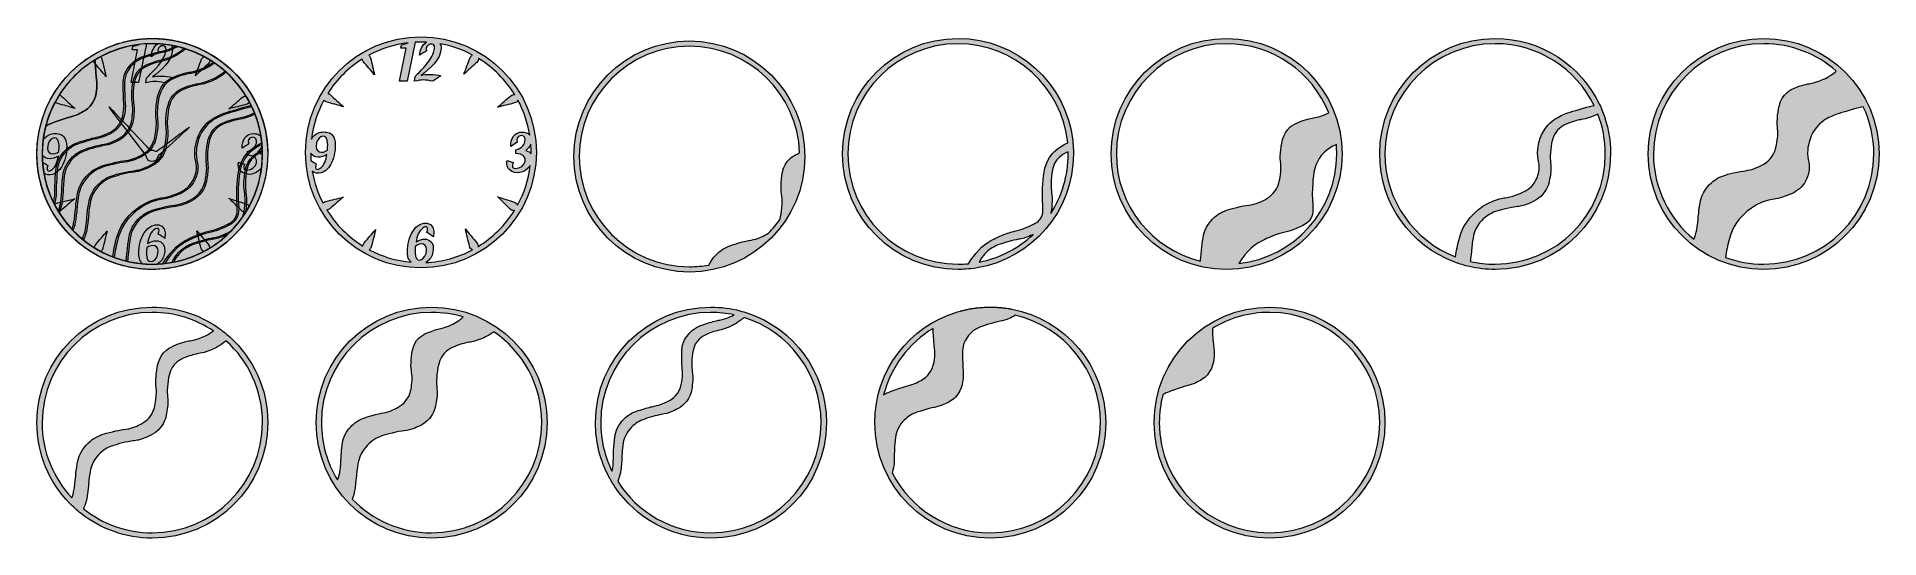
# Model space of a CAD drawing. Extents: x -1557 to 5989, y -1523 to 529.
import ezdxf

# ---------------------------------------------------------------- set-up
doc = ezdxf.new("R2010")
doc.units = 0
doc.header["$MEASUREMENT"] = 0
doc.layers.add('Layer 1', color=7, linetype='Continuous')

# ---------------------------------------------------------------- blocks, each defined once
blk = doc.blocks.new('block 2')
at = {"layer": 'Layer 1', "true_color": 0x151312}
h = blk.add_hatch(color=250, dxfattribs=at)
h.dxf.hatch_style = 2
edge = h.paths.add_edge_path()
edge.add_spline(control_points=[(16, 529.4), (-245.2, 529.4), (-456.9, 317.7), (-456.9, 56.5), (-456.9, -204.7), (-245.2, -416.5), (16, -416.5), (277.2, -416.5), (488.9, -204.7), (488.9, 56.5), (488.9, 317.7), (277.2, 529.4), (16, 529.4)], knot_values=[0, 0, 0, 0, 1, 1, 1, 2, 2, 2, 3, 3, 3, 4, 4, 4, 4], degree=3, periodic=1)
edge = h.paths.add_edge_path()
edge.add_spline(control_points=[(446.5, 63.5), (453.2, 70.9), (461.5, 79.3), (466.2, 90), (467, 78.9), (467.4, 67.7), (467.4, 56.5), (467.4, 54.6), (467.4, 52.8), (467.4, 51), (463, 56.5), (456.2, 61), (446.5, 63.5)], knot_values=[0, 0, 0, 0, 1, 1, 1, 2, 2, 2, 3, 3, 3, 4, 4, 4, 4], degree=3, periodic=1)
edge = h.paths.add_edge_path()
edge.add_spline(control_points=[(-368.9, 48.1), (-370.6, 36.4), (-373.5, 25.2), (-377.5, 15.7), (-380.8, 9), (-383.9, 3.5), (-387, -0.2), (-406.6, -22.5), (-422.3, -15), (-412.3, 9.3), (-417.1, 12.1), (-426.5, 18.3), (-434.2, 23.2), (-434.9, 33.2), (-435.3, 43.2), (-435.4, 53.3), (-422.8, 32.8), (-391.6, 32.3), (-368.9, 48.1)], knot_values=[0, 0, 0, 0, 1, 1, 1, 2, 2, 2, 3, 3, 3, 4, 4, 4, 5, 5, 5, 6, 6, 6, 6], degree=3, periodic=1)
edge = h.paths.add_edge_path()
edge.add_spline(control_points=[(-411.2, 96.4), (-402.2, 127.1), (-366.7, 136.6), (-365.8, 92), (-365.6, 90), (-365.6, 87.8), (-365.6, 86.1), (-365.8, 84.3), (-365.8, 82.3), (-366, 80.3), (-366.2, 75.5), (-366.2, 71.1), (-366.9, 66.2), (-383.9, 51), (-422.7, 49.6), (-411.2, 96.4)], knot_values=[0, 0, 0, 0, 1, 1, 1, 2, 2, 2, 3, 3, 3, 4, 4, 4, 5, 5, 5, 5], degree=3, periodic=1)
edge = h.paths.add_edge_path()
edge.add_spline(control_points=[(-7.9, -354), (-7.9, -351.8), (-7.9, -349.6), (-7.9, -347.8), (-7.9, -345.9), (-7.9, -343.9), (-7.7, -342.1), (-7.5, -337.5), (-7, -332.8), (-6.6, -328), (10.8, -313), (49.5, -311.4), (37.3, -358.2), (27.4, -388.9), (-8.6, -398.4), (-7.9, -354)], knot_values=[0, 0, 0, 0, 1, 1, 1, 2, 2, 2, 3, 3, 3, 4, 4, 4, 5, 5, 5, 5], degree=3, periodic=1)
edge = h.paths.add_edge_path()
edge.add_spline(control_points=[(249.6, -329.6), (250.9, -324), (249.2, -318.5), (245.2, -313.5), (230.6, -295.3), (212.9, -276.5), (198.2, -258.3), (204, -280.8), (209.5, -305.6), (215.4, -328), (217.2, -334.9), (220.7, -340.3), (227.2, -342.4), (169.7, -373), (104.8, -391.5), (35.9, -394.5), (41.2, -391.5), (45.8, -387.8), (49.5, -383.8), (54.8, -378.3), (58.9, -371.7), (61.6, -364.4), (85, -299.5), (31.1, -285.6), (-3.9, -310.1), (-2, -298.2), (1.1, -287.4), (5.5, -277.4), (8.4, -270.6), (11.7, -265.1), (15.5, -261.6), (35.3, -239.3), (50.8, -246.8), (40.4, -271.3), (46.4, -274.8), (60.3, -283.8), (67.8, -289.1), (81, -221.8), (14.6, -214.3), (-17.4, -266.9), (-24.2, -278.1), (-29.8, -290.9), (-33.5, -305.3), (-37.3, -319.4), (-39.2, -334.4), (-39.2, -349.8), (-39.2, -358), (-38.4, -365.1), (-36.8, -371.7), (-35.3, -378.3), (-32.6, -383.6), (-29.3, -387.8), (-27.7, -389.7), (-25.8, -391.6), (-23.8, -393.2), (-85.4, -387.8), (-143.5, -369.9), (-195.5, -342.2), (-191.3, -339.7), (-188.5, -335.6), (-187, -330.3), (-180.5, -307.9), (-175.5, -282.5), (-169.2, -260), (-184.1, -277.7), (-201.2, -296.6), (-216, -314.4), (-219.4, -318.4), (-221.6, -322.6), (-221.7, -327.1), (-281.6, -289.8), (-332.3, -238.9), (-369.2, -178.7), (-365.1, -178.5), (-361.1, -176.9), (-357.5, -174), (-339.1, -159.5), (-320.2, -141.9), (-302, -127.3), (-324.5, -133), (-349.3, -138.3), (-371.8, -144.1), (-377.2, -145.4), (-381.6, -147.8), (-384.3, -151.9), (-405.5, -111.5), (-420.6, -67.5), (-428.7, -21.1), (-409.7, -37.8), (-374.5, -29), (-354.5, 5.1), (-347.9, 16.3), (-342.8, 28.9), (-339.3, 43.5), (-336, 57.8), (-334.4, 72.6), (-334.7, 88), (-334.9, 96.2), (-336, 103.7), (-337.7, 109.9), (-339.3, 116.5), (-341.9, 122), (-345.9, 126.2), (-349.2, 130.4), (-354.1, 134.2), (-360, 136.4), (-366, 138.8), (-373.1, 139.9), (-381.9, 139.9), (-390.7, 139.9), (-398.9, 138.4), (-405.9, 135), (-413.4, 132), (-419.6, 127.3), (-424.5, 122), (-427.4, 118.7), (-429.9, 115.1), (-432.1, 111.1), (-425.2, 167.9), (-407.7, 221.5), (-381.7, 269.8), (-379.3, 266.8), (-375.8, 264.6), (-371.5, 263.2), (-349.3, 256.1), (-324.1, 250.3), (-301.8, 243.4), (-319.1, 258.9), (-337.4, 276.4), (-354.8, 291.8), (-358.1, 294.8), (-361.7, 296.9), (-365.5, 297.6), (-329.5, 354.3), (-281.2, 402.5), (-224.5, 438.3), (-223.9, 435.1), (-222.4, 431.9), (-220, 428.9), (-205.6, 410.5), (-188, 391.6), (-173.5, 373.3), (-179.1, 395.8), (-184.4, 420.6), (-190.1, 443.1), (-191.3, 447.9), (-193.3, 451.9), (-196.5, 454.7), (-147.8, 480.8), (-93.7, 498.2), (-36.5, 504.8), (-45.4, 502.1), (-54.3, 499.5), (-63.5, 496.7), (-63.5, 496.7), (-66.2, 483), (-66.2, 483), (-66.2, 483), (-44.1, 483), (-44.1, 483), (-44.1, 483), (-71.2, 348.4), (-71.2, 348.4), (-71.2, 348.4), (-40.1, 348.4), (-40.1, 348.4), (-40.1, 348.4), (-7.8, 507.3), (-7.8, 507.3), (0.1, 507.7), (8, 507.9), (16, 507.9), (23.5, 507.9), (30.9, 507.7), (38.4, 507.3), (21.3, 496.7), (12.5, 475.6), (10.9, 454.6), (18.8, 459.2), (32.7, 468.2), (39.3, 472), (29.4, 498.9), (76.4, 513.7), (72.2, 481.7), (66.9, 438.9), (17.9, 392.5), (1.2, 376.9), (-2.8, 373.1), (-5.2, 369.6), (-7.7, 366.5), (-7.7, 366.5), (-10.3, 347.5), (-10.3, 347.5), (23.2, 355), (28.7, 354.6), (65.6, 347.5), (65.6, 347.5), (98.2, 369.4), (98.2, 369.4), (72.9, 377.3), (35.8, 377.3), (16.6, 371.6), (52.1, 399.2), (97.1, 434.3), (99.3, 484.1), (99.8, 489.2), (98, 494.3), (95.6, 498.9), (95.2, 499.6), (94.7, 500.4), (94.2, 501.1), (141.7, 492.8), (186.7, 476.9), (228, 454.9), (223.4, 453), (220, 449.2), (217.8, 444), (208.8, 422.5), (200.8, 397.9), (191.9, 376.3), (208.8, 392.2), (227.9, 408.9), (244.8, 424.8), (249.8, 429.5), (252.8, 434.8), (251.9, 441.2), (312.1, 404.1), (363.1, 353.3), (400.3, 293.1), (394.9, 294), (389.7, 292.3), (385, 288.5), (366.8, 273.9), (348.1, 256), (330, 241.3), (352.4, 247.2), (377.2, 252.8), (399.6, 258.7), (406.2, 260.5), (411.4, 263.8), (413.7, 269.9), (437.2, 226.2), (453.8, 178.2), (461.8, 127.4), (459.2, 130.5), (456.1, 133), (452.3, 135.2), (447, 137.6), (440.8, 139.6), (434, 139.8), (397.3, 141.4), (383.4, 111.2), (384.1, 80.5), (391.8, 85.3), (405.3, 94.4), (411, 97.7), (398, 124.4), (443.7, 139.2), (443, 107.6), (442.6, 89.5), (429.1, 74.1), (405.5, 66.6), (405.5, 66.6), (404.6, 51.8), (404.6, 51.8), (467.1, 51.6), (445.4, -11.8), (402.6, -9.1), (395.6, -8.9), (391.1, -5.8), (390.9, 1), (390.5, 3.9), (391.4, 6.8), (392.7, 10.8), (394, 14.7), (392.7, 11), (394.2, 14.7), (394.2, 14.7), (369.3, 23.3), (369.3, 23.3), (368.2, 17.8), (368, 12.1), (368.6, 6.6), (370.2, -6.5), (378.1, -16.2), (388.5, -21.2), (419.1, -36.7), (449.3, -20.1), (464.2, 2.5), (457.2, -55.7), (439.1, -110.5), (412.1, -159.8), (410.4, -153.9), (405.9, -149.9), (399.7, -147.6), (377.7, -139.7), (352.7, -133.1), (330.7, -125.3), (347.4, -141.4), (365.1, -159.6), (381.9, -175.6), (387, -180.5), (392.7, -183.2), (399.3, -181.7), (361.7, -241.9), (310.4, -292.7), (249.6, -329.6)], knot_values=[0, 0, 0, 0, 1, 1, 1, 2, 2, 2, 3, 3, 3, 4, 4, 4, 5, 5, 5, 6, 6, 6, 7, 7, 7, 8, 8, 8, 9, 9, 9, 10, 10, 10, 11, 11, 11, 12, 12, 12, 13, 13, 13, 14, 14, 14, 15, 15, 15, 16, 16, 16, 17, 17, 17, 18, 18, 18, 19, 19, 19, 20, 20, 20, 21, 21, 21, 22, 22, 22, 23, 23, 23, 24, 24, 24, 25, 25, 25, 26, 26, 26, 27, 27, 27, 28, 28, 28, 29, 29, 29, 30, 30, 30, 31, 31, 31, 32, 32, 32, 33, 33, 33, 34, 34, 34, 35, 35, 35, 36, 36, 36, 37, 37, 37, 38, 38, 38, 39, 39, 39, 40, 40, 40, 41, 41, 41, 42, 42, 42, 43, 43, 43, 44, 44, 44, 45, 45, 45, 46, 46, 46, 47, 47, 47, 48, 48, 48, 49, 49, 49, 50, 50, 50, 51, 51, 51, 52, 52, 52, 53, 53, 53, 54, 54, 54, 55, 55, 55, 56, 56, 56, 57, 57, 57, 58, 58, 58, 59, 59, 59, 60, 60, 60, 61, 61, 61, 62, 62, 62, 63, 63, 63, 64, 64, 64, 65, 65, 65, 66, 66, 66, 67, 67, 67, 68, 68, 68, 69, 69, 69, 70, 70, 70, 71, 71, 71, 72, 72, 72, 73, 73, 73, 74, 74, 74, 75, 75, 75, 76, 76, 76, 77, 77, 77, 78, 78, 78, 79, 79, 79, 80, 80, 80, 81, 81, 81, 82, 82, 82, 83, 83, 83, 84, 84, 84, 85, 85, 85, 86, 86, 86, 87, 87, 87, 88, 88, 88, 89, 89, 89, 90, 90, 90, 91, 91, 91, 92, 92, 92, 93, 93, 93, 94, 94, 94, 95, 95, 95, 96, 96, 96, 97, 97, 97, 98, 98, 98, 99, 99, 99, 100, 100, 100, 101, 101, 101, 102, 102, 102, 102], degree=3, periodic=1)
h = blk.add_hatch(color=250, dxfattribs=at)
h.dxf.hatch_style = 2
edge = h.paths.add_edge_path()
edge.add_spline(control_points=[(-173.5, 373.3), (-174.6, 372.8), (-172.4, 373.8), (-173.5, 373.3), (-173.5, 373.3), (-173.5, 373.3), (-173.5, 373.3)], knot_values=[0, 0, 0, 0, 1, 1, 1, 2, 2, 2, 2], degree=3, periodic=1)
h = blk.add_hatch(color=250, dxfattribs=at)
h.dxf.hatch_style = 2
edge = h.paths.add_edge_path()
edge.add_spline(control_points=[(191.9, 376.3), (191.9, 376.3), (191.9, 376.3), (191.9, 376.3), (191.3, 376.7), (191.7, 376.4), (191.9, 376.3)], knot_values=[0, 0, 0, 0, 1, 1, 1, 2, 2, 2, 2], degree=3, periodic=1)
h = blk.add_hatch(color=250, dxfattribs=at)
h.dxf.hatch_style = 2
edge = h.paths.add_edge_path()
edge.add_spline(control_points=[(191.9, 376.3), (192, 376.2), (192, 376.2), (192, 376.2), (192, 376.2), (192, 376.2), (191.9, 376.3)], knot_values=[0, 0, 0, 0, 1, 1, 1, 2, 2, 2, 2], degree=3, periodic=1)
h = blk.add_hatch(color=250, dxfattribs=at)
h.dxf.hatch_style = 2
edge = h.paths.add_edge_path()
edge.add_spline(control_points=[(192, 376.2), (192, 376.2), (192.1, 376.2), (192.1, 376.1), (192.1, 376.2), (192, 376.2), (192, 376.2)], knot_values=[0, 0, 0, 0, 1, 1, 1, 2, 2, 2, 2], degree=3, periodic=1)
h = blk.add_hatch(color=250, dxfattribs=at)
h.dxf.hatch_style = 2
edge = h.paths.add_edge_path()
edge.add_spline(control_points=[(192.1, 376.1), (192.2, 376.1), (192.2, 376.1), (192.1, 376.1), (192.1, 376.1), (192.1, 376.1), (192.1, 376.1)], knot_values=[0, 0, 0, 0, 1, 1, 1, 2, 2, 2, 2], degree=3, periodic=1)
h = blk.add_hatch(color=250, dxfattribs=at)
h.dxf.hatch_style = 2
edge = h.paths.add_edge_path()
edge.add_spline(control_points=[(-301.8, 243.4), (-302.1, 242.9), (-301.9, 243.2), (-301.8, 243.4), (-301.8, 243.4), (-301.8, 243.4), (-301.8, 243.4)], knot_values=[0, 0, 0, 0, 1, 1, 1, 2, 2, 2, 2], degree=3, periodic=1)
h = blk.add_hatch(color=250, dxfattribs=at)
h.dxf.hatch_style = 2
edge = h.paths.add_edge_path()
edge.add_spline(control_points=[(-301.8, 243.4), (-301.7, 243.5), (-301.7, 243.6), (-301.6, 243.7), (-301.7, 243.6), (-301.7, 243.5), (-301.8, 243.4)], knot_values=[0, 0, 0, 0, 1, 1, 1, 2, 2, 2, 2], degree=3, periodic=1)
h = blk.add_hatch(color=250, dxfattribs=at)
h.dxf.hatch_style = 2
edge = h.paths.add_edge_path()
edge.add_spline(control_points=[(-301.6, 243.7), (-301.6, 243.7), (-301.6, 243.7), (-301.6, 243.7), (-301.6, 243.7), (-301.6, 243.7), (-301.6, 243.7)], knot_values=[0, 0, 0, 0, 1, 1, 1, 2, 2, 2, 2], degree=3, periodic=1)
h = blk.add_hatch(color=250, dxfattribs=at)
h.dxf.hatch_style = 2
edge = h.paths.add_edge_path()
edge.add_spline(control_points=[(-301.6, 243.7), (-301.6, 243.7), (-301.6, 243.7), (-301.6, 243.7), (-301.6, 243.7), (-301.6, 243.7), (-301.6, 243.7)], knot_values=[0, 0, 0, 0, 1, 1, 1, 2, 2, 2, 2], degree=3, periodic=1)
h = blk.add_hatch(color=250, dxfattribs=at)
h.dxf.hatch_style = 2
edge = h.paths.add_edge_path()
edge.add_spline(control_points=[(329.9, 241.5), (329.9, 241.6), (329.9, 241.6), (329.9, 241.5), (329.9, 241.5), (329.9, 241.5), (329.9, 241.5)], knot_values=[0, 0, 0, 0, 1, 1, 1, 2, 2, 2, 2], degree=3, periodic=1)
h = blk.add_hatch(color=250, dxfattribs=at)
h.dxf.hatch_style = 2
edge = h.paths.add_edge_path()
edge.add_spline(control_points=[(329.9, 241.4), (329.9, 241.5), (329.9, 241.5), (329.9, 241.5), (329.9, 241.5), (329.9, 241.5), (329.9, 241.4)], knot_values=[0, 0, 0, 0, 1, 1, 1, 2, 2, 2, 2], degree=3, periodic=1)
h = blk.add_hatch(color=250, dxfattribs=at)
h.dxf.hatch_style = 2
edge = h.paths.add_edge_path()
edge.add_spline(control_points=[(330.1, 241.1), (330.1, 241.1), (330, 241.2), (330, 241.3), (330, 241.3), (329.9, 241.4), (329.9, 241.4), (330, 241.3), (330, 241.2), (330.1, 241.1)], knot_values=[0, 0, 0, 0, 1, 1, 1, 2, 2, 2, 3, 3, 3, 3], degree=3, periodic=1)
h = blk.add_hatch(color=250, dxfattribs=at)
h.dxf.hatch_style = 2
edge = h.paths.add_edge_path()
edge.add_spline(control_points=[(330.1, 241.1), (330.2, 240.9), (330.2, 240.9), (330.1, 241.1), (330.1, 241.1), (330.1, 241.1), (330.1, 241.1)], knot_values=[0, 0, 0, 0, 1, 1, 1, 2, 2, 2, 2], degree=3, periodic=1)
h = blk.add_hatch(color=250, dxfattribs=at)
h.dxf.hatch_style = 2
edge = h.paths.add_edge_path()
edge.add_spline(control_points=[(330.1, 241.1), (330.1, 241.1), (330.1, 241.1), (330.1, 241.1), (330.1, 241.1), (330.1, 241.1), (330.1, 241.1)], knot_values=[0, 0, 0, 0, 1, 1, 1, 2, 2, 2, 2], degree=3, periodic=1)
h = blk.add_hatch(color=250, dxfattribs=at)
h.dxf.hatch_style = 2
edge = h.paths.add_edge_path()
edge.add_spline(control_points=[(-302, -127.3), (-301.9, -127.5), (-301.9, -127.6), (-301.9, -127.6), (-301.9, -127.5), (-302.4, -126.5), (-302, -127.3)], knot_values=[0, 0, 0, 0, 1, 1, 1, 2, 2, 2, 2], degree=3, periodic=1)
h = blk.add_hatch(color=250, dxfattribs=at)
h.dxf.hatch_style = 2
edge = h.paths.add_edge_path()
edge.add_spline(control_points=[(-301.9, -127.6), (-301.9, -127.6), (-301.9, -127.6), (-301.9, -127.6), (-301.9, -127.6), (-301.9, -127.6), (-301.9, -127.6)], knot_values=[0, 0, 0, 0, 1, 1, 1, 2, 2, 2, 2], degree=3, periodic=1)
h = blk.add_hatch(color=250, dxfattribs=at)
h.dxf.hatch_style = 2
edge = h.paths.add_edge_path()
edge.add_spline(control_points=[(330.5, -125.6), (330.5, -125.6), (330.6, -125.5), (330.7, -125.3), (331.2, -124.6), (330.6, -125.5), (330.5, -125.6)], knot_values=[0, 0, 0, 0, 1, 1, 1, 2, 2, 2, 2], degree=3, periodic=1)
h = blk.add_hatch(color=250, dxfattribs=at)
h.dxf.hatch_style = 2
edge = h.paths.add_edge_path()
edge.add_spline(control_points=[(330.5, -125.6), (330.5, -125.6), (330.5, -125.6), (330.5, -125.6), (330.5, -125.6), (330.5, -125.6), (330.5, -125.6)], knot_values=[0, 0, 0, 0, 1, 1, 1, 2, 2, 2, 2], degree=3, periodic=1)
h = blk.add_hatch(color=250, dxfattribs=at)
h.dxf.hatch_style = 2
edge = h.paths.add_edge_path()
edge.add_spline(control_points=[(-169.2, -260), (-169.1, -260.1), (-169, -260.1), (-169, -260.1), (-169.2, -260), (-169.8, -259.7), (-169.2, -260)], knot_values=[0, 0, 0, 0, 1, 1, 1, 2, 2, 2, 2], degree=3, periodic=1)
h = blk.add_hatch(color=250, dxfattribs=at)
h.dxf.hatch_style = 2
edge = h.paths.add_edge_path()
edge.add_spline(control_points=[(-169, -260.1), (-168.9, -260.1), (-168.9, -260.2), (-168.9, -260.2), (-168.9, -260.2), (-168.9, -260.1), (-169, -260.1)], knot_values=[0, 0, 0, 0, 1, 1, 1, 2, 2, 2, 2], degree=3, periodic=1)
h = blk.add_hatch(color=250, dxfattribs=at)
h.dxf.hatch_style = 2
edge = h.paths.add_edge_path()
edge.add_spline(control_points=[(-168.9, -260.2), (-168.8, -260.2), (-168.8, -260.2), (-168.9, -260.2), (-168.9, -260.2), (-168.9, -260.2), (-168.9, -260.2)], knot_values=[0, 0, 0, 0, 1, 1, 1, 2, 2, 2, 2], degree=3, periodic=1)
h = blk.add_hatch(color=250, dxfattribs=at)
h.dxf.hatch_style = 2
edge = h.paths.add_edge_path()
edge.add_spline(control_points=[(197.9, -258.5), (197.8, -258.5), (197.8, -258.5), (197.9, -258.5), (197.9, -258.5), (197.9, -258.5), (197.9, -258.5)], knot_values=[0, 0, 0, 0, 1, 1, 1, 2, 2, 2, 2], degree=3, periodic=1)
h = blk.add_hatch(color=250, dxfattribs=at)
h.dxf.hatch_style = 2
edge = h.paths.add_edge_path()
edge.add_spline(control_points=[(197.9, -258.5), (197.9, -258.5), (198, -258.4), (198.2, -258.3), (198.9, -258), (198, -258.4), (197.9, -258.5)], knot_values=[0, 0, 0, 0, 1, 1, 1, 2, 2, 2, 2], degree=3, periodic=1)
at = {"layer": 'Layer 1', "lineweight": 0}
for points, knots in [([(16, 529.4), (-245.2, 529.4), (-456.9, 317.7), (-456.9, 56.5), (-456.9, -204.7), (-245.2, -416.5), (16, -416.5), (277.2, -416.5), (488.9, -204.7), (488.9, 56.5), (488.9, 317.7), (277.2, 529.4), (16, 529.4)], [0, 0, 0, 0, 1, 1, 1, 2, 2, 2, 3, 3, 3, 4, 4, 4, 4]), ([(249.6, -329.6), (250.9, -324), (249.2, -318.5), (245.2, -313.5), (230.6, -295.3), (212.9, -276.5), (198.2, -258.3), (204, -280.8), (209.5, -305.6), (215.4, -328), (217.2, -334.9), (220.7, -340.3), (227.2, -342.4), (169.7, -373), (104.8, -391.5), (35.9, -394.5), (41.2, -391.5), (45.8, -387.8), (49.5, -383.8), (54.8, -378.3), (58.9, -371.7), (61.6, -364.4), (85, -299.5), (31.1, -285.6), (-3.9, -310.1), (-2, -298.2), (1.1, -287.4), (5.5, -277.4), (8.4, -270.6), (11.7, -265.1), (15.5, -261.6), (35.3, -239.3), (50.8, -246.8), (40.4, -271.3), (46.4, -274.8), (60.3, -283.8), (67.8, -289.1), (81, -221.8), (14.6, -214.3), (-17.4, -266.9), (-24.2, -278.1), (-29.8, -290.9), (-33.5, -305.3), (-37.3, -319.4), (-39.2, -334.4), (-39.2, -349.8), (-39.2, -358), (-38.4, -365.1), (-36.8, -371.7), (-35.3, -378.3), (-32.6, -383.6), (-29.3, -387.8), (-27.7, -389.7), (-25.8, -391.6), (-23.8, -393.2), (-85.4, -387.8), (-143.5, -369.9), (-195.5, -342.2), (-191.3, -339.7), (-188.5, -335.6), (-187, -330.3), (-180.5, -307.9), (-175.5, -282.5), (-169.2, -260), (-184.1, -277.7), (-201.2, -296.6), (-216, -314.4), (-219.4, -318.4), (-221.6, -322.6), (-221.7, -327.1), (-281.6, -289.8), (-332.3, -238.9), (-369.2, -178.7), (-365.1, -178.5), (-361.1, -176.9), (-357.5, -174), (-339.1, -159.5), (-320.2, -141.9), (-302, -127.3), (-324.5, -133), (-349.3, -138.3), (-371.8, -144.1), (-377.2, -145.4), (-381.6, -147.8), (-384.3, -151.9), (-405.5, -111.5), (-420.6, -67.5), (-428.7, -21.1), (-409.7, -37.8), (-374.5, -29), (-354.5, 5.1), (-347.9, 16.3), (-342.8, 28.9), (-339.3, 43.5), (-336, 57.8), (-334.4, 72.6), (-334.7, 88), (-334.9, 96.2), (-336, 103.7), (-337.7, 109.9), (-339.3, 116.5), (-341.9, 122), (-345.9, 126.2), (-349.2, 130.4), (-354.1, 134.2), (-360, 136.4), (-366, 138.8), (-373.1, 139.9), (-381.9, 139.9), (-390.7, 139.9), (-398.9, 138.4), (-405.9, 135), (-413.4, 132), (-419.6, 127.3), (-424.5, 122), (-427.4, 118.7), (-429.9, 115.1), (-432.1, 111.1), (-425.2, 167.9), (-407.7, 221.5), (-381.7, 269.8), (-379.3, 266.8), (-375.8, 264.6), (-371.5, 263.2), (-349.3, 256.1), (-324.1, 250.3), (-301.8, 243.4), (-319.1, 258.9), (-337.4, 276.4), (-354.8, 291.8), (-358.1, 294.8), (-361.7, 296.9), (-365.5, 297.6), (-329.5, 354.3), (-281.2, 402.5), (-224.5, 438.3), (-223.9, 435.1), (-222.4, 431.9), (-220, 428.9), (-205.6, 410.5), (-188, 391.6), (-173.5, 373.3), (-179.1, 395.8), (-184.4, 420.6), (-190.1, 443.1), (-191.3, 447.9), (-193.3, 451.9), (-196.5, 454.7), (-147.8, 480.8), (-93.7, 498.2), (-36.5, 504.8), (-45.4, 502.1), (-54.3, 499.5), (-63.5, 496.7), (-63.5, 496.7), (-66.2, 483), (-66.2, 483), (-66.2, 483), (-44.1, 483), (-44.1, 483), (-44.1, 483), (-71.2, 348.4), (-71.2, 348.4), (-71.2, 348.4), (-40.1, 348.4), (-40.1, 348.4), (-40.1, 348.4), (-7.8, 507.3), (-7.8, 507.3), (0.1, 507.7), (8, 507.9), (16, 507.9), (23.5, 507.9), (30.9, 507.7), (38.4, 507.3), (21.3, 496.7), (12.5, 475.6), (10.9, 454.6), (18.8, 459.2), (32.7, 468.2), (39.3, 472), (29.4, 498.9), (76.4, 513.7), (72.2, 481.7), (66.9, 438.9), (17.9, 392.5), (1.2, 376.9), (-2.8, 373.1), (-5.2, 369.6), (-7.7, 366.5), (-7.7, 366.5), (-10.3, 347.5), (-10.3, 347.5), (23.2, 355), (28.7, 354.6), (65.6, 347.5), (65.6, 347.5), (98.2, 369.4), (98.2, 369.4), (72.9, 377.3), (35.8, 377.3), (16.6, 371.6), (52.1, 399.2), (97.1, 434.3), (99.3, 484.1), (99.8, 489.2), (98, 494.3), (95.6, 498.9), (95.2, 499.6), (94.7, 500.4), (94.2, 501.1), (141.7, 492.8), (186.7, 476.9), (228, 454.9), (223.4, 453), (220, 449.2), (217.8, 444), (208.8, 422.5), (200.8, 397.9), (191.9, 376.3), (208.8, 392.2), (227.9, 408.9), (244.8, 424.8), (249.8, 429.5), (252.8, 434.8), (251.9, 441.2), (312.1, 404.1), (363.1, 353.3), (400.3, 293.1), (394.9, 294), (389.7, 292.3), (385, 288.5), (366.8, 273.9), (348.1, 256), (330, 241.3), (352.4, 247.2), (377.2, 252.8), (399.6, 258.7), (406.2, 260.5), (411.4, 263.8), (413.7, 269.9), (437.2, 226.2), (453.8, 178.2), (461.8, 127.4), (459.2, 130.5), (456.1, 133), (452.3, 135.2), (447, 137.6), (440.8, 139.6), (434, 139.8), (397.3, 141.4), (383.4, 111.2), (384.1, 80.5), (391.8, 85.3), (405.3, 94.4), (411, 97.7), (398, 124.4), (443.7, 139.2), (443, 107.6), (442.6, 89.5), (429.1, 74.1), (405.5, 66.6), (405.5, 66.6), (404.6, 51.8), (404.6, 51.8), (467.1, 51.6), (445.4, -11.8), (402.6, -9.1), (395.6, -8.9), (391.1, -5.8), (390.9, 1), (390.5, 3.9), (391.4, 6.8), (392.7, 10.8), (394, 14.7), (392.7, 11), (394.2, 14.7), (394.2, 14.7), (369.3, 23.3), (369.3, 23.3), (368.2, 17.8), (368, 12.1), (368.6, 6.6), (370.2, -6.5), (378.1, -16.2), (388.5, -21.2), (419.1, -36.7), (449.3, -20.1), (464.2, 2.5), (457.2, -55.7), (439.1, -110.5), (412.1, -159.8), (410.4, -153.9), (405.9, -149.9), (399.7, -147.6), (377.7, -139.7), (352.7, -133.1), (330.7, -125.3), (347.4, -141.4), (365.1, -159.6), (381.9, -175.6), (387, -180.5), (392.7, -183.2), (399.3, -181.7), (361.7, -241.9), (310.4, -292.7), (249.6, -329.6)], [0, 0, 0, 0, 1, 1, 1, 2, 2, 2, 3, 3, 3, 4, 4, 4, 5, 5, 5, 6, 6, 6, 7, 7, 7, 8, 8, 8, 9, 9, 9, 10, 10, 10, 11, 11, 11, 12, 12, 12, 13, 13, 13, 14, 14, 14, 15, 15, 15, 16, 16, 16, 17, 17, 17, 18, 18, 18, 19, 19, 19, 20, 20, 20, 21, 21, 21, 22, 22, 22, 23, 23, 23, 24, 24, 24, 25, 25, 25, 26, 26, 26, 27, 27, 27, 28, 28, 28, 29, 29, 29, 30, 30, 30, 31, 31, 31, 32, 32, 32, 33, 33, 33, 34, 34, 34, 35, 35, 35, 36, 36, 36, 37, 37, 37, 38, 38, 38, 39, 39, 39, 40, 40, 40, 41, 41, 41, 42, 42, 42, 43, 43, 43, 44, 44, 44, 45, 45, 45, 46, 46, 46, 47, 47, 47, 48, 48, 48, 49, 49, 49, 50, 50, 50, 51, 51, 51, 52, 52, 52, 53, 53, 53, 54, 54, 54, 55, 55, 55, 56, 56, 56, 57, 57, 57, 58, 58, 58, 59, 59, 59, 60, 60, 60, 61, 61, 61, 62, 62, 62, 63, 63, 63, 64, 64, 64, 65, 65, 65, 66, 66, 66, 67, 67, 67, 68, 68, 68, 69, 69, 69, 70, 70, 70, 71, 71, 71, 72, 72, 72, 73, 73, 73, 74, 74, 74, 75, 75, 75, 76, 76, 76, 77, 77, 77, 78, 78, 78, 79, 79, 79, 80, 80, 80, 81, 81, 81, 82, 82, 82, 83, 83, 83, 84, 84, 84, 85, 85, 85, 86, 86, 86, 87, 87, 87, 88, 88, 88, 89, 89, 89, 90, 90, 90, 91, 91, 91, 92, 92, 92, 93, 93, 93, 94, 94, 94, 95, 95, 95, 96, 96, 96, 97, 97, 97, 98, 98, 98, 99, 99, 99, 100, 100, 100, 101, 101, 101, 102, 102, 102, 102]), ([(-173.5, 373.3), (-174.6, 372.8), (-172.4, 373.8), (-173.5, 373.3), (-173.5, 373.3), (-173.5, 373.3), (-173.5, 373.3)], [0, 0, 0, 0, 1, 1, 1, 2, 2, 2, 2]), ([(191.9, 376.3), (191.9, 376.3), (191.9, 376.3), (191.9, 376.3), (191.3, 376.7), (191.7, 376.4), (191.9, 376.3)], [0, 0, 0, 0, 1, 1, 1, 2, 2, 2, 2]), ([(191.9, 376.3), (192, 376.2), (192, 376.2), (192, 376.2), (192, 376.2), (192, 376.2), (191.9, 376.3)], [0, 0, 0, 0, 1, 1, 1, 2, 2, 2, 2]), ([(192, 376.2), (192, 376.2), (192.1, 376.2), (192.1, 376.1), (192.1, 376.2), (192, 376.2), (192, 376.2)], [0, 0, 0, 0, 1, 1, 1, 2, 2, 2, 2]), ([(192.1, 376.1), (192.2, 376.1), (192.2, 376.1), (192.1, 376.1), (192.1, 376.1), (192.1, 376.1), (192.1, 376.1)], [0, 0, 0, 0, 1, 1, 1, 2, 2, 2, 2]), ([(-301.8, 243.4), (-302.1, 242.9), (-301.9, 243.2), (-301.8, 243.4), (-301.8, 243.4), (-301.8, 243.4), (-301.8, 243.4)], [0, 0, 0, 0, 1, 1, 1, 2, 2, 2, 2]), ([(-301.8, 243.4), (-301.7, 243.5), (-301.7, 243.6), (-301.6, 243.7), (-301.7, 243.6), (-301.7, 243.5), (-301.8, 243.4)], [0, 0, 0, 0, 1, 1, 1, 2, 2, 2, 2]), ([(-301.6, 243.7), (-301.6, 243.7), (-301.6, 243.7), (-301.6, 243.7), (-301.6, 243.7), (-301.6, 243.7), (-301.6, 243.7)], [0, 0, 0, 0, 1, 1, 1, 2, 2, 2, 2]), ([(-301.6, 243.7), (-301.6, 243.7), (-301.6, 243.7), (-301.6, 243.7), (-301.6, 243.7), (-301.6, 243.7), (-301.6, 243.7)], [0, 0, 0, 0, 1, 1, 1, 2, 2, 2, 2]), ([(329.9, 241.5), (329.9, 241.6), (329.9, 241.6), (329.9, 241.5), (329.9, 241.5), (329.9, 241.5), (329.9, 241.5)], [0, 0, 0, 0, 1, 1, 1, 2, 2, 2, 2]), ([(329.9, 241.4), (329.9, 241.5), (329.9, 241.5), (329.9, 241.5), (329.9, 241.5), (329.9, 241.5), (329.9, 241.4)], [0, 0, 0, 0, 1, 1, 1, 2, 2, 2, 2]), ([(330.1, 241.1), (330.1, 241.1), (330, 241.2), (330, 241.3), (330, 241.3), (329.9, 241.4), (329.9, 241.4), (330, 241.3), (330, 241.2), (330.1, 241.1)], [0, 0, 0, 0, 1, 1, 1, 2, 2, 2, 3, 3, 3, 3]), ([(330.1, 241.1), (330.2, 240.9), (330.2, 240.9), (330.1, 241.1), (330.1, 241.1), (330.1, 241.1), (330.1, 241.1)], [0, 0, 0, 0, 1, 1, 1, 2, 2, 2, 2]), ([(330.1, 241.1), (330.1, 241.1), (330.1, 241.1), (330.1, 241.1), (330.1, 241.1), (330.1, 241.1), (330.1, 241.1)], [0, 0, 0, 0, 1, 1, 1, 2, 2, 2, 2]), ([(-411.2, 96.4), (-402.2, 127.1), (-366.7, 136.6), (-365.8, 92), (-365.6, 90), (-365.6, 87.8), (-365.6, 86.1), (-365.8, 84.3), (-365.8, 82.3), (-366, 80.3), (-366.2, 75.5), (-366.2, 71.1), (-366.9, 66.2), (-383.9, 51), (-422.7, 49.6), (-411.2, 96.4)], [0, 0, 0, 0, 1, 1, 1, 2, 2, 2, 3, 3, 3, 4, 4, 4, 5, 5, 5, 5]), ([(446.5, 63.5), (453.2, 70.9), (461.5, 79.3), (466.2, 90), (467, 78.9), (467.4, 67.7), (467.4, 56.5), (467.4, 54.6), (467.4, 52.8), (467.4, 51), (463, 56.5), (456.2, 61), (446.5, 63.5)], [0, 0, 0, 0, 1, 1, 1, 2, 2, 2, 3, 3, 3, 4, 4, 4, 4]), ([(-368.9, 48.1), (-370.6, 36.4), (-373.5, 25.2), (-377.5, 15.7), (-380.8, 9), (-383.9, 3.5), (-387, -0.2), (-406.6, -22.5), (-422.3, -15), (-412.3, 9.3), (-417.1, 12.1), (-426.5, 18.3), (-434.2, 23.2), (-434.9, 33.2), (-435.3, 43.2), (-435.4, 53.3), (-422.8, 32.8), (-391.6, 32.3), (-368.9, 48.1)], [0, 0, 0, 0, 1, 1, 1, 2, 2, 2, 3, 3, 3, 4, 4, 4, 5, 5, 5, 6, 6, 6, 6]), ([(-302, -127.3), (-301.9, -127.5), (-301.9, -127.6), (-301.9, -127.6), (-301.9, -127.5), (-302.4, -126.5), (-302, -127.3)], [0, 0, 0, 0, 1, 1, 1, 2, 2, 2, 2]), ([(-301.9, -127.6), (-301.9, -127.6), (-301.9, -127.6), (-301.9, -127.6), (-301.9, -127.6), (-301.9, -127.6), (-301.9, -127.6)], [0, 0, 0, 0, 1, 1, 1, 2, 2, 2, 2]), ([(330.5, -125.6), (330.5, -125.6), (330.6, -125.5), (330.7, -125.3), (331.2, -124.6), (330.6, -125.5), (330.5, -125.6)], [0, 0, 0, 0, 1, 1, 1, 2, 2, 2, 2]), ([(330.5, -125.6), (330.5, -125.6), (330.5, -125.6), (330.5, -125.6), (330.5, -125.6), (330.5, -125.6), (330.5, -125.6)], [0, 0, 0, 0, 1, 1, 1, 2, 2, 2, 2]), ([(-169.2, -260), (-169.1, -260.1), (-169, -260.1), (-169, -260.1), (-169.2, -260), (-169.8, -259.7), (-169.2, -260)], [0, 0, 0, 0, 1, 1, 1, 2, 2, 2, 2]), ([(-169, -260.1), (-168.9, -260.1), (-168.9, -260.2), (-168.9, -260.2), (-168.9, -260.2), (-168.9, -260.1), (-169, -260.1)], [0, 0, 0, 0, 1, 1, 1, 2, 2, 2, 2]), ([(-168.9, -260.2), (-168.8, -260.2), (-168.8, -260.2), (-168.9, -260.2), (-168.9, -260.2), (-168.9, -260.2), (-168.9, -260.2)], [0, 0, 0, 0, 1, 1, 1, 2, 2, 2, 2]), ([(197.9, -258.5), (197.8, -258.5), (197.8, -258.5), (197.9, -258.5), (197.9, -258.5), (197.9, -258.5), (197.9, -258.5)], [0, 0, 0, 0, 1, 1, 1, 2, 2, 2, 2]), ([(197.9, -258.5), (197.9, -258.5), (198, -258.4), (198.2, -258.3), (198.9, -258), (198, -258.4), (197.9, -258.5)], [0, 0, 0, 0, 1, 1, 1, 2, 2, 2, 2]), ([(-7.9, -354), (-7.9, -351.8), (-7.9, -349.6), (-7.9, -347.8), (-7.9, -345.9), (-7.9, -343.9), (-7.7, -342.1), (-7.5, -337.5), (-7, -332.8), (-6.6, -328), (10.8, -313), (49.5, -311.4), (37.3, -358.2), (27.4, -388.9), (-8.6, -398.4), (-7.9, -354)], [0, 0, 0, 0, 1, 1, 1, 2, 2, 2, 3, 3, 3, 4, 4, 4, 5, 5, 5, 5])]:
    blk.add_open_spline(points, degree=3, knots=knots, dxfattribs=at)
blk = doc.blocks.new('block 4')
at = {"layer": 'Layer 1', "true_color": 0x151312}
h = blk.add_hatch(color=250, dxfattribs=at)
h.dxf.hatch_style = 2
edge = h.paths.add_edge_path()
edge.add_spline(control_points=[(-1084, 522.9), (-1345.2, 522.9), (-1556.9, 311.2), (-1556.9, 50), (-1556.9, -211.2), (-1345.2, -422.9), (-1084, -422.9), (-822.8, -422.9), (-611.1, -211.2), (-611.1, 50), (-611.1, 311.2), (-822.8, 522.9), (-1084, 522.9)], knot_values=[0, 0, 0, 0, 1, 1, 1, 2, 2, 2, 3, 3, 3, 4, 4, 4, 4], degree=3, periodic=1)
edge = h.paths.add_edge_path()
edge.add_spline(control_points=[(-653.5, 57), (-646.8, 64.4), (-638.5, 72.9), (-633.8, 83.5), (-633, 72.4), (-632.6, 61.3), (-632.6, 50), (-632.6, 48.2), (-632.6, 46.3), (-632.6, 44.5), (-637, 50.1), (-643.8, 54.5), (-653.5, 57)], knot_values=[0, 0, 0, 0, 1, 1, 1, 2, 2, 2, 3, 3, 3, 4, 4, 4, 4], degree=3, periodic=1)
edge = h.paths.add_edge_path()
edge.add_spline(control_points=[(-1468.9, 41.6), (-1470.6, 29.9), (-1473.5, 18.7), (-1477.5, 9.2), (-1480.8, 2.6), (-1483.9, -3), (-1487, -6.7), (-1506.6, -29), (-1522.3, -21.5), (-1512.3, 2.8), (-1517.1, 5.7), (-1526.5, 11.8), (-1534.2, 16.8), (-1534.9, 26.7), (-1535.3, 36.7), (-1535.4, 46.8), (-1522.8, 26.3), (-1491.6, 25.8), (-1468.9, 41.6)], knot_values=[0, 0, 0, 0, 1, 1, 1, 2, 2, 2, 3, 3, 3, 4, 4, 4, 5, 5, 5, 6, 6, 6, 6], degree=3, periodic=1)
edge = h.paths.add_edge_path()
edge.add_spline(control_points=[(-1511.2, 89.9), (-1502.2, 120.6), (-1466.7, 130.1), (-1465.8, 85.5), (-1465.6, 83.5), (-1465.6, 81.3), (-1465.6, 79.6), (-1465.8, 77.8), (-1465.8, 75.8), (-1466, 73.8), (-1466.2, 69), (-1466.2, 64.6), (-1466.9, 59.7), (-1483.9, 44.5), (-1522.7, 43.2), (-1511.2, 89.9)], knot_values=[0, 0, 0, 0, 1, 1, 1, 2, 2, 2, 3, 3, 3, 4, 4, 4, 5, 5, 5, 5], degree=3, periodic=1)
edge = h.paths.add_edge_path()
edge.add_spline(control_points=[(-1107.9, -360.5), (-1107.9, -358.3), (-1107.9, -356.1), (-1107.9, -354.3), (-1107.9, -352.3), (-1107.9, -350.3), (-1107.7, -348.6), (-1107.5, -343.9), (-1107, -339.3), (-1106.6, -334.5), (-1089.2, -319.5), (-1050.5, -317.9), (-1062.7, -364.7), (-1072.6, -395.4), (-1108.6, -404.9), (-1107.9, -360.5)], knot_values=[0, 0, 0, 0, 1, 1, 1, 2, 2, 2, 3, 3, 3, 4, 4, 4, 5, 5, 5, 5], degree=3, periodic=1)
edge = h.paths.add_edge_path()
edge.add_spline(control_points=[(-850.4, -336.1), (-849.1, -330.5), (-850.8, -325), (-854.8, -320), (-869.4, -301.7), (-887.1, -282.9), (-901.8, -264.8), (-896, -287.3), (-890.5, -312.1), (-884.6, -334.5), (-882.8, -341.4), (-879.3, -346.7), (-872.8, -348.8), (-930.3, -379.4), (-995.2, -397.9), (-1064.1, -400.9), (-1058.8, -398), (-1054.2, -394.3), (-1050.5, -390.3), (-1045.2, -384.8), (-1041.1, -378.2), (-1038.4, -370.9), (-1015, -306), (-1068.9, -292.1), (-1103.9, -316.6), (-1102, -304.7), (-1098.9, -293.9), (-1094.5, -283.9), (-1091.6, -277.1), (-1088.3, -271.6), (-1084.5, -268), (-1064.7, -245.8), (-1049.2, -253.3), (-1059.6, -277.8), (-1053.6, -281.3), (-1039.7, -290.3), (-1032.2, -295.6), (-1019, -228.3), (-1085.4, -220.8), (-1117.4, -273.3), (-1124.2, -284.6), (-1129.8, -297.4), (-1133.5, -311.7), (-1137.3, -325.9), (-1139.2, -340.9), (-1139.2, -356.3), (-1139.2, -364.5), (-1138.4, -371.5), (-1136.8, -378.2), (-1135.3, -384.8), (-1132.6, -390.1), (-1129.3, -394.3), (-1127.7, -396.2), (-1125.8, -398), (-1123.8, -399.7), (-1185.4, -394.2), (-1243.5, -376.4), (-1295.5, -348.7), (-1291.3, -346.2), (-1288.5, -342.1), (-1287, -336.8), (-1280.5, -314.3), (-1275.5, -289), (-1269.2, -266.5), (-1284.1, -284.2), (-1301.2, -303.1), (-1316, -320.8), (-1319.4, -324.8), (-1321.6, -329.1), (-1321.7, -333.6), (-1381.6, -296.3), (-1432.3, -245.4), (-1469.2, -185.2), (-1465.1, -185), (-1461.1, -183.3), (-1457.5, -180.4), (-1439.1, -166), (-1420.2, -148.4), (-1402, -133.8), (-1424.5, -139.5), (-1449.3, -144.8), (-1471.8, -150.5), (-1477.2, -151.9), (-1481.6, -154.3), (-1484.3, -158.4), (-1505.5, -118), (-1520.6, -74), (-1528.7, -27.6), (-1509.7, -44.3), (-1474.5, -35.5), (-1454.5, -1.4), (-1447.9, 9.8), (-1442.8, 22.4), (-1439.3, 37), (-1436, 51.3), (-1434.4, 66.1), (-1434.7, 81.6), (-1434.9, 89.7), (-1436, 97.2), (-1437.7, 103.4), (-1439.3, 110), (-1441.9, 115.5), (-1445.9, 119.7), (-1449.2, 123.9), (-1454.1, 127.7), (-1460, 129.9), (-1466, 132.3), (-1473.1, 133.4), (-1481.9, 133.4), (-1490.7, 133.4), (-1498.9, 131.9), (-1505.9, 128.6), (-1513.4, 125.5), (-1519.6, 120.8), (-1524.5, 115.5), (-1527.4, 112.3), (-1529.9, 108.6), (-1532.1, 104.6), (-1525.2, 161.4), (-1507.7, 215), (-1481.7, 263.4), (-1479.3, 260.3), (-1475.8, 258.1), (-1471.5, 256.7), (-1449.3, 249.6), (-1424.1, 243.9), (-1401.8, 236.9), (-1419.1, 252.4), (-1437.4, 269.9), (-1454.8, 285.3), (-1458.1, 288.3), (-1461.7, 290.4), (-1465.5, 291.1), (-1429.5, 347.8), (-1381.2, 396), (-1324.5, 431.9), (-1323.9, 428.6), (-1322.4, 425.4), (-1320, 422.4), (-1305.6, 404.1), (-1288, 385.1), (-1273.5, 366.8), (-1279.1, 389.3), (-1284.4, 414.2), (-1290.1, 436.6), (-1291.3, 441.4), (-1293.3, 445.4), (-1296.5, 448.2), (-1247.8, 474.3), (-1193.7, 491.7), (-1136.5, 498.4), (-1145.4, 495.7), (-1154.3, 493), (-1163.5, 490.2), (-1163.5, 490.2), (-1166.2, 476.5), (-1166.2, 476.5), (-1166.2, 476.5), (-1144.1, 476.5), (-1144.1, 476.5), (-1144.1, 476.5), (-1171.2, 341.9), (-1171.2, 341.9), (-1171.2, 341.9), (-1140.1, 341.9), (-1140.1, 341.9), (-1140.1, 341.9), (-1107.8, 500.8), (-1107.8, 500.8), (-1099.9, 501.2), (-1092, 501.4), (-1084, 501.4), (-1076.5, 501.4), (-1069.1, 501.2), (-1061.6, 500.8), (-1078.7, 490.2), (-1087.5, 469.1), (-1089.1, 448.1), (-1081.2, 452.7), (-1067.3, 461.8), (-1060.7, 465.5), (-1070.6, 492.4), (-1023.6, 507.2), (-1027.8, 475.2), (-1033.1, 432.4), (-1082.1, 386.1), (-1098.8, 370.4), (-1102.8, 366.6), (-1105.2, 363.1), (-1107.7, 360), (-1107.7, 360), (-1110.3, 341), (-1110.3, 341), (-1076.8, 348.6), (-1071.3, 348.1), (-1034.4, 341), (-1034.4, 341), (-1001.8, 362.9), (-1001.8, 362.9), (-1027.1, 370.8), (-1064.2, 370.8), (-1083.4, 365.1), (-1047.9, 392.7), (-1002.9, 427.8), (-1000.7, 477.6), (-1000.2, 482.7), (-1002, 487.8), (-1004.4, 492.4), (-1004.8, 493.2), (-1005.3, 493.9), (-1005.8, 494.6), (-958.3, 486.3), (-913.3, 470.5), (-872, 448.4), (-876.6, 446.5), (-880, 442.7), (-882.2, 437.5), (-891.2, 416), (-899.2, 391.4), (-908.1, 369.8), (-891.2, 385.7), (-872.1, 402.4), (-855.2, 418.3), (-850.2, 423), (-847.2, 428.3), (-848.1, 434.7), (-787.9, 397.6), (-736.9, 346.8), (-699.7, 286.6), (-705.1, 287.5), (-710.3, 285.8), (-715, 282), (-733.2, 267.4), (-751.9, 249.5), (-770, 234.8), (-747.6, 240.7), (-722.8, 246.3), (-700.4, 252.3), (-693.8, 254), (-688.6, 257.3), (-686.3, 263.4), (-662.8, 219.7), (-646.2, 171.7), (-638.2, 121), (-640.8, 124), (-643.9, 126.6), (-647.7, 128.7), (-653, 131.2), (-659.2, 133.1), (-666, 133.4), (-702.7, 134.9), (-716.6, 104.7), (-715.9, 74), (-708.2, 78.9), (-694.7, 87.9), (-689, 91.2), (-702, 117.9), (-656.3, 132.7), (-657, 101.1), (-657.4, 83), (-670.9, 67.6), (-694.5, 60.1), (-694.5, 60.1), (-695.4, 45.3), (-695.4, 45.3), (-632.9, 45.1), (-654.6, -18.2), (-697.4, -15.6), (-704.4, -15.4), (-708.9, -12.3), (-709.1, -5.4), (-709.5, -2.6), (-708.6, 0.3), (-707.3, 4.3), (-706, 8.2), (-707.3, 4.5), (-705.8, 8.2), (-705.8, 8.2), (-730.7, 16.9), (-730.7, 16.9), (-731.8, 11.3), (-732, 5.6), (-731.4, 0.1), (-729.8, -12.9), (-721.9, -22.6), (-711.5, -27.7), (-680.9, -43.1), (-650.7, -26.6), (-635.8, -3.9), (-642.8, -62.1), (-660.9, -117), (-687.9, -166.2), (-689.6, -160.4), (-694.1, -156.3), (-700.3, -154.1), (-722.3, -146.2), (-747.3, -139.5), (-769.3, -131.8), (-752.6, -147.9), (-734.9, -166.1), (-718.1, -182.1), (-713, -187), (-707.3, -189.7), (-700.7, -188.1), (-738.3, -248.4), (-789.6, -299.2), (-850.4, -336.1)], knot_values=[0, 0, 0, 0, 1, 1, 1, 2, 2, 2, 3, 3, 3, 4, 4, 4, 5, 5, 5, 6, 6, 6, 7, 7, 7, 8, 8, 8, 9, 9, 9, 10, 10, 10, 11, 11, 11, 12, 12, 12, 13, 13, 13, 14, 14, 14, 15, 15, 15, 16, 16, 16, 17, 17, 17, 18, 18, 18, 19, 19, 19, 20, 20, 20, 21, 21, 21, 22, 22, 22, 23, 23, 23, 24, 24, 24, 25, 25, 25, 26, 26, 26, 27, 27, 27, 28, 28, 28, 29, 29, 29, 30, 30, 30, 31, 31, 31, 32, 32, 32, 33, 33, 33, 34, 34, 34, 35, 35, 35, 36, 36, 36, 37, 37, 37, 38, 38, 38, 39, 39, 39, 40, 40, 40, 41, 41, 41, 42, 42, 42, 43, 43, 43, 44, 44, 44, 45, 45, 45, 46, 46, 46, 47, 47, 47, 48, 48, 48, 49, 49, 49, 50, 50, 50, 51, 51, 51, 52, 52, 52, 53, 53, 53, 54, 54, 54, 55, 55, 55, 56, 56, 56, 57, 57, 57, 58, 58, 58, 59, 59, 59, 60, 60, 60, 61, 61, 61, 62, 62, 62, 63, 63, 63, 64, 64, 64, 65, 65, 65, 66, 66, 66, 67, 67, 67, 68, 68, 68, 69, 69, 69, 70, 70, 70, 71, 71, 71, 72, 72, 72, 73, 73, 73, 74, 74, 74, 75, 75, 75, 76, 76, 76, 77, 77, 77, 78, 78, 78, 79, 79, 79, 80, 80, 80, 81, 81, 81, 82, 82, 82, 83, 83, 83, 84, 84, 84, 85, 85, 85, 86, 86, 86, 87, 87, 87, 88, 88, 88, 89, 89, 89, 90, 90, 90, 91, 91, 91, 92, 92, 92, 93, 93, 93, 94, 94, 94, 95, 95, 95, 96, 96, 96, 97, 97, 97, 98, 98, 98, 99, 99, 99, 100, 100, 100, 101, 101, 101, 102, 102, 102, 102], degree=3, periodic=1)
h = blk.add_hatch(color=250, dxfattribs=at)
h.dxf.hatch_style = 2
edge = h.paths.add_edge_path()
edge.add_spline(control_points=[(-1273.5, 366.8), (-1274.6, 366.3), (-1272.4, 367.3), (-1273.5, 366.8), (-1273.5, 366.8), (-1273.5, 366.8), (-1273.5, 366.8)], knot_values=[0, 0, 0, 0, 1, 1, 1, 2, 2, 2, 2], degree=3, periodic=1)
h = blk.add_hatch(color=250, dxfattribs=at)
h.dxf.hatch_style = 2
edge = h.paths.add_edge_path()
edge.add_spline(control_points=[(-908.1, 369.8), (-908.1, 369.8), (-908.1, 369.8), (-908.1, 369.8), (-908.7, 370.2), (-908.3, 370), (-908.1, 369.8)], knot_values=[0, 0, 0, 0, 1, 1, 1, 2, 2, 2, 2], degree=3, periodic=1)
h = blk.add_hatch(color=250, dxfattribs=at)
h.dxf.hatch_style = 2
edge = h.paths.add_edge_path()
edge.add_spline(control_points=[(-908.1, 369.8), (-908, 369.8), (-908, 369.8), (-908, 369.8), (-908, 369.8), (-908, 369.8), (-908.1, 369.8)], knot_values=[0, 0, 0, 0, 1, 1, 1, 2, 2, 2, 2], degree=3, periodic=1)
h = blk.add_hatch(color=250, dxfattribs=at)
h.dxf.hatch_style = 2
edge = h.paths.add_edge_path()
edge.add_spline(control_points=[(-908, 369.8), (-908, 369.7), (-907.9, 369.7), (-907.9, 369.7), (-907.9, 369.7), (-908, 369.7), (-908, 369.8)], knot_values=[0, 0, 0, 0, 1, 1, 1, 2, 2, 2, 2], degree=3, periodic=1)
h = blk.add_hatch(color=250, dxfattribs=at)
h.dxf.hatch_style = 2
edge = h.paths.add_edge_path()
edge.add_spline(control_points=[(-907.9, 369.7), (-907.8, 369.6), (-907.8, 369.6), (-907.9, 369.7), (-907.9, 369.7), (-907.9, 369.7), (-907.9, 369.7)], knot_values=[0, 0, 0, 0, 1, 1, 1, 2, 2, 2, 2], degree=3, periodic=1)
h = blk.add_hatch(color=250, dxfattribs=at)
h.dxf.hatch_style = 2
edge = h.paths.add_edge_path()
edge.add_spline(control_points=[(-1401.8, 236.9), (-1402.1, 236.4), (-1401.9, 236.7), (-1401.8, 236.9), (-1401.8, 236.9), (-1401.8, 236.9), (-1401.8, 236.9)], knot_values=[0, 0, 0, 0, 1, 1, 1, 2, 2, 2, 2], degree=3, periodic=1)
h = blk.add_hatch(color=250, dxfattribs=at)
h.dxf.hatch_style = 2
edge = h.paths.add_edge_path()
edge.add_spline(control_points=[(-1401.8, 236.9), (-1401.7, 237), (-1401.7, 237.1), (-1401.6, 237.2), (-1401.7, 237.1), (-1401.7, 237.1), (-1401.8, 236.9)], knot_values=[0, 0, 0, 0, 1, 1, 1, 2, 2, 2, 2], degree=3, periodic=1)
h = blk.add_hatch(color=250, dxfattribs=at)
h.dxf.hatch_style = 2
edge = h.paths.add_edge_path()
edge.add_spline(control_points=[(-1401.6, 237.2), (-1401.6, 237.2), (-1401.6, 237.3), (-1401.6, 237.2), (-1401.6, 237.2), (-1401.6, 237.2), (-1401.6, 237.2)], knot_values=[0, 0, 0, 0, 1, 1, 1, 2, 2, 2, 2], degree=3, periodic=1)
h = blk.add_hatch(color=250, dxfattribs=at)
h.dxf.hatch_style = 2
edge = h.paths.add_edge_path()
edge.add_spline(control_points=[(-1401.6, 237.2), (-1401.6, 237.2), (-1401.6, 237.2), (-1401.6, 237.2), (-1401.6, 237.2), (-1401.6, 237.2), (-1401.6, 237.2)], knot_values=[0, 0, 0, 0, 1, 1, 1, 2, 2, 2, 2], degree=3, periodic=1)
h = blk.add_hatch(color=250, dxfattribs=at)
h.dxf.hatch_style = 2
edge = h.paths.add_edge_path()
edge.add_spline(control_points=[(-770.1, 235.1), (-770.1, 235.1), (-770.1, 235.1), (-770.1, 235.1), (-770.1, 235.1), (-770.1, 235.1), (-770.1, 235.1)], knot_values=[0, 0, 0, 0, 1, 1, 1, 2, 2, 2, 2], degree=3, periodic=1)
h = blk.add_hatch(color=250, dxfattribs=at)
h.dxf.hatch_style = 2
edge = h.paths.add_edge_path()
edge.add_spline(control_points=[(-770.1, 235), (-770.1, 235), (-770.1, 235), (-770.1, 235.1), (-770.1, 235), (-770.1, 235), (-770.1, 235)], knot_values=[0, 0, 0, 0, 1, 1, 1, 2, 2, 2, 2], degree=3, periodic=1)
h = blk.add_hatch(color=250, dxfattribs=at)
h.dxf.hatch_style = 2
edge = h.paths.add_edge_path()
edge.add_spline(control_points=[(-769.9, 234.6), (-769.9, 234.7), (-770, 234.7), (-770, 234.8), (-770, 234.9), (-770.1, 234.9), (-770.1, 235), (-770, 234.9), (-770, 234.7), (-769.9, 234.6)], knot_values=[0, 0, 0, 0, 1, 1, 1, 2, 2, 2, 3, 3, 3, 3], degree=3, periodic=1)
h = blk.add_hatch(color=250, dxfattribs=at)
h.dxf.hatch_style = 2
edge = h.paths.add_edge_path()
edge.add_spline(control_points=[(-769.9, 234.6), (-769.8, 234.5), (-769.8, 234.4), (-769.9, 234.6), (-769.9, 234.6), (-769.9, 234.6), (-769.9, 234.6)], knot_values=[0, 0, 0, 0, 1, 1, 1, 2, 2, 2, 2], degree=3, periodic=1)
h = blk.add_hatch(color=250, dxfattribs=at)
h.dxf.hatch_style = 2
edge = h.paths.add_edge_path()
edge.add_spline(control_points=[(-769.9, 234.6), (-769.9, 234.6), (-769.9, 234.6), (-769.9, 234.6), (-769.9, 234.6), (-769.9, 234.6), (-769.9, 234.6)], knot_values=[0, 0, 0, 0, 1, 1, 1, 2, 2, 2, 2], degree=3, periodic=1)
h = blk.add_hatch(color=250, dxfattribs=at)
h.dxf.hatch_style = 2
edge = h.paths.add_edge_path()
edge.add_spline(control_points=[(-1402, -133.8), (-1401.9, -134), (-1401.9, -134.1), (-1401.9, -134.1), (-1401.9, -134), (-1402.4, -133), (-1402, -133.8)], knot_values=[0, 0, 0, 0, 1, 1, 1, 2, 2, 2, 2], degree=3, periodic=1)
h = blk.add_hatch(color=250, dxfattribs=at)
h.dxf.hatch_style = 2
edge = h.paths.add_edge_path()
edge.add_spline(control_points=[(-1401.9, -134.1), (-1401.9, -134.1), (-1401.9, -134.1), (-1401.9, -134.1), (-1401.9, -134.1), (-1401.9, -134.1), (-1401.9, -134.1)], knot_values=[0, 0, 0, 0, 1, 1, 1, 2, 2, 2, 2], degree=3, periodic=1)
h = blk.add_hatch(color=250, dxfattribs=at)
h.dxf.hatch_style = 2
edge = h.paths.add_edge_path()
edge.add_spline(control_points=[(-769.5, -132.1), (-769.5, -132.1), (-769.4, -132), (-769.3, -131.8), (-768.8, -131.1), (-769.4, -132), (-769.5, -132.1)], knot_values=[0, 0, 0, 0, 1, 1, 1, 2, 2, 2, 2], degree=3, periodic=1)
h = blk.add_hatch(color=250, dxfattribs=at)
h.dxf.hatch_style = 2
edge = h.paths.add_edge_path()
edge.add_spline(control_points=[(-769.5, -132.1), (-769.5, -132.1), (-769.5, -132.1), (-769.5, -132.1), (-769.5, -132.1), (-769.5, -132.1), (-769.5, -132.1)], knot_values=[0, 0, 0, 0, 1, 1, 1, 2, 2, 2, 2], degree=3, periodic=1)
h = blk.add_hatch(color=250, dxfattribs=at)
h.dxf.hatch_style = 2
edge = h.paths.add_edge_path()
edge.add_spline(control_points=[(-1269.2, -266.5), (-1269.1, -266.5), (-1269, -266.6), (-1269, -266.6), (-1269.2, -266.5), (-1269.8, -266.1), (-1269.2, -266.5)], knot_values=[0, 0, 0, 0, 1, 1, 1, 2, 2, 2, 2], degree=3, periodic=1)
h = blk.add_hatch(color=250, dxfattribs=at)
h.dxf.hatch_style = 2
edge = h.paths.add_edge_path()
edge.add_spline(control_points=[(-1269, -266.6), (-1268.9, -266.6), (-1268.9, -266.6), (-1268.9, -266.7), (-1268.9, -266.6), (-1268.9, -266.6), (-1269, -266.6)], knot_values=[0, 0, 0, 0, 1, 1, 1, 2, 2, 2, 2], degree=3, periodic=1)
h = blk.add_hatch(color=250, dxfattribs=at)
h.dxf.hatch_style = 2
edge = h.paths.add_edge_path()
edge.add_spline(control_points=[(-1268.9, -266.7), (-1268.8, -266.7), (-1268.8, -266.7), (-1268.9, -266.7), (-1268.9, -266.7), (-1268.9, -266.7), (-1268.9, -266.7)], knot_values=[0, 0, 0, 0, 1, 1, 1, 2, 2, 2, 2], degree=3, periodic=1)
h = blk.add_hatch(color=250, dxfattribs=at)
h.dxf.hatch_style = 2
edge = h.paths.add_edge_path()
edge.add_spline(control_points=[(-902.1, -265), (-902.2, -265), (-902.2, -265), (-902.1, -265), (-902.1, -265), (-902.1, -265), (-902.1, -265)], knot_values=[0, 0, 0, 0, 1, 1, 1, 2, 2, 2, 2], degree=3, periodic=1)
h = blk.add_hatch(color=250, dxfattribs=at)
h.dxf.hatch_style = 2
edge = h.paths.add_edge_path()
edge.add_spline(control_points=[(-902.1, -265), (-902.1, -264.9), (-902, -264.9), (-901.8, -264.8), (-901.1, -264.4), (-902, -264.9), (-902.1, -265)], knot_values=[0, 0, 0, 0, 1, 1, 1, 2, 2, 2, 2], degree=3, periodic=1)
at = {"layer": 'Layer 1', "lineweight": 0}
for points, knots in [([(-1084, 522.9), (-1345.2, 522.9), (-1556.9, 311.2), (-1556.9, 50), (-1556.9, -211.2), (-1345.2, -422.9), (-1084, -422.9), (-822.8, -422.9), (-611.1, -211.2), (-611.1, 50), (-611.1, 311.2), (-822.8, 522.9), (-1084, 522.9)], [0, 0, 0, 0, 1, 1, 1, 2, 2, 2, 3, 3, 3, 4, 4, 4, 4]), ([(-850.4, -336.1), (-849.1, -330.5), (-850.8, -325), (-854.8, -320), (-869.4, -301.7), (-887.1, -282.9), (-901.8, -264.8), (-896, -287.3), (-890.5, -312.1), (-884.6, -334.5), (-882.8, -341.4), (-879.3, -346.7), (-872.8, -348.8), (-930.3, -379.4), (-995.2, -397.9), (-1064.1, -400.9), (-1058.8, -398), (-1054.2, -394.3), (-1050.5, -390.3), (-1045.2, -384.8), (-1041.1, -378.2), (-1038.4, -370.9), (-1015, -306), (-1068.9, -292.1), (-1103.9, -316.6), (-1102, -304.7), (-1098.9, -293.9), (-1094.5, -283.9), (-1091.6, -277.1), (-1088.3, -271.6), (-1084.5, -268), (-1064.7, -245.8), (-1049.2, -253.3), (-1059.6, -277.8), (-1053.6, -281.3), (-1039.7, -290.3), (-1032.2, -295.6), (-1019, -228.3), (-1085.4, -220.8), (-1117.4, -273.3), (-1124.2, -284.6), (-1129.8, -297.4), (-1133.5, -311.7), (-1137.3, -325.9), (-1139.2, -340.9), (-1139.2, -356.3), (-1139.2, -364.5), (-1138.4, -371.5), (-1136.8, -378.2), (-1135.3, -384.8), (-1132.6, -390.1), (-1129.3, -394.3), (-1127.7, -396.2), (-1125.8, -398), (-1123.8, -399.7), (-1185.4, -394.2), (-1243.5, -376.4), (-1295.5, -348.7), (-1291.3, -346.2), (-1288.5, -342.1), (-1287, -336.8), (-1280.5, -314.3), (-1275.5, -289), (-1269.2, -266.5), (-1284.1, -284.2), (-1301.2, -303.1), (-1316, -320.8), (-1319.4, -324.8), (-1321.6, -329.1), (-1321.7, -333.6), (-1381.6, -296.3), (-1432.3, -245.4), (-1469.2, -185.2), (-1465.1, -185), (-1461.1, -183.3), (-1457.5, -180.4), (-1439.1, -166), (-1420.2, -148.4), (-1402, -133.8), (-1424.5, -139.5), (-1449.3, -144.8), (-1471.8, -150.5), (-1477.2, -151.9), (-1481.6, -154.3), (-1484.3, -158.4), (-1505.5, -118), (-1520.6, -74), (-1528.7, -27.6), (-1509.7, -44.3), (-1474.5, -35.5), (-1454.5, -1.4), (-1447.9, 9.8), (-1442.8, 22.4), (-1439.3, 37), (-1436, 51.3), (-1434.4, 66.1), (-1434.7, 81.6), (-1434.9, 89.7), (-1436, 97.2), (-1437.7, 103.4), (-1439.3, 110), (-1441.9, 115.5), (-1445.9, 119.7), (-1449.2, 123.9), (-1454.1, 127.7), (-1460, 129.9), (-1466, 132.3), (-1473.1, 133.4), (-1481.9, 133.4), (-1490.7, 133.4), (-1498.9, 131.9), (-1505.9, 128.6), (-1513.4, 125.5), (-1519.6, 120.8), (-1524.5, 115.5), (-1527.4, 112.3), (-1529.9, 108.6), (-1532.1, 104.6), (-1525.2, 161.4), (-1507.7, 215), (-1481.7, 263.4), (-1479.3, 260.3), (-1475.8, 258.1), (-1471.5, 256.7), (-1449.3, 249.6), (-1424.1, 243.9), (-1401.8, 236.9), (-1419.1, 252.4), (-1437.4, 269.9), (-1454.8, 285.3), (-1458.1, 288.3), (-1461.7, 290.4), (-1465.5, 291.1), (-1429.5, 347.8), (-1381.2, 396), (-1324.5, 431.9), (-1323.9, 428.6), (-1322.4, 425.4), (-1320, 422.4), (-1305.6, 404.1), (-1288, 385.1), (-1273.5, 366.8), (-1279.1, 389.3), (-1284.4, 414.2), (-1290.1, 436.6), (-1291.3, 441.4), (-1293.3, 445.4), (-1296.5, 448.2), (-1247.8, 474.3), (-1193.7, 491.7), (-1136.5, 498.4), (-1145.4, 495.7), (-1154.3, 493), (-1163.5, 490.2), (-1163.5, 490.2), (-1166.2, 476.5), (-1166.2, 476.5), (-1166.2, 476.5), (-1144.1, 476.5), (-1144.1, 476.5), (-1144.1, 476.5), (-1171.2, 341.9), (-1171.2, 341.9), (-1171.2, 341.9), (-1140.1, 341.9), (-1140.1, 341.9), (-1140.1, 341.9), (-1107.8, 500.8), (-1107.8, 500.8), (-1099.9, 501.2), (-1092, 501.4), (-1084, 501.4), (-1076.5, 501.4), (-1069.1, 501.2), (-1061.6, 500.8), (-1078.7, 490.2), (-1087.5, 469.1), (-1089.1, 448.1), (-1081.2, 452.7), (-1067.3, 461.8), (-1060.7, 465.5), (-1070.6, 492.4), (-1023.6, 507.2), (-1027.8, 475.2), (-1033.1, 432.4), (-1082.1, 386.1), (-1098.8, 370.4), (-1102.8, 366.6), (-1105.2, 363.1), (-1107.7, 360), (-1107.7, 360), (-1110.3, 341), (-1110.3, 341), (-1076.8, 348.6), (-1071.3, 348.1), (-1034.4, 341), (-1034.4, 341), (-1001.8, 362.9), (-1001.8, 362.9), (-1027.1, 370.8), (-1064.2, 370.8), (-1083.4, 365.1), (-1047.9, 392.7), (-1002.9, 427.8), (-1000.7, 477.6), (-1000.2, 482.7), (-1002, 487.8), (-1004.4, 492.4), (-1004.8, 493.2), (-1005.3, 493.9), (-1005.8, 494.6), (-958.3, 486.3), (-913.3, 470.5), (-872, 448.4), (-876.6, 446.5), (-880, 442.7), (-882.2, 437.5), (-891.2, 416), (-899.2, 391.4), (-908.1, 369.8), (-891.2, 385.7), (-872.1, 402.4), (-855.2, 418.3), (-850.2, 423), (-847.2, 428.3), (-848.1, 434.7), (-787.9, 397.6), (-736.9, 346.8), (-699.7, 286.6), (-705.1, 287.5), (-710.3, 285.8), (-715, 282), (-733.2, 267.4), (-751.9, 249.5), (-770, 234.8), (-747.6, 240.7), (-722.8, 246.3), (-700.4, 252.3), (-693.8, 254), (-688.6, 257.3), (-686.3, 263.4), (-662.8, 219.7), (-646.2, 171.7), (-638.2, 121), (-640.8, 124), (-643.9, 126.6), (-647.7, 128.7), (-653, 131.2), (-659.2, 133.1), (-666, 133.4), (-702.7, 134.9), (-716.6, 104.7), (-715.9, 74), (-708.2, 78.9), (-694.7, 87.9), (-689, 91.2), (-702, 117.9), (-656.3, 132.7), (-657, 101.1), (-657.4, 83), (-670.9, 67.6), (-694.5, 60.1), (-694.5, 60.1), (-695.4, 45.3), (-695.4, 45.3), (-632.9, 45.1), (-654.6, -18.2), (-697.4, -15.6), (-704.4, -15.4), (-708.9, -12.3), (-709.1, -5.4), (-709.5, -2.6), (-708.6, 0.3), (-707.3, 4.3), (-706, 8.2), (-707.3, 4.5), (-705.8, 8.2), (-705.8, 8.2), (-730.7, 16.9), (-730.7, 16.9), (-731.8, 11.3), (-732, 5.6), (-731.4, 0.1), (-729.8, -12.9), (-721.9, -22.6), (-711.5, -27.7), (-680.9, -43.1), (-650.7, -26.6), (-635.8, -3.9), (-642.8, -62.1), (-660.9, -117), (-687.9, -166.2), (-689.6, -160.4), (-694.1, -156.3), (-700.3, -154.1), (-722.3, -146.2), (-747.3, -139.5), (-769.3, -131.8), (-752.6, -147.9), (-734.9, -166.1), (-718.1, -182.1), (-713, -187), (-707.3, -189.7), (-700.7, -188.1), (-738.3, -248.4), (-789.6, -299.2), (-850.4, -336.1)], [0, 0, 0, 0, 1, 1, 1, 2, 2, 2, 3, 3, 3, 4, 4, 4, 5, 5, 5, 6, 6, 6, 7, 7, 7, 8, 8, 8, 9, 9, 9, 10, 10, 10, 11, 11, 11, 12, 12, 12, 13, 13, 13, 14, 14, 14, 15, 15, 15, 16, 16, 16, 17, 17, 17, 18, 18, 18, 19, 19, 19, 20, 20, 20, 21, 21, 21, 22, 22, 22, 23, 23, 23, 24, 24, 24, 25, 25, 25, 26, 26, 26, 27, 27, 27, 28, 28, 28, 29, 29, 29, 30, 30, 30, 31, 31, 31, 32, 32, 32, 33, 33, 33, 34, 34, 34, 35, 35, 35, 36, 36, 36, 37, 37, 37, 38, 38, 38, 39, 39, 39, 40, 40, 40, 41, 41, 41, 42, 42, 42, 43, 43, 43, 44, 44, 44, 45, 45, 45, 46, 46, 46, 47, 47, 47, 48, 48, 48, 49, 49, 49, 50, 50, 50, 51, 51, 51, 52, 52, 52, 53, 53, 53, 54, 54, 54, 55, 55, 55, 56, 56, 56, 57, 57, 57, 58, 58, 58, 59, 59, 59, 60, 60, 60, 61, 61, 61, 62, 62, 62, 63, 63, 63, 64, 64, 64, 65, 65, 65, 66, 66, 66, 67, 67, 67, 68, 68, 68, 69, 69, 69, 70, 70, 70, 71, 71, 71, 72, 72, 72, 73, 73, 73, 74, 74, 74, 75, 75, 75, 76, 76, 76, 77, 77, 77, 78, 78, 78, 79, 79, 79, 80, 80, 80, 81, 81, 81, 82, 82, 82, 83, 83, 83, 84, 84, 84, 85, 85, 85, 86, 86, 86, 87, 87, 87, 88, 88, 88, 89, 89, 89, 90, 90, 90, 91, 91, 91, 92, 92, 92, 93, 93, 93, 94, 94, 94, 95, 95, 95, 96, 96, 96, 97, 97, 97, 98, 98, 98, 99, 99, 99, 100, 100, 100, 101, 101, 101, 102, 102, 102, 102]), ([(-1273.5, 366.8), (-1274.6, 366.3), (-1272.4, 367.3), (-1273.5, 366.8), (-1273.5, 366.8), (-1273.5, 366.8), (-1273.5, 366.8)], [0, 0, 0, 0, 1, 1, 1, 2, 2, 2, 2]), ([(-908.1, 369.8), (-908.1, 369.8), (-908.1, 369.8), (-908.1, 369.8), (-908.7, 370.2), (-908.3, 370), (-908.1, 369.8)], [0, 0, 0, 0, 1, 1, 1, 2, 2, 2, 2]), ([(-908.1, 369.8), (-908, 369.8), (-908, 369.8), (-908, 369.8), (-908, 369.8), (-908, 369.8), (-908.1, 369.8)], [0, 0, 0, 0, 1, 1, 1, 2, 2, 2, 2]), ([(-908, 369.8), (-908, 369.7), (-907.9, 369.7), (-907.9, 369.7), (-907.9, 369.7), (-908, 369.7), (-908, 369.8)], [0, 0, 0, 0, 1, 1, 1, 2, 2, 2, 2]), ([(-907.9, 369.7), (-907.8, 369.6), (-907.8, 369.6), (-907.9, 369.7), (-907.9, 369.7), (-907.9, 369.7), (-907.9, 369.7)], [0, 0, 0, 0, 1, 1, 1, 2, 2, 2, 2]), ([(-1401.8, 236.9), (-1402.1, 236.4), (-1401.9, 236.7), (-1401.8, 236.9), (-1401.8, 236.9), (-1401.8, 236.9), (-1401.8, 236.9)], [0, 0, 0, 0, 1, 1, 1, 2, 2, 2, 2]), ([(-1401.8, 236.9), (-1401.7, 237), (-1401.7, 237.1), (-1401.6, 237.2), (-1401.7, 237.1), (-1401.7, 237.1), (-1401.8, 236.9)], [0, 0, 0, 0, 1, 1, 1, 2, 2, 2, 2]), ([(-1401.6, 237.2), (-1401.6, 237.2), (-1401.6, 237.3), (-1401.6, 237.2), (-1401.6, 237.2), (-1401.6, 237.2), (-1401.6, 237.2)], [0, 0, 0, 0, 1, 1, 1, 2, 2, 2, 2]), ([(-1401.6, 237.2), (-1401.6, 237.2), (-1401.6, 237.2), (-1401.6, 237.2), (-1401.6, 237.2), (-1401.6, 237.2), (-1401.6, 237.2)], [0, 0, 0, 0, 1, 1, 1, 2, 2, 2, 2]), ([(-770.1, 235.1), (-770.1, 235.1), (-770.1, 235.1), (-770.1, 235.1), (-770.1, 235.1), (-770.1, 235.1), (-770.1, 235.1)], [0, 0, 0, 0, 1, 1, 1, 2, 2, 2, 2]), ([(-770.1, 235), (-770.1, 235), (-770.1, 235), (-770.1, 235.1), (-770.1, 235), (-770.1, 235), (-770.1, 235)], [0, 0, 0, 0, 1, 1, 1, 2, 2, 2, 2]), ([(-769.9, 234.6), (-769.9, 234.7), (-770, 234.7), (-770, 234.8), (-770, 234.9), (-770.1, 234.9), (-770.1, 235), (-770, 234.9), (-770, 234.7), (-769.9, 234.6)], [0, 0, 0, 0, 1, 1, 1, 2, 2, 2, 3, 3, 3, 3]), ([(-769.9, 234.6), (-769.8, 234.5), (-769.8, 234.4), (-769.9, 234.6), (-769.9, 234.6), (-769.9, 234.6), (-769.9, 234.6)], [0, 0, 0, 0, 1, 1, 1, 2, 2, 2, 2]), ([(-769.9, 234.6), (-769.9, 234.6), (-769.9, 234.6), (-769.9, 234.6), (-769.9, 234.6), (-769.9, 234.6), (-769.9, 234.6)], [0, 0, 0, 0, 1, 1, 1, 2, 2, 2, 2]), ([(-1511.2, 89.9), (-1502.2, 120.6), (-1466.7, 130.1), (-1465.8, 85.5), (-1465.6, 83.5), (-1465.6, 81.3), (-1465.6, 79.6), (-1465.8, 77.8), (-1465.8, 75.8), (-1466, 73.8), (-1466.2, 69), (-1466.2, 64.6), (-1466.9, 59.7), (-1483.9, 44.5), (-1522.7, 43.2), (-1511.2, 89.9)], [0, 0, 0, 0, 1, 1, 1, 2, 2, 2, 3, 3, 3, 4, 4, 4, 5, 5, 5, 5]), ([(-653.5, 57), (-646.8, 64.4), (-638.5, 72.9), (-633.8, 83.5), (-633, 72.4), (-632.6, 61.3), (-632.6, 50), (-632.6, 48.2), (-632.6, 46.3), (-632.6, 44.5), (-637, 50.1), (-643.8, 54.5), (-653.5, 57)], [0, 0, 0, 0, 1, 1, 1, 2, 2, 2, 3, 3, 3, 4, 4, 4, 4]), ([(-1468.9, 41.6), (-1470.6, 29.9), (-1473.5, 18.7), (-1477.5, 9.2), (-1480.8, 2.6), (-1483.9, -3), (-1487, -6.7), (-1506.6, -29), (-1522.3, -21.5), (-1512.3, 2.8), (-1517.1, 5.7), (-1526.5, 11.8), (-1534.2, 16.8), (-1534.9, 26.7), (-1535.3, 36.7), (-1535.4, 46.8), (-1522.8, 26.3), (-1491.6, 25.8), (-1468.9, 41.6)], [0, 0, 0, 0, 1, 1, 1, 2, 2, 2, 3, 3, 3, 4, 4, 4, 5, 5, 5, 6, 6, 6, 6]), ([(-1402, -133.8), (-1401.9, -134), (-1401.9, -134.1), (-1401.9, -134.1), (-1401.9, -134), (-1402.4, -133), (-1402, -133.8)], [0, 0, 0, 0, 1, 1, 1, 2, 2, 2, 2]), ([(-1401.9, -134.1), (-1401.9, -134.1), (-1401.9, -134.1), (-1401.9, -134.1), (-1401.9, -134.1), (-1401.9, -134.1), (-1401.9, -134.1)], [0, 0, 0, 0, 1, 1, 1, 2, 2, 2, 2]), ([(-769.5, -132.1), (-769.5, -132.1), (-769.4, -132), (-769.3, -131.8), (-768.8, -131.1), (-769.4, -132), (-769.5, -132.1)], [0, 0, 0, 0, 1, 1, 1, 2, 2, 2, 2]), ([(-769.5, -132.1), (-769.5, -132.1), (-769.5, -132.1), (-769.5, -132.1), (-769.5, -132.1), (-769.5, -132.1), (-769.5, -132.1)], [0, 0, 0, 0, 1, 1, 1, 2, 2, 2, 2]), ([(-1269.2, -266.5), (-1269.1, -266.5), (-1269, -266.6), (-1269, -266.6), (-1269.2, -266.5), (-1269.8, -266.1), (-1269.2, -266.5)], [0, 0, 0, 0, 1, 1, 1, 2, 2, 2, 2]), ([(-1269, -266.6), (-1268.9, -266.6), (-1268.9, -266.6), (-1268.9, -266.7), (-1268.9, -266.6), (-1268.9, -266.6), (-1269, -266.6)], [0, 0, 0, 0, 1, 1, 1, 2, 2, 2, 2]), ([(-1268.9, -266.7), (-1268.8, -266.7), (-1268.8, -266.7), (-1268.9, -266.7), (-1268.9, -266.7), (-1268.9, -266.7), (-1268.9, -266.7)], [0, 0, 0, 0, 1, 1, 1, 2, 2, 2, 2]), ([(-902.1, -265), (-902.2, -265), (-902.2, -265), (-902.1, -265), (-902.1, -265), (-902.1, -265), (-902.1, -265)], [0, 0, 0, 0, 1, 1, 1, 2, 2, 2, 2]), ([(-902.1, -265), (-902.1, -264.9), (-902, -264.9), (-901.8, -264.8), (-901.1, -264.4), (-902, -264.9), (-902.1, -265)], [0, 0, 0, 0, 1, 1, 1, 2, 2, 2, 2]), ([(-1107.9, -360.5), (-1107.9, -358.3), (-1107.9, -356.1), (-1107.9, -354.3), (-1107.9, -352.3), (-1107.9, -350.3), (-1107.7, -348.6), (-1107.5, -343.9), (-1107, -339.3), (-1106.6, -334.5), (-1089.2, -319.5), (-1050.5, -317.9), (-1062.7, -364.7), (-1072.6, -395.4), (-1108.6, -404.9), (-1107.9, -360.5)], [0, 0, 0, 0, 1, 1, 1, 2, 2, 2, 3, 3, 3, 4, 4, 4, 5, 5, 5, 5])]:
    blk.add_open_spline(points, degree=3, knots=knots, dxfattribs=at)
blk = doc.blocks.new('block 3')
at = {"layer": 'Layer 1', "true_color": 0x20584f}
h = blk.add_hatch(color=139, dxfattribs=at)
h.dxf.hatch_style = 2
edge = h.paths.add_edge_path()
edge.add_spline(control_points=[(-1084, 522.9), (-1345.2, 522.9), (-1556.9, 311.2), (-1556.9, 50), (-1556.9, -211.2), (-1345.2, -422.9), (-1084, -422.9), (-822.8, -422.9), (-611.1, -211.2), (-611.1, 50), (-611.1, 311.2), (-822.8, 522.9), (-1084, 522.9)], knot_values=[0, 0, 0, 0, 1, 1, 1, 2, 2, 2, 3, 3, 3, 4, 4, 4, 4], degree=3, periodic=1)
edge = h.paths.add_edge_path()
edge.add_spline(control_points=[(-1084, -401.4), (-1332.9, -401.4), (-1535.4, -198.9), (-1535.4, 50), (-1535.4, 89.1), (-1530.4, 127.1), (-1521, 163.3), (-1509.1, 171.5), (-1496.9, 176.1), (-1473.7, 184.6), (-1427.5, 201.7), (-1414.2, 199.6), (-1385.9, 213.5), (-1369.2, 221.7), (-1352.8, 229.9), (-1338.6, 246.2), (-1310.2, 278.5), (-1310.8, 322.1), (-1310.8, 336.9), (-1310.8, 344.2), (-1311.3, 340.8), (-1313.8, 369.7), (-1316.4, 399.2), (-1318.2, 420.1), (-1318.2, 435.7), (-1249.9, 477.4), (-1169.7, 501.4), (-1084, 501.4), (-835.1, 501.4), (-632.6, 298.9), (-632.6, 50), (-632.6, -198.9), (-835.1, -401.4), (-1084, -401.4)], knot_values=[0, 0, 0, 0, 1, 1, 1, 2, 2, 2, 3, 3, 3, 4, 4, 4, 5, 5, 5, 6, 6, 6, 7, 7, 7, 8, 8, 8, 9, 9, 9, 10, 10, 10, 11, 11, 11, 11], degree=3, periodic=1)
at = {"layer": 'Layer 1', "true_color": 0x6ea88f}
h = blk.add_hatch(color=113, dxfattribs=at)
h.dxf.hatch_style = 2
edge = h.paths.add_edge_path()
edge.add_spline(control_points=[(-996.1, 514.7), (-996.3, 514.8), (-996.6, 514.8), (-996.8, 514.9), (-999.1, 515.3), (-1001.4, 515.7), (-1003.8, 516.1), (-1004.6, 516.3), (-1005.5, 516.4), (-1006.3, 516.6), (-1009.8, 517.1), (-1013.3, 517.7), (-1016.7, 518.2), (-1018.2, 518.4), (-1019.7, 518.6), (-1021.1, 518.8), (-1022.9, 519), (-1024.6, 519.2), (-1026.4, 519.4), (-1028.4, 519.7), (-1030.5, 519.9), (-1032.6, 520.1), (-1034.4, 520.3), (-1036.2, 520.5), (-1038, 520.7), (-1040.6, 521), (-1043.1, 521.2), (-1045.7, 521.4), (-1047, 521.5), (-1048.2, 521.6), (-1049.5, 521.7), (-1052.5, 521.9), (-1055.6, 522.1), (-1058.7, 522.3), (-1059.2, 522.3), (-1059.8, 522.3), (-1060.3, 522.3), (-1063.6, 522.5), (-1067, 522.6), (-1070.4, 522.7), (-1071.3, 522.8), (-1072.3, 522.8), (-1073.2, 522.8), (-1076.8, 522.9), (-1080.4, 522.9), (-1084, 522.9), (-1087.6, 522.9), (-1091.2, 522.9), (-1094.8, 522.8), (-1095.7, 522.8), (-1096.6, 522.8), (-1097.4, 522.7), (-1100.9, 522.6), (-1104.5, 522.5), (-1108, 522.3), (-1108.5, 522.3), (-1109, 522.3), (-1109.5, 522.2), (-1112.6, 522.1), (-1115.7, 521.9), (-1118.8, 521.7), (-1119.7, 521.6), (-1120.6, 521.5), (-1121.5, 521.5), (-1124.8, 521.2), (-1128.2, 520.9), (-1131.5, 520.6), (-1132.4, 520.5), (-1133.3, 520.4), (-1134.2, 520.3), (-1136.9, 520), (-1139.5, 519.7), (-1142.2, 519.4), (-1143.2, 519.2), (-1144.2, 519.1), (-1145.3, 519), (-1148.4, 518.6), (-1151.5, 518.2), (-1154.6, 517.7), (-1155.9, 517.5), (-1157.1, 517.3), (-1158.4, 517.1), (-1160.6, 516.7), (-1162.8, 516.4), (-1165, 516), (-1166.4, 515.8), (-1167.8, 515.5), (-1169.2, 515.3), (-1171.9, 514.8), (-1174.5, 514.3), (-1177.2, 513.7), (-1178.8, 513.4), (-1180.4, 513.1), (-1182, 512.7), (-1183.6, 512.4), (-1185.3, 512), (-1187, 511.7), (-1189.8, 511), (-1192.5, 510.4), (-1195.3, 509.7), (-1196.6, 509.4), (-1197.9, 509.1), (-1199.2, 508.8), (-1201.2, 508.3), (-1203.1, 507.8), (-1205, 507.3), (-1205.9, 507.1), (-1206.7, 506.8), (-1207.5, 506.6), (-1211.3, 505.6), (-1215.1, 504.5), (-1218.9, 503.4), (-1219.5, 503.2), (-1220, 503), (-1220.6, 502.9), (-1415.2, 444.3), (-1556.9, 263.7), (-1556.9, 50), (-1556.9, -211.2), (-1345.2, -422.9), (-1084, -422.9), (-822.8, -422.9), (-611.1, -211.2), (-611.1, 50), (-611.1, 281.1), (-776.9, 473.5), (-996.1, 514.7)], knot_values=[0, 0, 0, 0, 1, 1, 1, 2, 2, 2, 3, 3, 3, 4, 4, 4, 5, 5, 5, 6, 6, 6, 7, 7, 7, 8, 8, 8, 9, 9, 9, 10, 10, 10, 11, 11, 11, 12, 12, 12, 13, 13, 13, 14, 14, 14, 15, 15, 15, 16, 16, 16, 17, 17, 17, 18, 18, 18, 19, 19, 19, 20, 20, 20, 21, 21, 21, 22, 22, 22, 23, 23, 23, 24, 24, 24, 25, 25, 25, 26, 26, 26, 27, 27, 27, 28, 28, 28, 29, 29, 29, 30, 30, 30, 31, 31, 31, 32, 32, 32, 33, 33, 33, 34, 34, 34, 35, 35, 35, 36, 36, 36, 37, 37, 37, 38, 38, 38, 39, 39, 39, 40, 40, 40, 41, 41, 41, 42, 42, 42, 42], degree=3, periodic=1)
edge = h.paths.add_edge_path()
edge.add_spline(control_points=[(-1318.2, 435.7), (-1318.2, 420.1), (-1316.4, 399.2), (-1313.8, 369.7), (-1311.3, 340.8), (-1310.8, 344.2), (-1310.8, 336.9), (-1310.8, 322.1), (-1310.2, 278.5), (-1338.6, 246.2), (-1352.8, 229.9), (-1369.2, 221.7), (-1385.9, 213.5), (-1414.2, 199.6), (-1427.5, 201.7), (-1473.7, 184.6), (-1496.9, 176.1), (-1509.1, 171.5), (-1521, 163.3), (-1491.2, 278.2), (-1417.2, 375.4), (-1318.2, 435.7)], knot_values=[0, 0, 0, 0, 1, 1, 1, 2, 2, 2, 3, 3, 3, 4, 4, 4, 5, 5, 5, 6, 6, 6, 7, 7, 7, 7], degree=3, periodic=1)
edge = h.paths.add_edge_path()
edge.add_spline(control_points=[(-1084, -401.4), (-1259, -401.4), (-1411, -301.3), (-1485.9, -155.5), (-1480.3, -141.4), (-1478.6, -128.6), (-1478.1, -119.9), (-1478.2, -106.8), (-1477.7, -87.3), (-1476.6, -65.9), (-1474.1, -19.9), (-1472.9, 3.1), (-1461.7, 25.5), (-1447.5, 54), (-1425.5, 71), (-1413, 79), (-1400.4, 87.1), (-1388.1, 91.2), (-1363.9, 98.9), (-1316.9, 114), (-1303.8, 111.3), (-1274.8, 124), (-1257.8, 131.5), (-1241.1, 138.9), (-1226.1, 154.5), (-1196.4, 185.6), (-1195.1, 229.2), (-1194.4, 243.9), (-1194.1, 251.3), (-1194.7, 247.9), (-1196, 276.8), (-1198.2, 326.4), (-1199.1, 351.6), (-1193.8, 368.6), (-1189.9, 381.1), (-1180.7, 401.4), (-1159.2, 420.9), (-1159.2, 420.9), (-1159.2, 420.9), (-1159.2, 420.9), (-1159.2, 420.9), (-1159.2, 420.9), (-1159.2, 420.9), (-1153.7, 425.5), (-1148.6, 429), (-1144.6, 431.6), (-1132, 439.7), (-1119.6, 443.8), (-1095.4, 451.5), (-1048.4, 466.5), (-1035.3, 463.9), (-1006.4, 476.5), (-997.6, 480.4), (-988.8, 484.3), (-980.3, 489.4), (-781.2, 442.4), (-632.6, 263.2), (-632.6, 50), (-632.6, -198.9), (-835.1, -401.4), (-1084, -401.4)], knot_values=[0, 0, 0, 0, 1, 1, 1, 2, 2, 2, 3, 3, 3, 4, 4, 4, 5, 5, 5, 6, 6, 6, 7, 7, 7, 8, 8, 8, 9, 9, 9, 10, 10, 10, 11, 11, 11, 12, 12, 12, 13, 13, 13, 14, 14, 14, 15, 15, 15, 16, 16, 16, 17, 17, 17, 18, 18, 18, 19, 19, 19, 20, 20, 20, 20], degree=3, periodic=1)
at = {"layer": 'Layer 1', "true_color": 0xa8cbbc}
h = blk.add_hatch(color=9, dxfattribs=at)
h.dxf.hatch_style = 2
edge = h.paths.add_edge_path()
edge.add_spline(control_points=[(-932.2, 498), (-943, 501.7), (-954, 505), (-965.1, 507.9), (-1003.1, 517.7), (-1042.9, 522.9), (-1084, 522.9), (-1345.2, 522.9), (-1556.9, 311.2), (-1556.9, 50), (-1556.9, -30.4), (-1536.9, -106.1), (-1501.5, -172.4), (-1494.1, -186.4), (-1485.9, -199.9), (-1477.1, -212.9), (-1392.3, -339.6), (-1247.9, -422.9), (-1084, -422.9), (-822.8, -422.9), (-611.1, -211.2), (-611.1, 50), (-611.1, 258.1), (-745.5, 434.8), (-932.2, 498)], knot_values=[0, 0, 0, 0, 1, 1, 1, 2, 2, 2, 3, 3, 3, 4, 4, 4, 5, 5, 5, 6, 6, 6, 7, 7, 7, 8, 8, 8, 8], degree=3, periodic=1)
edge = h.paths.add_edge_path()
edge.add_spline(control_points=[(-1535.4, 50), (-1535.4, 298.9), (-1332.9, 501.4), (-1084, 501.4), (-1051.3, 501.4), (-1019.5, 497.9), (-988.7, 491.3), (-995.4, 487.7), (-1002.1, 484.8), (-1008.7, 481.9), (-1023.7, 475.3), (-1034.5, 472.9), (-1048.1, 470), (-1060.1, 467.3), (-1075.1, 464.1), (-1097.2, 457), (-1121.1, 449.4), (-1134.2, 445.2), (-1147.7, 436.5), (-1153, 433.1), (-1158.1, 429.3), (-1162.9, 425.3), (-1162.9, 425.3), (-1163.1, 425.1), (-1163.1, 425.1), (-1163.1, 425.1), (-1163.2, 425.1), (-1163.2, 425.1), (-1185.1, 405.2), (-1194.9, 384.3), (-1199.3, 370.4), (-1205.1, 352), (-1203.9, 325.2), (-1201.8, 276.6), (-1201.2, 262.1), (-1200.7, 255.7), (-1200.4, 251.9), (-1200.1, 248.3), (-1200.1, 247.5), (-1200.2, 244.2), (-1200.2, 244.2), (-1200.3, 243.1), (-1200.3, 243.1), (-1201, 227.9), (-1202.8, 187.3), (-1230.3, 158.5), (-1244.6, 143.6), (-1261.2, 136.3), (-1277.2, 129.3), (-1292.1, 122.7), (-1302.4, 120.5), (-1316.6, 117.4), (-1328.6, 114.8), (-1343.6, 111.5), (-1365.6, 104.4), (-1389.5, 96.8), (-1402.7, 92.6), (-1416.2, 83.9), (-1428.8, 75.8), (-1452.1, 57.8), (-1466.9, 28.1), (-1478.6, 4.6), (-1479.9, -18.9), (-1482.4, -65.6), (-1483.5, -86.5), (-1484, -106.2), (-1483.8, -119.7), (-1484.5, -129.9), (-1486.4, -139.4), (-1489.4, -148.3), (-1518.9, -88.4), (-1535.4, -21.1), (-1535.4, 50)], knot_values=[0, 0, 0, 0, 1, 1, 1, 2, 2, 2, 3, 3, 3, 4, 4, 4, 5, 5, 5, 6, 6, 6, 7, 7, 7, 8, 8, 8, 9, 9, 9, 10, 10, 10, 11, 11, 11, 12, 12, 12, 13, 13, 13, 14, 14, 14, 15, 15, 15, 16, 16, 16, 17, 17, 17, 18, 18, 18, 19, 19, 19, 20, 20, 20, 21, 21, 21, 22, 22, 22, 23, 23, 23, 24, 24, 24, 24], degree=3, periodic=1)
edge = h.paths.add_edge_path()
edge.add_spline(control_points=[(-1084, -401.4), (-1244.6, -401.4), (-1385.9, -317.1), (-1466, -190.3), (-1461.1, -178.8), (-1457.2, -166.7), (-1454.6, -155), (-1454, -152), (-1452.4, -144.9), (-1450.3, -117), (-1449, -100.9), (-1448.6, -90.7), (-1448.3, -82.6), (-1447.9, -73.1), (-1447.6, -66.3), (-1446.2, -55.6), (-1446.2, -55.6), (-1446.2, -55.4), (-1446.2, -55.4), (-1444, -37), (-1442.8, -27.8), (-1439.2, -16.8), (-1428, 16.4), (-1404.1, 37.3), (-1390.9, 46.9), (-1373.2, 59.5), (-1356.3, 64.9), (-1325.4, 74.1), (-1308.9, 79.1), (-1296.8, 81.3), (-1286.2, 83.3), (-1271.3, 86), (-1258.6, 88.4), (-1240.1, 96.8), (-1223.4, 104.6), (-1195.5, 117.5), (-1177.2, 146.7), (-1163.8, 168.1), (-1161.7, 189.3), (-1159.3, 211.7), (-1156.9, 234.6), (-1158.7, 247.1), (-1160.4, 259.2), (-1161.9, 269), (-1163.3, 279.1), (-1162.6, 295.5), (-1162.6, 295.5), (-1162.6, 296.9), (-1162.6, 296.9), (-1161.3, 324.8), (-1159.5, 367.1), (-1131.4, 392.5), (-1112.8, 409.2), (-1084.3, 418.5), (-1070.6, 423), (-1061.6, 425.9), (-1055.3, 427.4), (-1049.1, 428.8), (-1040.5, 430.7), (-1032.4, 432.6), (-1018.3, 438), (-1006.6, 442.6), (-986.9, 450.2), (-965.4, 466.4), (-959.5, 470.8), (-953.9, 475.6), (-948.5, 480.6), (-765.6, 422.9), (-632.6, 251.7), (-632.6, 50), (-632.6, -198.9), (-835.1, -401.4), (-1084, -401.4)], knot_values=[0, 0, 0, 0, 1, 1, 1, 2, 2, 2, 3, 3, 3, 4, 4, 4, 5, 5, 5, 6, 6, 6, 7, 7, 7, 8, 8, 8, 9, 9, 9, 10, 10, 10, 11, 11, 11, 12, 12, 12, 13, 13, 13, 14, 14, 14, 15, 15, 15, 16, 16, 16, 17, 17, 17, 18, 18, 18, 19, 19, 19, 20, 20, 20, 21, 21, 21, 22, 22, 22, 23, 23, 23, 24, 24, 24, 24], degree=3, periodic=1)
at = {"layer": 'Layer 1', "true_color": 0xefbf2f}
h = blk.add_hatch(color=40, dxfattribs=at)
h.dxf.hatch_style = 2
edge = h.paths.add_edge_path()
edge.add_spline(control_points=[(-1084, 522.9), (-1345.2, 522.9), (-1556.9, 311.2), (-1556.9, 50), (-1556.9, -211.2), (-1345.2, -422.9), (-1084, -422.9), (-822.8, -422.9), (-611.1, -211.2), (-611.1, 50), (-611.1, 311.2), (-822.8, 522.9), (-1084, 522.9)], knot_values=[0, 0, 0, 0, 1, 1, 1, 2, 2, 2, 3, 3, 3, 4, 4, 4, 4], degree=3, periodic=1)
edge = h.paths.add_edge_path()
edge.add_spline(control_points=[(-1084, 501.4), (-1039.2, 501.4), (-995.8, 494.8), (-954.9, 482.6), (-959.1, 478.8), (-963.7, 474.9), (-968.9, 471), (-989.3, 455.7), (-1008, 448.3), (-1020.4, 443.5), (-1044.4, 434.1), (-1050.9, 435.6), (-1072.4, 428.5), (-1088.6, 423.2), (-1116.4, 413.7), (-1135.3, 396.8), (-1165.7, 369.4), (-1167.1, 325.2), (-1168.4, 295.8), (-1170, 258.4), (-1160.8, 252.9), (-1165.1, 212.3), (-1167.5, 188.7), (-1169.7, 169.7), (-1182.2, 149.7), (-1199.5, 122), (-1225.7, 109.9), (-1242.6, 102.1), (-1273.3, 87.9), (-1287.3, 91.6), (-1327.1, 79.7), (-1358.5, 70.3), (-1375.9, 64.7), (-1394.2, 51.6), (-1402.3, 45.8), (-1431.7, 23.6), (-1444.7, -15), (-1448.6, -26.6), (-1449.7, -36), (-1452, -54.9), (-1454.5, -75.1), (-1453.4, -81.6), (-1456.1, -116.6), (-1458.1, -143.4), (-1459.6, -150.6), (-1460.3, -153.8), (-1461.5, -159.1), (-1464.2, -170.3), (-1469.7, -184.2), (-1511.4, -115.9), (-1535.4, -35.7), (-1535.4, 50), (-1535.4, 298.9), (-1332.9, 501.4), (-1084, 501.4)], knot_values=[0, 0, 0, 0, 1, 1, 1, 2, 2, 2, 3, 3, 3, 4, 4, 4, 5, 5, 5, 6, 6, 6, 7, 7, 7, 8, 8, 8, 9, 9, 9, 10, 10, 10, 11, 11, 11, 12, 12, 12, 13, 13, 13, 14, 14, 14, 15, 15, 15, 16, 16, 16, 17, 17, 17, 18, 18, 18, 18], degree=3, periodic=1)
edge = h.paths.add_edge_path()
edge.add_spline(control_points=[(-1084, -401.4), (-1211.6, -401.4), (-1327, -348.2), (-1409.2, -262.7), (-1405.2, -252.5), (-1402.8, -244.3), (-1401.7, -239.9), (-1400.7, -236.5), (-1398.8, -228.7), (-1395.3, -199.7), (-1390.8, -161.8), (-1391.6, -154.8), (-1388, -132.9), (-1384.6, -112.5), (-1382.9, -102.3), (-1378.1, -90), (-1362.2, -48.7), (-1329.2, -26), (-1320.2, -20.1), (-1299.6, -6.6), (-1280.5, -1.4), (-1245.9, 7.3), (-1202.1, 18.4), (-1187.1, 13.7), (-1153.1, 27.7), (-1134.3, 35.3), (-1105.3, 47.3), (-1085.2, 76.5), (-1070.7, 97.6), (-1067.4, 118.1), (-1063.6, 143.6), (-1057.1, 187.6), (-1066.8, 194), (-1063.3, 234.5), (-1060.5, 266.4), (-1056.8, 314.3), (-1022.5, 342.6), (-1001.2, 360.1), (-970.5, 369.1), (-952.7, 374.1), (-929, 380.7), (-922, 378.8), (-895.5, 387.8), (-881.8, 392.5), (-861.2, 399.6), (-838.2, 415.3), (-834.9, 417.6), (-831.8, 419.9), (-828.8, 422.1), (-710.4, 340.7), (-632.6, 204.3), (-632.6, 50), (-632.6, -198.9), (-835.1, -401.4), (-1084, -401.4)], knot_values=[0, 0, 0, 0, 1, 1, 1, 2, 2, 2, 3, 3, 3, 4, 4, 4, 5, 5, 5, 6, 6, 6, 7, 7, 7, 8, 8, 8, 9, 9, 9, 10, 10, 10, 11, 11, 11, 12, 12, 12, 13, 13, 13, 14, 14, 14, 15, 15, 15, 16, 16, 16, 17, 17, 17, 18, 18, 18, 18], degree=3, periodic=1)
at = {"layer": 'Layer 1', "true_color": 0xf2cc59}
h = blk.add_hatch(color=53, dxfattribs=at)
h.dxf.hatch_style = 2
edge = h.paths.add_edge_path()
edge.add_spline(control_points=[(-766.8, 400.8), (-782.5, 415), (-799.2, 428.2), (-816.7, 440.2), (-892.7, 492.4), (-984.8, 522.9), (-1084, 522.9), (-1345.2, 522.9), (-1556.9, 311.2), (-1556.9, 50), (-1556.9, -78.2), (-1506, -194.4), (-1423.2, -279.6), (-1408.3, -294.9), (-1392.4, -309.2), (-1375.6, -322.4), (-1295.2, -385.4), (-1194, -422.9), (-1084, -422.9), (-822.8, -422.9), (-611.1, -211.2), (-611.1, 50), (-611.1, 189.2), (-671.2, 314.3), (-766.8, 400.8)], knot_values=[0, 0, 0, 0, 1, 1, 1, 2, 2, 2, 3, 3, 3, 4, 4, 4, 5, 5, 5, 6, 6, 6, 7, 7, 7, 8, 8, 8, 8], degree=3, periodic=1)
edge = h.paths.add_edge_path()
edge.add_spline(control_points=[(-1535.4, 50), (-1535.4, 298.9), (-1332.9, 501.4), (-1084, 501.4), (-991.6, 501.4), (-905.5, 473.4), (-833.9, 425.6), (-836.4, 423.7), (-838.9, 421.9), (-841.5, 420.1), (-864.3, 404.5), (-885, 397.5), (-897.3, 393.3), (-912.1, 388.3), (-920.6, 386.8), (-929.6, 385.2), (-936.6, 383.9), (-943.8, 382.6), (-954.3, 379.7), (-970.2, 375.2), (-1003.2, 365.9), (-1026.2, 347.1), (-1061.9, 317.6), (-1066.1, 268.8), (-1068.9, 236.4), (-1068.9, 236.4), (-1069, 235), (-1069, 235), (-1070.7, 216.1), (-1069.5, 204.4), (-1068.4, 193.1), (-1067.1, 180.1), (-1065.9, 167.8), (-1069.4, 144.5), (-1072.9, 120.7), (-1075.9, 100.2), (-1090, 79.8), (-1109.1, 51.9), (-1136.9, 40.6), (-1155.3, 33), (-1174.2, 25.2), (-1186.9, 23.5), (-1203, 21.2), (-1214.9, 19.6), (-1228.5, 17.7), (-1247.3, 12.9), (-1282.6, 4), (-1302, -1.3), (-1323.3, -15.2), (-1339.4, -25.7), (-1368.6, -49.1), (-1383.5, -87.9), (-1388.5, -100.8), (-1390.3, -111.2), (-1393.7, -132), (-1395.7, -144), (-1396.4, -151.6), (-1397.3, -162.1), (-1398, -170.9), (-1399, -181.7), (-1401.1, -199), (-1404.5, -228.1), (-1406.5, -235.4), (-1407.3, -238.4), (-1408.6, -243.6), (-1410.7, -250.3), (-1413.6, -258.1), (-1489.1, -177.4), (-1535.4, -69), (-1535.4, 50)], knot_values=[0, 0, 0, 0, 1, 1, 1, 2, 2, 2, 3, 3, 3, 4, 4, 4, 5, 5, 5, 6, 6, 6, 7, 7, 7, 8, 8, 8, 9, 9, 9, 10, 10, 10, 11, 11, 11, 12, 12, 12, 13, 13, 13, 14, 14, 14, 15, 15, 15, 16, 16, 16, 17, 17, 17, 18, 18, 18, 19, 19, 19, 20, 20, 20, 21, 21, 21, 22, 22, 22, 23, 23, 23, 23], degree=3, periodic=1)
edge = h.paths.add_edge_path()
edge.add_spline(control_points=[(-1084, -401.4), (-1190.4, -401.4), (-1288.4, -364.4), (-1365.7, -302.5), (-1361.2, -292.4), (-1357.5, -282), (-1354.8, -271.8), (-1353.9, -268.5), (-1352, -261), (-1348.4, -231.5), (-1346.3, -214.3), (-1345.4, -203.5), (-1344.6, -194.8), (-1343.8, -184.7), (-1343.2, -177.5), (-1341.2, -166.1), (-1341.2, -166.1), (-1341.2, -165.9), (-1341.2, -165.9), (-1337.9, -146.3), (-1336.3, -136.5), (-1331.8, -125), (-1318.3, -89.9), (-1291.8, -68.7), (-1277.2, -59.1), (-1257.8, -46.5), (-1239.5, -41.5), (-1206, -33), (-1188.1, -28.5), (-1175.1, -26.7), (-1163.6, -25.1), (-1147.7, -22.9), (-1134, -21), (-1114, -12.8), (-1095.8, -5.3), (-1065.4, 7.1), (-1044.7, 37.3), (-1029.5, 59.5), (-1026.1, 81.9), (-1022.6, 105.7), (-1019, 129.9), (-1020.3, 143.3), (-1021.6, 156.3), (-1022.7, 166.8), (-1023.7, 177.7), (-1022.2, 195.3), (-1022.2, 195.3), (-1022.1, 196.8), (-1022.1, 196.8), (-1019.5, 226.6), (-1015.5, 271.7), (-984.2, 297.5), (-963.6, 314.5), (-932.7, 323.1), (-917.8, 327.3), (-908.1, 330), (-901.2, 331.3), (-894.6, 332.5), (-885.3, 334.1), (-876.6, 335.7), (-861.3, 340.9), (-848.6, 345.2), (-827.3, 352.4), (-803.7, 368.6), (-796.1, 373.8), (-789, 379.4), (-782.3, 385.4), (-690.4, 302.8), (-632.6, 183), (-632.6, 50), (-632.6, -198.9), (-835.1, -401.4), (-1084, -401.4)], knot_values=[0, 0, 0, 0, 1, 1, 1, 2, 2, 2, 3, 3, 3, 4, 4, 4, 5, 5, 5, 6, 6, 6, 7, 7, 7, 8, 8, 8, 9, 9, 9, 10, 10, 10, 11, 11, 11, 12, 12, 12, 13, 13, 13, 14, 14, 14, 15, 15, 15, 16, 16, 16, 17, 17, 17, 18, 18, 18, 19, 19, 19, 20, 20, 20, 21, 21, 21, 22, 22, 22, 23, 23, 23, 24, 24, 24, 24], degree=3, periodic=1)
at = {"layer": 'Layer 1', "true_color": 0xf98700}
h = blk.add_hatch(color=30, dxfattribs=at)
h.dxf.hatch_style = 2
edge = h.paths.add_edge_path()
edge.add_spline(control_points=[(-1084, 522.9), (-1345.2, 522.9), (-1556.9, 311.2), (-1556.9, 50), (-1556.9, -211.2), (-1345.2, -422.9), (-1084, -422.9), (-822.8, -422.9), (-611.1, -211.2), (-611.1, 50), (-611.1, 311.2), (-822.8, 522.9), (-1084, 522.9)], knot_values=[0, 0, 0, 0, 1, 1, 1, 2, 2, 2, 3, 3, 3, 4, 4, 4, 4], degree=3, periodic=1)
edge = h.paths.add_edge_path()
edge.add_spline(control_points=[(-1535.4, 50), (-1535.4, 298.9), (-1332.9, 501.4), (-1084, 501.4), (-970.2, 501.4), (-866.1, 459), (-786.6, 389.3), (-792.4, 384.1), (-799.2, 378.7), (-806.9, 373.4), (-829.5, 358), (-849.7, 351), (-863.2, 346.4), (-889.2, 337.6), (-896.1, 339.4), (-919.4, 332.9), (-936.9, 328), (-967, 319.2), (-987.9, 302), (-1021.7, 274.2), (-1025.3, 227.1), (-1028, 195.8), (-1031.5, 156), (-1021.9, 149.7), (-1028.3, 106.5), (-1032.1, 81.5), (-1035.3, 61.3), (-1049.5, 40.6), (-1069.2, 11.8), (-1097.8, 0.1), (-1116.2, -7.4), (-1149.7, -21.1), (-1164.3, -16.5), (-1207.4, -27.4), (-1241.4, -36), (-1260.1, -41), (-1280.3, -54.3), (-1289.2, -60.1), (-1321.6, -82.4), (-1337.2, -122.9), (-1341.9, -135.1), (-1343.6, -145.1), (-1347, -165.1), (-1350.6, -186.6), (-1349.7, -193.5), (-1354.2, -230.8), (-1357.6, -259.3), (-1359.5, -266.9), (-1360.4, -270.3), (-1361.8, -275.4), (-1364.8, -285.8), (-1370.3, -298.7), (-1471, -215.9), (-1535.4, -90.3), (-1535.4, 50)], knot_values=[0, 0, 0, 0, 1, 1, 1, 2, 2, 2, 3, 3, 3, 4, 4, 4, 5, 5, 5, 6, 6, 6, 7, 7, 7, 8, 8, 8, 9, 9, 9, 10, 10, 10, 11, 11, 11, 12, 12, 12, 13, 13, 13, 14, 14, 14, 15, 15, 15, 16, 16, 16, 17, 17, 17, 18, 18, 18, 18], degree=3, periodic=1)
edge = h.paths.add_edge_path()
edge.add_spline(control_points=[(-1084, -401.4), (-1139.1, -401.4), (-1191.9, -391.5), (-1240.8, -373.3), (-1239.2, -361.2), (-1237, -348.5), (-1234.1, -335.5), (-1225.1, -295.7), (-1217, -259.7), (-1188.6, -222.8), (-1181.8, -213.9), (-1137.2, -157.6), (-1064.5, -139.4), (-1042, -133.8), (-1028, -134.6), (-996.3, -123.3), (-971.6, -114.5), (-949.5, -106.3), (-930, -85.4), (-909.7, -63.7), (-903.1, -39.7), (-900.7, -30.5), (-889.7, 11.1), (-908.1, 21.1), (-903.5, 68), (-901.7, 86.7), (-894.4, 129.9), (-862.3, 165.1), (-842.4, 186.9), (-820.5, 197.4), (-804, 205.4), (-789.9, 212.2), (-767.2, 218.6), (-721.6, 231.4), (-698.3, 238), (-685.8, 241.5), (-676, 242.9), (-648.2, 184.4), (-632.6, 119), (-632.6, 50), (-632.6, -198.9), (-835.1, -401.4), (-1084, -401.4)], knot_values=[0, 0, 0, 0, 1, 1, 1, 2, 2, 2, 3, 3, 3, 4, 4, 4, 5, 5, 5, 6, 6, 6, 7, 7, 7, 8, 8, 8, 9, 9, 9, 10, 10, 10, 11, 11, 11, 12, 12, 12, 13, 13, 13, 14, 14, 14, 14], degree=3, periodic=1)
at = {"layer": 'Layer 1', "true_color": 0xfa9f33}
h = blk.add_hatch(color=30, dxfattribs=at)
h.dxf.hatch_style = 2
edge = h.paths.add_edge_path()
edge.add_spline(control_points=[(-644, 223.9), (-647.8, 233.5), (-651.9, 242.9), (-656.3, 252.2), (-732.1, 412.2), (-895.1, 522.9), (-1084, 522.9), (-1345.2, 522.9), (-1556.9, 311.2), (-1556.9, 50), (-1556.9, -153.2), (-1428.7, -326.5), (-1248.8, -393.4), (-1229.6, -400.6), (-1209.8, -406.5), (-1189.5, -411.1), (-1155.6, -418.8), (-1120.3, -422.9), (-1084, -422.9), (-822.8, -422.9), (-611.1, -211.2), (-611.1, 50), (-611.1, 111.4), (-622.7, 170.1), (-644, 223.9)], knot_values=[0, 0, 0, 0, 1, 1, 1, 2, 2, 2, 3, 3, 3, 4, 4, 4, 5, 5, 5, 6, 6, 6, 7, 7, 7, 8, 8, 8, 8], degree=3, periodic=1)
edge = h.paths.add_edge_path()
edge.add_spline(control_points=[(-1535.4, 50), (-1535.4, 298.9), (-1332.9, 501.4), (-1084, 501.4), (-906.2, 501.4), (-752.1, 398.1), (-678.6, 248.3), (-688.7, 246.7), (-701.7, 243), (-723.2, 237), (-769, 224.1), (-792, 217.6), (-806.6, 210.6), (-823.2, 202.6), (-846, 191.6), (-866.6, 169), (-898.6, 133.9), (-907.1, 91), (-909.3, 68.6), (-911.4, 46.2), (-908.6, 31.7), (-906, 19), (-903.1, 4.6), (-900.7, -7.8), (-906.3, -29), (-908.3, -36.8), (-914.5, -60.3), (-934.3, -81.5), (-953.2, -101.7), (-975.1, -109.6), (-998.3, -117.8), (-1018.2, -125), (-1031.1, -127.2), (-1043.6, -129.3), (-1050.5, -130.5), (-1057.7, -131.7), (-1065.9, -133.8), (-1136.6, -151.4), (-1181.2, -203.6), (-1193.2, -219.2), (-1222.4, -257.2), (-1230.8, -294.6), (-1239.7, -334.2), (-1242.4, -346.3), (-1244.6, -358.7), (-1246.3, -371.2), (-1415.3, -305.9), (-1535.4, -141.7), (-1535.4, 50)], knot_values=[0, 0, 0, 0, 1, 1, 1, 2, 2, 2, 3, 3, 3, 4, 4, 4, 5, 5, 5, 6, 6, 6, 7, 7, 7, 8, 8, 8, 9, 9, 9, 10, 10, 10, 11, 11, 11, 12, 12, 12, 13, 13, 13, 14, 14, 14, 15, 15, 15, 16, 16, 16, 16], degree=3, periodic=1)
edge = h.paths.add_edge_path()
edge.add_spline(control_points=[(-1084, -401.4), (-1119, -401.4), (-1153.1, -397.4), (-1185.8, -389.8), (-1185.1, -384.9), (-1184.4, -379.2), (-1183.6, -372.8), (-1181.6, -355.6), (-1180.6, -344.8), (-1179.9, -336.1), (-1179, -326.1), (-1178.4, -318.8), (-1176.4, -307.2), (-1173.2, -287.7), (-1171.5, -277.9), (-1167.1, -266.3), (-1153.5, -231.2), (-1127, -210), (-1112.4, -200.4), (-1093.1, -187.8), (-1074.7, -182.8), (-1041.2, -174.3), (-1023.3, -169.8), (-1010.3, -168), (-998.9, -166.4), (-982.9, -164.2), (-969.2, -162.3), (-949.2, -154.1), (-931.1, -146.6), (-900.7, -134.2), (-880, -104), (-864.7, -81.8), (-861.4, -59.4), (-857.8, -35.6), (-854.2, -11.4), (-855.6, 2), (-856.8, 15), (-857.9, 25.5), (-859, 36.4), (-857.4, 54), (-857.4, 54), (-857.3, 55.5), (-857.3, 55.5), (-854.7, 85.3), (-850.8, 130.4), (-819.4, 156.2), (-798.9, 173.1), (-767.9, 181.8), (-753, 186), (-743.3, 188.7), (-736.5, 190), (-729.8, 191.2), (-720.6, 192.8), (-711.8, 194.4), (-696.5, 199.6), (-688.5, 202.3), (-676.7, 206.3), (-663.1, 213.1), (-643.4, 162.5), (-632.6, 107.5), (-632.6, 50), (-632.6, -198.9), (-835.1, -401.4), (-1084, -401.4)], knot_values=[0, 0, 0, 0, 1, 1, 1, 2, 2, 2, 3, 3, 3, 4, 4, 4, 5, 5, 5, 6, 6, 6, 7, 7, 7, 8, 8, 8, 9, 9, 9, 10, 10, 10, 11, 11, 11, 12, 12, 12, 13, 13, 13, 14, 14, 14, 15, 15, 15, 16, 16, 16, 17, 17, 17, 18, 18, 18, 19, 19, 19, 20, 20, 20, 21, 21, 21, 21], degree=3, periodic=1)
at = {"layer": 'Layer 1', "true_color": 0xe00724}
h = blk.add_hatch(color=242, dxfattribs=at)
h.dxf.hatch_style = 2
edge = h.paths.add_edge_path()
edge.add_spline(control_points=[(-1084, 522.9), (-1345.2, 522.9), (-1556.9, 311.2), (-1556.9, 50), (-1556.9, -211.2), (-1345.2, -422.9), (-1084, -422.9), (-822.8, -422.9), (-611.1, -211.2), (-611.1, 50), (-611.1, 311.2), (-822.8, 522.9), (-1084, 522.9)], knot_values=[0, 0, 0, 0, 1, 1, 1, 2, 2, 2, 3, 3, 3, 4, 4, 4, 4], degree=3, periodic=1)
edge = h.paths.add_edge_path()
edge.add_spline(control_points=[(-1535.4, 50), (-1535.4, 298.9), (-1332.9, 501.4), (-1084, 501.4), (-894.6, 501.4), (-732.2, 384.2), (-665.3, 218.5), (-678.3, 212), (-689.7, 208), (-698.4, 205.1), (-724.4, 196.3), (-731.3, 198.1), (-754.6, 191.6), (-772.1, 186.7), (-802.2, 177.9), (-823.1, 160.7), (-856.9, 132.9), (-860.5, 85.8), (-863.2, 54.5), (-866.7, 14.7), (-857.2, 8.4), (-863.6, -34.8), (-867.3, -59.8), (-870.5, -80.1), (-884.7, -100.7), (-904.5, -129.5), (-933, -141.2), (-951.4, -148.7), (-984.9, -162.5), (-999.6, -157.8), (-1042.6, -168.7), (-1076.6, -177.3), (-1095.3, -182.4), (-1115.5, -195.6), (-1124.4, -201.4), (-1156.8, -223.7), (-1172.5, -264.2), (-1177.2, -276.4), (-1178.8, -286.4), (-1182.2, -306.5), (-1185.8, -327.9), (-1184.9, -334.9), (-1189.4, -372.1), (-1190.2, -378.6), (-1190.8, -383.9), (-1191.5, -388.4), (-1388.7, -340.1), (-1535.4, -161.9), (-1535.4, 50)], knot_values=[0, 0, 0, 0, 1, 1, 1, 2, 2, 2, 3, 3, 3, 4, 4, 4, 5, 5, 5, 6, 6, 6, 7, 7, 7, 8, 8, 8, 9, 9, 9, 10, 10, 10, 11, 11, 11, 12, 12, 12, 13, 13, 13, 14, 14, 14, 15, 15, 15, 16, 16, 16, 16], degree=3, periodic=1)
edge = h.paths.add_edge_path()
edge.add_spline(control_points=[(-1033.4, -398.5), (-1000.8, -344.3), (-965.3, -320.2), (-946.6, -309.7), (-939, -305.4), (-919.6, -295.2), (-894, -285.5), (-850.5, -269), (-834.6, -271.3), (-799.5, -255.7), (-769.4, -242.2), (-754.4, -235.5), (-742.7, -220.1), (-719.9, -190.1), (-736, -162.2), (-732.1, -89.4), (-729.6, -44.1), (-727.5, -3.6), (-704.4, 32), (-696.1, 44.8), (-676.6, 70.1), (-634.3, 89), (-633.2, 76.1), (-632.6, 63.1), (-632.6, 50), (-632.6, -181.8), (-808.2, -373.3), (-1033.4, -398.5)], knot_values=[0, 0, 0, 0, 1, 1, 1, 2, 2, 2, 3, 3, 3, 4, 4, 4, 5, 5, 5, 6, 6, 6, 7, 7, 7, 8, 8, 8, 9, 9, 9, 9], degree=3, periodic=1)
at = {"layer": 'Layer 1', "true_color": 0xef6536}
h = blk.add_hatch(color=13, dxfattribs=at)
h.dxf.hatch_style = 2
edge = h.paths.add_edge_path()
edge.add_spline(control_points=[(-611.4, 67), (-611.8, 79.2), (-612.7, 91.2), (-614, 103.1), (-640.4, 339.3), (-840.7, 522.9), (-1084, 522.9), (-1345.2, 522.9), (-1556.9, 311.2), (-1556.9, 50), (-1556.9, -211.2), (-1345.2, -422.9), (-1084, -422.9), (-1073.5, -422.9), (-1063.1, -422.6), (-1052.7, -421.9), (-1036.9, -420.9), (-1021.2, -419.1), (-1005.8, -416.5), (-781.8, -379.2), (-611.1, -184.6), (-611.1, 50), (-611.1, 55.7), (-611.2, 61.4), (-611.4, 67)], knot_values=[0, 0, 0, 0, 1, 1, 1, 2, 2, 2, 3, 3, 3, 4, 4, 4, 5, 5, 5, 6, 6, 6, 7, 7, 7, 8, 8, 8, 8], degree=3, periodic=1)
edge = h.paths.add_edge_path()
edge.add_spline(control_points=[(-1084, -401.4), (-1332.9, -401.4), (-1535.4, -198.9), (-1535.4, 50), (-1535.4, 298.9), (-1332.9, 501.4), (-1084, 501.4), (-850.3, 501.4), (-657.5, 322.9), (-634.8, 95.1), (-667.4, 80.8), (-692.9, 60.4), (-709.2, 35.2), (-733.2, -1.8), (-735.4, -44.2), (-737.9, -89.1), (-739.3, -116.2), (-738, -137.3), (-737, -154.2), (-735.2, -183.3), (-734.2, -199.4), (-747.3, -216.6), (-758.1, -230.8), (-772.8, -237.4), (-801.9, -250.4), (-819.9, -258.4), (-832.5, -261.5), (-847.1, -265.2), (-860.2, -268.4), (-875.1, -272.1), (-896.1, -280.1), (-923.7, -290.5), (-943.9, -301.5), (-949.4, -304.6), (-984.6, -324.3), (-1015.8, -356.9), (-1040.6, -399.3), (-1054.9, -400.7), (-1069.4, -401.4), (-1084, -401.4)], knot_values=[0, 0, 0, 0, 1, 1, 1, 2, 2, 2, 3, 3, 3, 4, 4, 4, 5, 5, 5, 6, 6, 6, 7, 7, 7, 8, 8, 8, 9, 9, 9, 10, 10, 10, 11, 11, 11, 12, 12, 12, 13, 13, 13, 13], degree=3, periodic=1)
edge = h.paths.add_edge_path()
edge.add_spline(control_points=[(-997.1, -393), (-983.6, -365.6), (-963, -347.8), (-950.7, -339), (-931.5, -325.2), (-913.1, -319.3), (-879.4, -309.3), (-861.4, -303.9), (-848.3, -301.4), (-836.7, -299.3), (-820.6, -296.4), (-806.7, -293.8), (-786.7, -284.5), (-783.3, -283), (-779.5, -281.2), (-775.5, -279.2), (-836.1, -336.1), (-912.4, -376.4), (-997.1, -393)], knot_values=[0, 0, 0, 0, 1, 1, 1, 2, 2, 2, 3, 3, 3, 4, 4, 4, 5, 5, 5, 6, 6, 6, 6], degree=3, periodic=1)
edge = h.paths.add_edge_path()
edge.add_spline(control_points=[(-703.9, -193.2), (-701.5, -182.4), (-700.4, -171.4), (-699.2, -160.1), (-696.6, -135.3), (-698.6, -121.8), (-700.4, -108.7), (-702, -98), (-703.6, -86.9), (-702.8, -69), (-702.8, -69), (-702.7, -67.6), (-702.7, -67.6), (-701.4, -37.1), (-699.5, 9), (-668.7, 36.7), (-658.3, 46), (-645.2, 53.2), (-632.7, 58.7), (-632.6, 55.8), (-632.6, 52.9), (-632.6, 50), (-632.6, -39.5), (-658.8, -123), (-703.9, -193.2)], knot_values=[0, 0, 0, 0, 1, 1, 1, 2, 2, 2, 3, 3, 3, 4, 4, 4, 5, 5, 5, 6, 6, 6, 7, 7, 7, 8, 8, 8, 8], degree=3, periodic=1)
at = {"layer": 'Layer 1', "true_color": 0xdf4c3a}
h = blk.add_hatch(color=13, dxfattribs=at)
h.dxf.hatch_style = 2
edge = h.paths.add_edge_path()
edge.add_spline(control_points=[(-1084, 522.9), (-1345.2, 522.9), (-1556.9, 311.2), (-1556.9, 50), (-1556.9, -211.2), (-1345.2, -422.9), (-1084, -422.9), (-822.8, -422.9), (-611.1, -211.2), (-611.1, 50), (-611.1, 311.2), (-822.8, 522.9), (-1084, 522.9)], knot_values=[0, 0, 0, 0, 1, 1, 1, 2, 2, 2, 3, 3, 3, 4, 4, 4, 4], degree=3, periodic=1)
edge = h.paths.add_edge_path()
edge.add_spline(control_points=[(-1535.4, 50), (-1535.4, 298.9), (-1332.9, 501.4), (-1084, 501.4), (-840.1, 501.4), (-640.8, 307), (-632.9, 65), (-646.5, 59.1), (-661.1, 51.3), (-672.5, 41), (-705.6, 11.2), (-707.2, -36.8), (-708.6, -68.7), (-710.3, -109.4), (-700.4, -115.4), (-705, -159.5), (-706.9, -177.7), (-708.6, -193.4), (-714.3, -208.7), (-728, -228.2), (-743.1, -246.5), (-759.6, -263.6), (-770.4, -270.6), (-780.9, -275.5), (-789.2, -279.3), (-822.7, -294.8), (-837.8, -290.7), (-881.1, -303.7), (-915.3, -313.9), (-934.1, -319.9), (-954.1, -334.3), (-962, -339.9), (-988.5, -360), (-1004.1, -394.3), (-1030, -399), (-1056.7, -401.4), (-1084, -401.4), (-1332.9, -401.4), (-1535.4, -198.9), (-1535.4, 50)], knot_values=[0, 0, 0, 0, 1, 1, 1, 2, 2, 2, 3, 3, 3, 4, 4, 4, 5, 5, 5, 6, 6, 6, 7, 7, 7, 8, 8, 8, 9, 9, 9, 10, 10, 10, 11, 11, 11, 12, 12, 12, 13, 13, 13, 13], degree=3, periodic=1)
at = {"layer": 'Layer 1', "lineweight": 0}
for points, knots in [([(-1084, 522.9), (-1345.2, 522.9), (-1556.9, 311.2), (-1556.9, 50), (-1556.9, -211.2), (-1345.2, -422.9), (-1084, -422.9), (-822.8, -422.9), (-611.1, -211.2), (-611.1, 50), (-611.1, 311.2), (-822.8, 522.9), (-1084, 522.9)], [0, 0, 0, 0, 1, 1, 1, 2, 2, 2, 3, 3, 3, 4, 4, 4, 4]), ([(-996.1, 514.7), (-996.3, 514.8), (-996.6, 514.8), (-996.8, 514.9), (-999.1, 515.3), (-1001.4, 515.7), (-1003.8, 516.1), (-1004.6, 516.3), (-1005.5, 516.4), (-1006.3, 516.6), (-1009.8, 517.1), (-1013.3, 517.7), (-1016.7, 518.2), (-1018.2, 518.4), (-1019.7, 518.6), (-1021.1, 518.8), (-1022.9, 519), (-1024.6, 519.2), (-1026.4, 519.4), (-1028.4, 519.7), (-1030.5, 519.9), (-1032.6, 520.1), (-1034.4, 520.3), (-1036.2, 520.5), (-1038, 520.7), (-1040.6, 521), (-1043.1, 521.2), (-1045.7, 521.4), (-1047, 521.5), (-1048.2, 521.6), (-1049.5, 521.7), (-1052.5, 521.9), (-1055.6, 522.1), (-1058.7, 522.3), (-1059.2, 522.3), (-1059.8, 522.3), (-1060.3, 522.3), (-1063.6, 522.5), (-1067, 522.6), (-1070.4, 522.7), (-1071.3, 522.8), (-1072.3, 522.8), (-1073.2, 522.8), (-1076.8, 522.9), (-1080.4, 522.9), (-1084, 522.9), (-1087.6, 522.9), (-1091.2, 522.9), (-1094.8, 522.8), (-1095.7, 522.8), (-1096.6, 522.8), (-1097.4, 522.7), (-1100.9, 522.6), (-1104.5, 522.5), (-1108, 522.3), (-1108.5, 522.3), (-1109, 522.3), (-1109.5, 522.2), (-1112.6, 522.1), (-1115.7, 521.9), (-1118.8, 521.7), (-1119.7, 521.6), (-1120.6, 521.5), (-1121.5, 521.5), (-1124.8, 521.2), (-1128.2, 520.9), (-1131.5, 520.6), (-1132.4, 520.5), (-1133.3, 520.4), (-1134.2, 520.3), (-1136.9, 520), (-1139.5, 519.7), (-1142.2, 519.4), (-1143.2, 519.2), (-1144.2, 519.1), (-1145.3, 519), (-1148.4, 518.6), (-1151.5, 518.2), (-1154.6, 517.7), (-1155.9, 517.5), (-1157.1, 517.3), (-1158.4, 517.1), (-1160.6, 516.7), (-1162.8, 516.4), (-1165, 516), (-1166.4, 515.8), (-1167.8, 515.5), (-1169.2, 515.3), (-1171.9, 514.8), (-1174.5, 514.3), (-1177.2, 513.7), (-1178.8, 513.4), (-1180.4, 513.1), (-1182, 512.7), (-1183.6, 512.4), (-1185.3, 512), (-1187, 511.7), (-1189.8, 511), (-1192.5, 510.4), (-1195.3, 509.7), (-1196.6, 509.4), (-1197.9, 509.1), (-1199.2, 508.8), (-1201.2, 508.3), (-1203.1, 507.8), (-1205, 507.3), (-1205.9, 507.1), (-1206.7, 506.8), (-1207.5, 506.6), (-1211.3, 505.6), (-1215.1, 504.5), (-1218.9, 503.4), (-1219.5, 503.2), (-1220, 503), (-1220.6, 502.9), (-1415.2, 444.3), (-1556.9, 263.7), (-1556.9, 50), (-1556.9, -211.2), (-1345.2, -422.9), (-1084, -422.9), (-822.8, -422.9), (-611.1, -211.2), (-611.1, 50), (-611.1, 281.1), (-776.9, 473.5), (-996.1, 514.7)], [0, 0, 0, 0, 1, 1, 1, 2, 2, 2, 3, 3, 3, 4, 4, 4, 5, 5, 5, 6, 6, 6, 7, 7, 7, 8, 8, 8, 9, 9, 9, 10, 10, 10, 11, 11, 11, 12, 12, 12, 13, 13, 13, 14, 14, 14, 15, 15, 15, 16, 16, 16, 17, 17, 17, 18, 18, 18, 19, 19, 19, 20, 20, 20, 21, 21, 21, 22, 22, 22, 23, 23, 23, 24, 24, 24, 25, 25, 25, 26, 26, 26, 27, 27, 27, 28, 28, 28, 29, 29, 29, 30, 30, 30, 31, 31, 31, 32, 32, 32, 33, 33, 33, 34, 34, 34, 35, 35, 35, 36, 36, 36, 37, 37, 37, 38, 38, 38, 39, 39, 39, 40, 40, 40, 41, 41, 41, 42, 42, 42, 42]), ([(-932.2, 498), (-943, 501.7), (-954, 505), (-965.1, 507.9), (-1003.1, 517.7), (-1042.9, 522.9), (-1084, 522.9), (-1345.2, 522.9), (-1556.9, 311.2), (-1556.9, 50), (-1556.9, -30.4), (-1536.9, -106.1), (-1501.5, -172.4), (-1494.1, -186.4), (-1485.9, -199.9), (-1477.1, -212.9), (-1392.3, -339.6), (-1247.9, -422.9), (-1084, -422.9), (-822.8, -422.9), (-611.1, -211.2), (-611.1, 50), (-611.1, 258.1), (-745.5, 434.8), (-932.2, 498)], [0, 0, 0, 0, 1, 1, 1, 2, 2, 2, 3, 3, 3, 4, 4, 4, 5, 5, 5, 6, 6, 6, 7, 7, 7, 8, 8, 8, 8]), ([(-1084, 522.9), (-1345.2, 522.9), (-1556.9, 311.2), (-1556.9, 50), (-1556.9, -211.2), (-1345.2, -422.9), (-1084, -422.9), (-822.8, -422.9), (-611.1, -211.2), (-611.1, 50), (-611.1, 311.2), (-822.8, 522.9), (-1084, 522.9)], [0, 0, 0, 0, 1, 1, 1, 2, 2, 2, 3, 3, 3, 4, 4, 4, 4]), ([(-766.8, 400.8), (-782.5, 415), (-799.2, 428.2), (-816.7, 440.2), (-892.7, 492.4), (-984.8, 522.9), (-1084, 522.9), (-1345.2, 522.9), (-1556.9, 311.2), (-1556.9, 50), (-1556.9, -78.2), (-1506, -194.4), (-1423.2, -279.6), (-1408.3, -294.9), (-1392.4, -309.2), (-1375.6, -322.4), (-1295.2, -385.4), (-1194, -422.9), (-1084, -422.9), (-822.8, -422.9), (-611.1, -211.2), (-611.1, 50), (-611.1, 189.2), (-671.2, 314.3), (-766.8, 400.8)], [0, 0, 0, 0, 1, 1, 1, 2, 2, 2, 3, 3, 3, 4, 4, 4, 5, 5, 5, 6, 6, 6, 7, 7, 7, 8, 8, 8, 8]), ([(-1084, 522.9), (-1345.2, 522.9), (-1556.9, 311.2), (-1556.9, 50), (-1556.9, -211.2), (-1345.2, -422.9), (-1084, -422.9), (-822.8, -422.9), (-611.1, -211.2), (-611.1, 50), (-611.1, 311.2), (-822.8, 522.9), (-1084, 522.9)], [0, 0, 0, 0, 1, 1, 1, 2, 2, 2, 3, 3, 3, 4, 4, 4, 4]), ([(-644, 223.9), (-647.8, 233.5), (-651.9, 242.9), (-656.3, 252.2), (-732.1, 412.2), (-895.1, 522.9), (-1084, 522.9), (-1345.2, 522.9), (-1556.9, 311.2), (-1556.9, 50), (-1556.9, -153.2), (-1428.7, -326.5), (-1248.8, -393.4), (-1229.6, -400.6), (-1209.8, -406.5), (-1189.5, -411.1), (-1155.6, -418.8), (-1120.3, -422.9), (-1084, -422.9), (-822.8, -422.9), (-611.1, -211.2), (-611.1, 50), (-611.1, 111.4), (-622.7, 170.1), (-644, 223.9)], [0, 0, 0, 0, 1, 1, 1, 2, 2, 2, 3, 3, 3, 4, 4, 4, 5, 5, 5, 6, 6, 6, 7, 7, 7, 8, 8, 8, 8]), ([(-1084, 522.9), (-1345.2, 522.9), (-1556.9, 311.2), (-1556.9, 50), (-1556.9, -211.2), (-1345.2, -422.9), (-1084, -422.9), (-822.8, -422.9), (-611.1, -211.2), (-611.1, 50), (-611.1, 311.2), (-822.8, 522.9), (-1084, 522.9)], [0, 0, 0, 0, 1, 1, 1, 2, 2, 2, 3, 3, 3, 4, 4, 4, 4]), ([(-611.4, 67), (-611.8, 79.2), (-612.7, 91.2), (-614, 103.1), (-640.4, 339.3), (-840.7, 522.9), (-1084, 522.9), (-1345.2, 522.9), (-1556.9, 311.2), (-1556.9, 50), (-1556.9, -211.2), (-1345.2, -422.9), (-1084, -422.9), (-1073.5, -422.9), (-1063.1, -422.6), (-1052.7, -421.9), (-1036.9, -420.9), (-1021.2, -419.1), (-1005.8, -416.5), (-781.8, -379.2), (-611.1, -184.6), (-611.1, 50), (-611.1, 55.7), (-611.2, 61.4), (-611.4, 67)], [0, 0, 0, 0, 1, 1, 1, 2, 2, 2, 3, 3, 3, 4, 4, 4, 5, 5, 5, 6, 6, 6, 7, 7, 7, 8, 8, 8, 8]), ([(-1084, 522.9), (-1345.2, 522.9), (-1556.9, 311.2), (-1556.9, 50), (-1556.9, -211.2), (-1345.2, -422.9), (-1084, -422.9), (-822.8, -422.9), (-611.1, -211.2), (-611.1, 50), (-611.1, 311.2), (-822.8, 522.9), (-1084, 522.9)], [0, 0, 0, 0, 1, 1, 1, 2, 2, 2, 3, 3, 3, 4, 4, 4, 4]), ([(-1084, -401.4), (-1332.9, -401.4), (-1535.4, -198.9), (-1535.4, 50), (-1535.4, 89.1), (-1530.4, 127.1), (-1521, 163.3), (-1509.1, 171.5), (-1496.9, 176.1), (-1473.7, 184.6), (-1427.5, 201.7), (-1414.2, 199.6), (-1385.9, 213.5), (-1369.2, 221.7), (-1352.8, 229.9), (-1338.6, 246.2), (-1310.2, 278.5), (-1310.8, 322.1), (-1310.8, 336.9), (-1310.8, 344.2), (-1311.3, 340.8), (-1313.8, 369.7), (-1316.4, 399.2), (-1318.2, 420.1), (-1318.2, 435.7), (-1249.9, 477.4), (-1169.7, 501.4), (-1084, 501.4), (-835.1, 501.4), (-632.6, 298.9), (-632.6, 50), (-632.6, -198.9), (-835.1, -401.4), (-1084, -401.4)], [0, 0, 0, 0, 1, 1, 1, 2, 2, 2, 3, 3, 3, 4, 4, 4, 5, 5, 5, 6, 6, 6, 7, 7, 7, 8, 8, 8, 9, 9, 9, 10, 10, 10, 11, 11, 11, 11]), ([(-1535.4, 50), (-1535.4, 298.9), (-1332.9, 501.4), (-1084, 501.4), (-1051.3, 501.4), (-1019.5, 497.9), (-988.7, 491.3), (-995.4, 487.7), (-1002.1, 484.8), (-1008.7, 481.9), (-1023.7, 475.3), (-1034.5, 472.9), (-1048.1, 470), (-1060.1, 467.3), (-1075.1, 464.1), (-1097.2, 457), (-1121.1, 449.4), (-1134.2, 445.2), (-1147.7, 436.5), (-1153, 433.1), (-1158.1, 429.3), (-1162.9, 425.3), (-1162.9, 425.3), (-1163.1, 425.1), (-1163.1, 425.1), (-1163.1, 425.1), (-1163.2, 425.1), (-1163.2, 425.1), (-1185.1, 405.2), (-1194.9, 384.3), (-1199.3, 370.4), (-1205.1, 352), (-1203.9, 325.2), (-1201.8, 276.6), (-1201.2, 262.1), (-1200.7, 255.7), (-1200.4, 251.9), (-1200.1, 248.3), (-1200.1, 247.5), (-1200.2, 244.2), (-1200.2, 244.2), (-1200.3, 243.1), (-1200.3, 243.1), (-1201, 227.9), (-1202.8, 187.3), (-1230.3, 158.5), (-1244.6, 143.6), (-1261.2, 136.3), (-1277.2, 129.3), (-1292.1, 122.7), (-1302.4, 120.5), (-1316.6, 117.4), (-1328.6, 114.8), (-1343.6, 111.5), (-1365.6, 104.4), (-1389.5, 96.8), (-1402.7, 92.6), (-1416.2, 83.9), (-1428.8, 75.8), (-1452.1, 57.8), (-1466.9, 28.1), (-1478.6, 4.6), (-1479.9, -18.9), (-1482.4, -65.6), (-1483.5, -86.5), (-1484, -106.2), (-1483.8, -119.7), (-1484.5, -129.9), (-1486.4, -139.4), (-1489.4, -148.3), (-1518.9, -88.4), (-1535.4, -21.1), (-1535.4, 50)], [0, 0, 0, 0, 1, 1, 1, 2, 2, 2, 3, 3, 3, 4, 4, 4, 5, 5, 5, 6, 6, 6, 7, 7, 7, 8, 8, 8, 9, 9, 9, 10, 10, 10, 11, 11, 11, 12, 12, 12, 13, 13, 13, 14, 14, 14, 15, 15, 15, 16, 16, 16, 17, 17, 17, 18, 18, 18, 19, 19, 19, 20, 20, 20, 21, 21, 21, 22, 22, 22, 23, 23, 23, 24, 24, 24, 24]), ([(-1084, 501.4), (-1039.2, 501.4), (-995.8, 494.8), (-954.9, 482.6), (-959.1, 478.8), (-963.7, 474.9), (-968.9, 471), (-989.3, 455.7), (-1008, 448.3), (-1020.4, 443.5), (-1044.4, 434.1), (-1050.9, 435.6), (-1072.4, 428.5), (-1088.6, 423.2), (-1116.4, 413.7), (-1135.3, 396.8), (-1165.7, 369.4), (-1167.1, 325.2), (-1168.4, 295.8), (-1170, 258.4), (-1160.8, 252.9), (-1165.1, 212.3), (-1167.5, 188.7), (-1169.7, 169.7), (-1182.2, 149.7), (-1199.5, 122), (-1225.7, 109.9), (-1242.6, 102.1), (-1273.3, 87.9), (-1287.3, 91.6), (-1327.1, 79.7), (-1358.5, 70.3), (-1375.9, 64.7), (-1394.2, 51.6), (-1402.3, 45.8), (-1431.7, 23.6), (-1444.7, -15), (-1448.6, -26.6), (-1449.7, -36), (-1452, -54.9), (-1454.5, -75.1), (-1453.4, -81.6), (-1456.1, -116.6), (-1458.1, -143.4), (-1459.6, -150.6), (-1460.3, -153.8), (-1461.5, -159.1), (-1464.2, -170.3), (-1469.7, -184.2), (-1511.4, -115.9), (-1535.4, -35.7), (-1535.4, 50), (-1535.4, 298.9), (-1332.9, 501.4), (-1084, 501.4)], [0, 0, 0, 0, 1, 1, 1, 2, 2, 2, 3, 3, 3, 4, 4, 4, 5, 5, 5, 6, 6, 6, 7, 7, 7, 8, 8, 8, 9, 9, 9, 10, 10, 10, 11, 11, 11, 12, 12, 12, 13, 13, 13, 14, 14, 14, 15, 15, 15, 16, 16, 16, 17, 17, 17, 18, 18, 18, 18]), ([(-1535.4, 50), (-1535.4, 298.9), (-1332.9, 501.4), (-1084, 501.4), (-991.6, 501.4), (-905.5, 473.4), (-833.9, 425.6), (-836.4, 423.7), (-838.9, 421.9), (-841.5, 420.1), (-864.3, 404.5), (-885, 397.5), (-897.3, 393.3), (-912.1, 388.3), (-920.6, 386.8), (-929.6, 385.2), (-936.6, 383.9), (-943.8, 382.6), (-954.3, 379.7), (-970.2, 375.2), (-1003.2, 365.9), (-1026.2, 347.1), (-1061.9, 317.6), (-1066.1, 268.8), (-1068.9, 236.4), (-1068.9, 236.4), (-1069, 235), (-1069, 235), (-1070.7, 216.1), (-1069.5, 204.4), (-1068.4, 193.1), (-1067.1, 180.1), (-1065.9, 167.8), (-1069.4, 144.5), (-1072.9, 120.7), (-1075.9, 100.2), (-1090, 79.8), (-1109.1, 51.9), (-1136.9, 40.6), (-1155.3, 33), (-1174.2, 25.2), (-1186.9, 23.5), (-1203, 21.2), (-1214.9, 19.6), (-1228.5, 17.7), (-1247.3, 12.9), (-1282.6, 4), (-1302, -1.3), (-1323.3, -15.2), (-1339.4, -25.7), (-1368.6, -49.1), (-1383.5, -87.9), (-1388.5, -100.8), (-1390.3, -111.2), (-1393.7, -132), (-1395.7, -144), (-1396.4, -151.6), (-1397.3, -162.1), (-1398, -170.9), (-1399, -181.7), (-1401.1, -199), (-1404.5, -228.1), (-1406.5, -235.4), (-1407.3, -238.4), (-1408.6, -243.6), (-1410.7, -250.3), (-1413.6, -258.1), (-1489.1, -177.4), (-1535.4, -69), (-1535.4, 50)], [0, 0, 0, 0, 1, 1, 1, 2, 2, 2, 3, 3, 3, 4, 4, 4, 5, 5, 5, 6, 6, 6, 7, 7, 7, 8, 8, 8, 9, 9, 9, 10, 10, 10, 11, 11, 11, 12, 12, 12, 13, 13, 13, 14, 14, 14, 15, 15, 15, 16, 16, 16, 17, 17, 17, 18, 18, 18, 19, 19, 19, 20, 20, 20, 21, 21, 21, 22, 22, 22, 23, 23, 23, 23]), ([(-1535.4, 50), (-1535.4, 298.9), (-1332.9, 501.4), (-1084, 501.4), (-970.2, 501.4), (-866.1, 459), (-786.6, 389.3), (-792.4, 384.1), (-799.2, 378.7), (-806.9, 373.4), (-829.5, 358), (-849.7, 351), (-863.2, 346.4), (-889.2, 337.6), (-896.1, 339.4), (-919.4, 332.9), (-936.9, 328), (-967, 319.2), (-987.9, 302), (-1021.7, 274.2), (-1025.3, 227.1), (-1028, 195.8), (-1031.5, 156), (-1021.9, 149.7), (-1028.3, 106.5), (-1032.1, 81.5), (-1035.3, 61.3), (-1049.5, 40.6), (-1069.2, 11.8), (-1097.8, 0.1), (-1116.2, -7.4), (-1149.7, -21.1), (-1164.3, -16.5), (-1207.4, -27.4), (-1241.4, -36), (-1260.1, -41), (-1280.3, -54.3), (-1289.2, -60.1), (-1321.6, -82.4), (-1337.2, -122.9), (-1341.9, -135.1), (-1343.6, -145.1), (-1347, -165.1), (-1350.6, -186.6), (-1349.7, -193.5), (-1354.2, -230.8), (-1357.6, -259.3), (-1359.5, -266.9), (-1360.4, -270.3), (-1361.8, -275.4), (-1364.8, -285.8), (-1370.3, -298.7), (-1471, -215.9), (-1535.4, -90.3), (-1535.4, 50)], [0, 0, 0, 0, 1, 1, 1, 2, 2, 2, 3, 3, 3, 4, 4, 4, 5, 5, 5, 6, 6, 6, 7, 7, 7, 8, 8, 8, 9, 9, 9, 10, 10, 10, 11, 11, 11, 12, 12, 12, 13, 13, 13, 14, 14, 14, 15, 15, 15, 16, 16, 16, 17, 17, 17, 18, 18, 18, 18]), ([(-1535.4, 50), (-1535.4, 298.9), (-1332.9, 501.4), (-1084, 501.4), (-906.2, 501.4), (-752.1, 398.1), (-678.6, 248.3), (-688.7, 246.7), (-701.7, 243), (-723.2, 237), (-769, 224.1), (-792, 217.6), (-806.6, 210.6), (-823.2, 202.6), (-846, 191.6), (-866.6, 169), (-898.6, 133.9), (-907.1, 91), (-909.3, 68.6), (-911.4, 46.2), (-908.6, 31.7), (-906, 19), (-903.1, 4.6), (-900.7, -7.8), (-906.3, -29), (-908.3, -36.8), (-914.5, -60.3), (-934.3, -81.5), (-953.2, -101.7), (-975.1, -109.6), (-998.3, -117.8), (-1018.2, -125), (-1031.1, -127.2), (-1043.6, -129.3), (-1050.5, -130.5), (-1057.7, -131.7), (-1065.9, -133.8), (-1136.6, -151.4), (-1181.2, -203.6), (-1193.2, -219.2), (-1222.4, -257.2), (-1230.8, -294.6), (-1239.7, -334.2), (-1242.4, -346.3), (-1244.6, -358.7), (-1246.3, -371.2), (-1415.3, -305.9), (-1535.4, -141.7), (-1535.4, 50)], [0, 0, 0, 0, 1, 1, 1, 2, 2, 2, 3, 3, 3, 4, 4, 4, 5, 5, 5, 6, 6, 6, 7, 7, 7, 8, 8, 8, 9, 9, 9, 10, 10, 10, 11, 11, 11, 12, 12, 12, 13, 13, 13, 14, 14, 14, 15, 15, 15, 16, 16, 16, 16]), ([(-1535.4, 50), (-1535.4, 298.9), (-1332.9, 501.4), (-1084, 501.4), (-894.6, 501.4), (-732.2, 384.2), (-665.3, 218.5), (-678.3, 212), (-689.7, 208), (-698.4, 205.1), (-724.4, 196.3), (-731.3, 198.1), (-754.6, 191.6), (-772.1, 186.7), (-802.2, 177.9), (-823.1, 160.7), (-856.9, 132.9), (-860.5, 85.8), (-863.2, 54.5), (-866.7, 14.7), (-857.2, 8.4), (-863.6, -34.8), (-867.3, -59.8), (-870.5, -80.1), (-884.7, -100.7), (-904.5, -129.5), (-933, -141.2), (-951.4, -148.7), (-984.9, -162.5), (-999.6, -157.8), (-1042.6, -168.7), (-1076.6, -177.3), (-1095.3, -182.4), (-1115.5, -195.6), (-1124.4, -201.4), (-1156.8, -223.7), (-1172.5, -264.2), (-1177.2, -276.4), (-1178.8, -286.4), (-1182.2, -306.5), (-1185.8, -327.9), (-1184.9, -334.9), (-1189.4, -372.1), (-1190.2, -378.6), (-1190.8, -383.9), (-1191.5, -388.4), (-1388.7, -340.1), (-1535.4, -161.9), (-1535.4, 50)], [0, 0, 0, 0, 1, 1, 1, 2, 2, 2, 3, 3, 3, 4, 4, 4, 5, 5, 5, 6, 6, 6, 7, 7, 7, 8, 8, 8, 9, 9, 9, 10, 10, 10, 11, 11, 11, 12, 12, 12, 13, 13, 13, 14, 14, 14, 15, 15, 15, 16, 16, 16, 16]), ([(-1084, -401.4), (-1332.9, -401.4), (-1535.4, -198.9), (-1535.4, 50), (-1535.4, 298.9), (-1332.9, 501.4), (-1084, 501.4), (-850.3, 501.4), (-657.5, 322.9), (-634.8, 95.1), (-667.4, 80.8), (-692.9, 60.4), (-709.2, 35.2), (-733.2, -1.8), (-735.4, -44.2), (-737.9, -89.1), (-739.3, -116.2), (-738, -137.3), (-737, -154.2), (-735.2, -183.3), (-734.2, -199.4), (-747.3, -216.6), (-758.1, -230.8), (-772.8, -237.4), (-801.9, -250.4), (-819.9, -258.4), (-832.5, -261.5), (-847.1, -265.2), (-860.2, -268.4), (-875.1, -272.1), (-896.1, -280.1), (-923.7, -290.5), (-943.9, -301.5), (-949.4, -304.6), (-984.6, -324.3), (-1015.8, -356.9), (-1040.6, -399.3), (-1054.9, -400.7), (-1069.4, -401.4), (-1084, -401.4)], [0, 0, 0, 0, 1, 1, 1, 2, 2, 2, 3, 3, 3, 4, 4, 4, 5, 5, 5, 6, 6, 6, 7, 7, 7, 8, 8, 8, 9, 9, 9, 10, 10, 10, 11, 11, 11, 12, 12, 12, 13, 13, 13, 13]), ([(-1535.4, 50), (-1535.4, 298.9), (-1332.9, 501.4), (-1084, 501.4), (-840.1, 501.4), (-640.8, 307), (-632.9, 65), (-646.5, 59.1), (-661.1, 51.3), (-672.5, 41), (-705.6, 11.2), (-707.2, -36.8), (-708.6, -68.7), (-710.3, -109.4), (-700.4, -115.4), (-705, -159.5), (-706.9, -177.7), (-708.6, -193.4), (-714.3, -208.7), (-728, -228.2), (-743.1, -246.5), (-759.6, -263.6), (-770.4, -270.6), (-780.9, -275.5), (-789.2, -279.3), (-822.7, -294.8), (-837.8, -290.7), (-881.1, -303.7), (-915.3, -313.9), (-934.1, -319.9), (-954.1, -334.3), (-962, -339.9), (-988.5, -360), (-1004.1, -394.3), (-1030, -399), (-1056.7, -401.4), (-1084, -401.4), (-1332.9, -401.4), (-1535.4, -198.9), (-1535.4, 50)], [0, 0, 0, 0, 1, 1, 1, 2, 2, 2, 3, 3, 3, 4, 4, 4, 5, 5, 5, 6, 6, 6, 7, 7, 7, 8, 8, 8, 9, 9, 9, 10, 10, 10, 11, 11, 11, 12, 12, 12, 13, 13, 13, 13]), ([(-1084, -401.4), (-1259, -401.4), (-1411, -301.3), (-1485.9, -155.5), (-1480.3, -141.4), (-1478.6, -128.6), (-1478.1, -119.9), (-1478.2, -106.8), (-1477.7, -87.3), (-1476.6, -65.9), (-1474.1, -19.9), (-1472.9, 3.1), (-1461.7, 25.5), (-1447.5, 54), (-1425.5, 71), (-1413, 79), (-1400.4, 87.1), (-1388.1, 91.2), (-1363.9, 98.9), (-1316.9, 114), (-1303.8, 111.3), (-1274.8, 124), (-1257.8, 131.5), (-1241.1, 138.9), (-1226.1, 154.5), (-1196.4, 185.6), (-1195.1, 229.2), (-1194.4, 243.9), (-1194.1, 251.3), (-1194.7, 247.9), (-1196, 276.8), (-1198.2, 326.4), (-1199.1, 351.6), (-1193.8, 368.6), (-1189.9, 381.1), (-1180.7, 401.4), (-1159.2, 420.9), (-1159.2, 420.9), (-1159.2, 420.9), (-1159.2, 420.9), (-1159.2, 420.9), (-1159.2, 420.9), (-1159.2, 420.9), (-1153.7, 425.5), (-1148.6, 429), (-1144.6, 431.6), (-1132, 439.7), (-1119.6, 443.8), (-1095.4, 451.5), (-1048.4, 466.5), (-1035.3, 463.9), (-1006.4, 476.5), (-997.6, 480.4), (-988.8, 484.3), (-980.3, 489.4), (-781.2, 442.4), (-632.6, 263.2), (-632.6, 50), (-632.6, -198.9), (-835.1, -401.4), (-1084, -401.4)], [0, 0, 0, 0, 1, 1, 1, 2, 2, 2, 3, 3, 3, 4, 4, 4, 5, 5, 5, 6, 6, 6, 7, 7, 7, 8, 8, 8, 9, 9, 9, 10, 10, 10, 11, 11, 11, 12, 12, 12, 13, 13, 13, 14, 14, 14, 15, 15, 15, 16, 16, 16, 17, 17, 17, 18, 18, 18, 19, 19, 19, 20, 20, 20, 20]), ([(-1084, -401.4), (-1244.6, -401.4), (-1385.9, -317.1), (-1466, -190.3), (-1461.1, -178.8), (-1457.2, -166.7), (-1454.6, -155), (-1454, -152), (-1452.4, -144.9), (-1450.3, -117), (-1449, -100.9), (-1448.6, -90.7), (-1448.3, -82.6), (-1447.9, -73.1), (-1447.6, -66.3), (-1446.2, -55.6), (-1446.2, -55.6), (-1446.2, -55.4), (-1446.2, -55.4), (-1444, -37), (-1442.8, -27.8), (-1439.2, -16.8), (-1428, 16.4), (-1404.1, 37.3), (-1390.9, 46.9), (-1373.2, 59.5), (-1356.3, 64.9), (-1325.4, 74.1), (-1308.9, 79.1), (-1296.8, 81.3), (-1286.2, 83.3), (-1271.3, 86), (-1258.6, 88.4), (-1240.1, 96.8), (-1223.4, 104.6), (-1195.5, 117.5), (-1177.2, 146.7), (-1163.8, 168.1), (-1161.7, 189.3), (-1159.3, 211.7), (-1156.9, 234.6), (-1158.7, 247.1), (-1160.4, 259.2), (-1161.9, 269), (-1163.3, 279.1), (-1162.6, 295.5), (-1162.6, 295.5), (-1162.6, 296.9), (-1162.6, 296.9), (-1161.3, 324.8), (-1159.5, 367.1), (-1131.4, 392.5), (-1112.8, 409.2), (-1084.3, 418.5), (-1070.6, 423), (-1061.6, 425.9), (-1055.3, 427.4), (-1049.1, 428.8), (-1040.5, 430.7), (-1032.4, 432.6), (-1018.3, 438), (-1006.6, 442.6), (-986.9, 450.2), (-965.4, 466.4), (-959.5, 470.8), (-953.9, 475.6), (-948.5, 480.6), (-765.6, 422.9), (-632.6, 251.7), (-632.6, 50), (-632.6, -198.9), (-835.1, -401.4), (-1084, -401.4)], [0, 0, 0, 0, 1, 1, 1, 2, 2, 2, 3, 3, 3, 4, 4, 4, 5, 5, 5, 6, 6, 6, 7, 7, 7, 8, 8, 8, 9, 9, 9, 10, 10, 10, 11, 11, 11, 12, 12, 12, 13, 13, 13, 14, 14, 14, 15, 15, 15, 16, 16, 16, 17, 17, 17, 18, 18, 18, 19, 19, 19, 20, 20, 20, 21, 21, 21, 22, 22, 22, 23, 23, 23, 24, 24, 24, 24]), ([(-1318.2, 435.7), (-1318.2, 420.1), (-1316.4, 399.2), (-1313.8, 369.7), (-1311.3, 340.8), (-1310.8, 344.2), (-1310.8, 336.9), (-1310.8, 322.1), (-1310.2, 278.5), (-1338.6, 246.2), (-1352.8, 229.9), (-1369.2, 221.7), (-1385.9, 213.5), (-1414.2, 199.6), (-1427.5, 201.7), (-1473.7, 184.6), (-1496.9, 176.1), (-1509.1, 171.5), (-1521, 163.3), (-1491.2, 278.2), (-1417.2, 375.4), (-1318.2, 435.7)], [0, 0, 0, 0, 1, 1, 1, 2, 2, 2, 3, 3, 3, 4, 4, 4, 5, 5, 5, 6, 6, 6, 7, 7, 7, 7]), ([(-1084, -401.4), (-1211.6, -401.4), (-1327, -348.2), (-1409.2, -262.7), (-1405.2, -252.5), (-1402.8, -244.3), (-1401.7, -239.9), (-1400.7, -236.5), (-1398.8, -228.7), (-1395.3, -199.7), (-1390.8, -161.8), (-1391.6, -154.8), (-1388, -132.9), (-1384.6, -112.5), (-1382.9, -102.3), (-1378.1, -90), (-1362.2, -48.7), (-1329.2, -26), (-1320.2, -20.1), (-1299.6, -6.6), (-1280.5, -1.4), (-1245.9, 7.3), (-1202.1, 18.4), (-1187.1, 13.7), (-1153.1, 27.7), (-1134.3, 35.3), (-1105.3, 47.3), (-1085.2, 76.5), (-1070.7, 97.6), (-1067.4, 118.1), (-1063.6, 143.6), (-1057.1, 187.6), (-1066.8, 194), (-1063.3, 234.5), (-1060.5, 266.4), (-1056.8, 314.3), (-1022.5, 342.6), (-1001.2, 360.1), (-970.5, 369.1), (-952.7, 374.1), (-929, 380.7), (-922, 378.8), (-895.5, 387.8), (-881.8, 392.5), (-861.2, 399.6), (-838.2, 415.3), (-834.9, 417.6), (-831.8, 419.9), (-828.8, 422.1), (-710.4, 340.7), (-632.6, 204.3), (-632.6, 50), (-632.6, -198.9), (-835.1, -401.4), (-1084, -401.4)], [0, 0, 0, 0, 1, 1, 1, 2, 2, 2, 3, 3, 3, 4, 4, 4, 5, 5, 5, 6, 6, 6, 7, 7, 7, 8, 8, 8, 9, 9, 9, 10, 10, 10, 11, 11, 11, 12, 12, 12, 13, 13, 13, 14, 14, 14, 15, 15, 15, 16, 16, 16, 17, 17, 17, 18, 18, 18, 18]), ([(-1084, -401.4), (-1190.4, -401.4), (-1288.4, -364.4), (-1365.7, -302.5), (-1361.2, -292.4), (-1357.5, -282), (-1354.8, -271.8), (-1353.9, -268.5), (-1352, -261), (-1348.4, -231.5), (-1346.3, -214.3), (-1345.4, -203.5), (-1344.6, -194.8), (-1343.8, -184.7), (-1343.2, -177.5), (-1341.2, -166.1), (-1341.2, -166.1), (-1341.2, -165.9), (-1341.2, -165.9), (-1337.9, -146.3), (-1336.3, -136.5), (-1331.8, -125), (-1318.3, -89.9), (-1291.8, -68.7), (-1277.2, -59.1), (-1257.8, -46.5), (-1239.5, -41.5), (-1206, -33), (-1188.1, -28.5), (-1175.1, -26.7), (-1163.6, -25.1), (-1147.7, -22.9), (-1134, -21), (-1114, -12.8), (-1095.8, -5.3), (-1065.4, 7.1), (-1044.7, 37.3), (-1029.5, 59.5), (-1026.1, 81.9), (-1022.6, 105.7), (-1019, 129.9), (-1020.3, 143.3), (-1021.6, 156.3), (-1022.7, 166.8), (-1023.7, 177.7), (-1022.2, 195.3), (-1022.2, 195.3), (-1022.1, 196.8), (-1022.1, 196.8), (-1019.5, 226.6), (-1015.5, 271.7), (-984.2, 297.5), (-963.6, 314.5), (-932.7, 323.1), (-917.8, 327.3), (-908.1, 330), (-901.2, 331.3), (-894.6, 332.5), (-885.3, 334.1), (-876.6, 335.7), (-861.3, 340.9), (-848.6, 345.2), (-827.3, 352.4), (-803.7, 368.6), (-796.1, 373.8), (-789, 379.4), (-782.3, 385.4), (-690.4, 302.8), (-632.6, 183), (-632.6, 50), (-632.6, -198.9), (-835.1, -401.4), (-1084, -401.4)], [0, 0, 0, 0, 1, 1, 1, 2, 2, 2, 3, 3, 3, 4, 4, 4, 5, 5, 5, 6, 6, 6, 7, 7, 7, 8, 8, 8, 9, 9, 9, 10, 10, 10, 11, 11, 11, 12, 12, 12, 13, 13, 13, 14, 14, 14, 15, 15, 15, 16, 16, 16, 17, 17, 17, 18, 18, 18, 19, 19, 19, 20, 20, 20, 21, 21, 21, 22, 22, 22, 23, 23, 23, 24, 24, 24, 24]), ([(-1260.6, 242.8), (-1260.8, 242.6), (-1261.1, 242.4), (-1261.3, 242.2), (-1260.4, 240.9), (-1259.5, 239.6), (-1258.5, 238.3), (-1210.3, 175.4), (-1162.2, 112.6), (-1113.9, 49.7), (-1110.9, 45.7), (-1108.5, 41.6), (-1107.2, 36.6), (-1104.5, 25.6), (-1095.8, 19), (-1085.2, 18.9), (-1074.5, 18.9), (-1066, 25.3), (-1062.6, 36.1), (-1061.8, 39.1), (-1060.4, 41.5), (-1058.1, 43.6), (-1020.1, 78.3), (-982.2, 113), (-944.2, 147.7), (-939.9, 151.7), (-935.5, 155.7), (-931.2, 159.7), (-933.2, 159.5), (-934.6, 158.6), (-935.9, 157.6), (-959.3, 140.4), (-982.6, 123.1), (-1006, 105.8), (-1024.9, 91.8), (-1043.8, 77.9), (-1062.6, 63.8), (-1066.5, 60.9), (-1069.7, 59.3), (-1074.4, 62.7), (-1078.2, 65.4), (-1083, 65.9), (-1087.8, 65.2), (-1090.8, 64.7), (-1093, 65.8), (-1095.1, 68), (-1101.3, 74.9), (-1107.7, 81.5), (-1114.1, 88.3), (-1153.3, 129.6), (-1192.5, 171), (-1231.7, 212.4), (-1241.3, 222.6), (-1250.9, 232.7), (-1260.6, 242.8)], [0, 0, 0, 0, 1, 1, 1, 2, 2, 2, 3, 3, 3, 4, 4, 4, 5, 5, 5, 6, 6, 6, 7, 7, 7, 8, 8, 8, 9, 9, 9, 10, 10, 10, 11, 11, 11, 12, 12, 12, 13, 13, 13, 14, 14, 14, 15, 15, 15, 16, 16, 16, 17, 17, 17, 18, 18, 18, 18]), ([(-1084, -401.4), (-1139.1, -401.4), (-1191.9, -391.5), (-1240.8, -373.3), (-1239.2, -361.2), (-1237, -348.5), (-1234.1, -335.5), (-1225.1, -295.7), (-1217, -259.7), (-1188.6, -222.8), (-1181.8, -213.9), (-1137.2, -157.6), (-1064.5, -139.4), (-1042, -133.8), (-1028, -134.6), (-996.3, -123.3), (-971.6, -114.5), (-949.5, -106.3), (-930, -85.4), (-909.7, -63.7), (-903.1, -39.7), (-900.7, -30.5), (-889.7, 11.1), (-908.1, 21.1), (-903.5, 68), (-901.7, 86.7), (-894.4, 129.9), (-862.3, 165.1), (-842.4, 186.9), (-820.5, 197.4), (-804, 205.4), (-789.9, 212.2), (-767.2, 218.6), (-721.6, 231.4), (-698.3, 238), (-685.8, 241.5), (-676, 242.9), (-648.2, 184.4), (-632.6, 119), (-632.6, 50), (-632.6, -198.9), (-835.1, -401.4), (-1084, -401.4)], [0, 0, 0, 0, 1, 1, 1, 2, 2, 2, 3, 3, 3, 4, 4, 4, 5, 5, 5, 6, 6, 6, 7, 7, 7, 8, 8, 8, 9, 9, 9, 10, 10, 10, 11, 11, 11, 12, 12, 12, 13, 13, 13, 14, 14, 14, 14]), ([(-1084, -401.4), (-1119, -401.4), (-1153.1, -397.4), (-1185.8, -389.8), (-1185.1, -384.9), (-1184.4, -379.2), (-1183.6, -372.8), (-1181.6, -355.6), (-1180.6, -344.8), (-1179.9, -336.1), (-1179, -326.1), (-1178.4, -318.8), (-1176.4, -307.2), (-1173.2, -287.7), (-1171.5, -277.9), (-1167.1, -266.3), (-1153.5, -231.2), (-1127, -210), (-1112.4, -200.4), (-1093.1, -187.8), (-1074.7, -182.8), (-1041.2, -174.3), (-1023.3, -169.8), (-1010.3, -168), (-998.9, -166.4), (-982.9, -164.2), (-969.2, -162.3), (-949.2, -154.1), (-931.1, -146.6), (-900.7, -134.2), (-880, -104), (-864.7, -81.8), (-861.4, -59.4), (-857.8, -35.6), (-854.2, -11.4), (-855.6, 2), (-856.8, 15), (-857.9, 25.5), (-859, 36.4), (-857.4, 54), (-857.4, 54), (-857.3, 55.5), (-857.3, 55.5), (-854.7, 85.3), (-850.8, 130.4), (-819.4, 156.2), (-798.9, 173.1), (-767.9, 181.8), (-753, 186), (-743.3, 188.7), (-736.5, 190), (-729.8, 191.2), (-720.6, 192.8), (-711.8, 194.4), (-696.5, 199.6), (-688.5, 202.3), (-676.7, 206.3), (-663.1, 213.1), (-643.4, 162.5), (-632.6, 107.5), (-632.6, 50), (-632.6, -198.9), (-835.1, -401.4), (-1084, -401.4)], [0, 0, 0, 0, 1, 1, 1, 2, 2, 2, 3, 3, 3, 4, 4, 4, 5, 5, 5, 6, 6, 6, 7, 7, 7, 8, 8, 8, 9, 9, 9, 10, 10, 10, 11, 11, 11, 12, 12, 12, 13, 13, 13, 14, 14, 14, 15, 15, 15, 16, 16, 16, 17, 17, 17, 18, 18, 18, 19, 19, 19, 20, 20, 20, 21, 21, 21, 21]), ([(-1033.4, -398.5), (-1000.8, -344.3), (-965.3, -320.2), (-946.6, -309.7), (-939, -305.4), (-919.6, -295.2), (-894, -285.5), (-850.5, -269), (-834.6, -271.3), (-799.5, -255.7), (-769.4, -242.2), (-754.4, -235.5), (-742.7, -220.1), (-719.9, -190.1), (-736, -162.2), (-732.1, -89.4), (-729.6, -44.1), (-727.5, -3.6), (-704.4, 32), (-696.1, 44.8), (-676.6, 70.1), (-634.3, 89), (-633.2, 76.1), (-632.6, 63.1), (-632.6, 50), (-632.6, -181.8), (-808.2, -373.3), (-1033.4, -398.5)], [0, 0, 0, 0, 1, 1, 1, 2, 2, 2, 3, 3, 3, 4, 4, 4, 5, 5, 5, 6, 6, 6, 7, 7, 7, 8, 8, 8, 9, 9, 9, 9]), ([(-703.9, -193.2), (-701.5, -182.4), (-700.4, -171.4), (-699.2, -160.1), (-696.6, -135.3), (-698.6, -121.8), (-700.4, -108.7), (-702, -98), (-703.6, -86.9), (-702.8, -69), (-702.8, -69), (-702.7, -67.6), (-702.7, -67.6), (-701.4, -37.1), (-699.5, 9), (-668.7, 36.7), (-658.3, 46), (-645.2, 53.2), (-632.7, 58.7), (-632.6, 55.8), (-632.6, 52.9), (-632.6, 50), (-632.6, -39.5), (-658.8, -123), (-703.9, -193.2)], [0, 0, 0, 0, 1, 1, 1, 2, 2, 2, 3, 3, 3, 4, 4, 4, 5, 5, 5, 6, 6, 6, 7, 7, 7, 8, 8, 8, 8]), ([(-997.1, -393), (-983.6, -365.6), (-963, -347.8), (-950.7, -339), (-931.5, -325.2), (-913.1, -319.3), (-879.4, -309.3), (-861.4, -303.9), (-848.3, -301.4), (-836.7, -299.3), (-820.6, -296.4), (-806.7, -293.8), (-786.7, -284.5), (-783.3, -283), (-779.5, -281.2), (-775.5, -279.2), (-836.1, -336.1), (-912.4, -376.4), (-997.1, -393)], [0, 0, 0, 0, 1, 1, 1, 2, 2, 2, 3, 3, 3, 4, 4, 4, 5, 5, 5, 6, 6, 6, 6])]:
    blk.add_open_spline(points, degree=3, knots=knots, dxfattribs=at)
at = {"layer": 'Layer 1'}
blk.add_blockref('block 4', (0, 0), dxfattribs=at)

msp = doc.modelspace()

# ---------------------------------------------------------------- hatches: boundary and pattern name
at = {"layer": 'Layer 1', "true_color": 0xdf4c3a}
h = msp.add_hatch(color=13, dxfattribs=at)
h.dxf.hatch_style = 2
edge = h.paths.add_edge_path()
edge.add_spline(control_points=[(1116, 512.5), (854.8, 512.5), (643.1, 300.8), (643.1, 39.6), (643.1, -221.6), (854.8, -433.3), (1116, -433.3), (1377.2, -433.3), (1588.9, -221.6), (1588.9, 39.6), (1588.9, 300.8), (1377.2, 512.5), (1116, 512.5)], knot_values=[0, 0, 0, 0, 1, 1, 1, 2, 2, 2, 3, 3, 3, 4, 4, 4, 4], degree=3, periodic=1)
edge = h.paths.add_edge_path()
edge.add_spline(control_points=[(664.6, 39.6), (664.6, 288.5), (867.1, 491), (1116, 491), (1359.9, 491), (1559.2, 296.6), (1567.1, 54.6), (1553.5, 48.7), (1538.9, 40.9), (1527.5, 30.6), (1494.4, 0.9), (1492.8, -47.2), (1491.4, -79.1), (1489.7, -119.7), (1499.6, -125.8), (1495, -169.9), (1493.1, -188.1), (1491.4, -203.7), (1485.7, -219.1), (1472, -238.5), (1456.9, -256.9), (1440.4, -274), (1429.6, -281), (1419.1, -285.8), (1410.8, -289.7), (1377.3, -305.2), (1362.2, -301.1), (1318.9, -314.1), (1284.7, -324.3), (1265.9, -330.3), (1245.9, -344.7), (1238, -350.3), (1211.5, -370.4), (1195.9, -404.7), (1170, -409.4), (1143.3, -411.8), (1116, -411.8), (867.1, -411.8), (664.6, -209.3), (664.6, 39.6)], knot_values=[0, 0, 0, 0, 1, 1, 1, 2, 2, 2, 3, 3, 3, 4, 4, 4, 5, 5, 5, 6, 6, 6, 7, 7, 7, 8, 8, 8, 9, 9, 9, 10, 10, 10, 11, 11, 11, 12, 12, 12, 13, 13, 13, 13], degree=3, periodic=1)
at = {"layer": 'Layer 1', "true_color": 0xef6536}
h = msp.add_hatch(color=13, dxfattribs=at)
h.dxf.hatch_style = 2
edge = h.paths.add_edge_path()
edge.add_spline(control_points=[(2688.6, 67), (2688.2, 79.2), (2687.3, 91.2), (2686, 103.1), (2659.6, 339.3), (2459.3, 522.9), (2216, 522.9), (1954.8, 522.9), (1743.1, 311.2), (1743.1, 50), (1743.1, -211.2), (1954.8, -422.9), (2216, -422.9), (2226.5, -422.9), (2236.9, -422.6), (2247.3, -421.9), (2263.1, -420.9), (2278.8, -419.1), (2294.2, -416.5), (2518.2, -379.2), (2688.9, -184.6), (2688.9, 50), (2688.9, 55.7), (2688.8, 61.4), (2688.6, 67)], knot_values=[0, 0, 0, 0, 1, 1, 1, 2, 2, 2, 3, 3, 3, 4, 4, 4, 5, 5, 5, 6, 6, 6, 7, 7, 7, 8, 8, 8, 8], degree=3, periodic=1)
edge = h.paths.add_edge_path()
edge.add_spline(control_points=[(2216, -401.4), (1967.1, -401.4), (1764.6, -198.9), (1764.6, 50), (1764.6, 298.9), (1967.1, 501.4), (2216, 501.4), (2449.7, 501.4), (2642.5, 322.9), (2665.2, 95.1), (2632.6, 80.8), (2607.1, 60.4), (2590.8, 35.2), (2566.8, -1.8), (2564.6, -44.2), (2562.1, -89.1), (2560.7, -116.2), (2562, -137.3), (2563, -154.2), (2564.8, -183.3), (2565.8, -199.4), (2552.7, -216.6), (2541.9, -230.8), (2527.2, -237.4), (2498.1, -250.4), (2480.1, -258.4), (2467.5, -261.5), (2452.9, -265.2), (2439.8, -268.4), (2424.9, -272.1), (2403.9, -280.1), (2376.3, -290.5), (2356.1, -301.5), (2350.6, -304.6), (2315.4, -324.3), (2284.2, -356.9), (2259.4, -399.3), (2245.1, -400.7), (2230.6, -401.4), (2216, -401.4)], knot_values=[0, 0, 0, 0, 1, 1, 1, 2, 2, 2, 3, 3, 3, 4, 4, 4, 5, 5, 5, 6, 6, 6, 7, 7, 7, 8, 8, 8, 9, 9, 9, 10, 10, 10, 11, 11, 11, 12, 12, 12, 13, 13, 13, 13], degree=3, periodic=1)
edge = h.paths.add_edge_path()
edge.add_spline(control_points=[(2302.9, -393), (2316.4, -365.6), (2337, -347.8), (2349.3, -339), (2368.5, -325.2), (2386.9, -319.3), (2420.6, -309.3), (2438.6, -303.9), (2451.7, -301.5), (2463.3, -299.3), (2479.4, -296.4), (2493.3, -293.8), (2513.3, -284.5), (2516.7, -283), (2520.5, -281.2), (2524.5, -279.2), (2463.9, -336.1), (2387.6, -376.4), (2302.9, -393)], knot_values=[0, 0, 0, 0, 1, 1, 1, 2, 2, 2, 3, 3, 3, 4, 4, 4, 5, 5, 5, 6, 6, 6, 6], degree=3, periodic=1)
edge = h.paths.add_edge_path()
edge.add_spline(control_points=[(2596.1, -193.2), (2598.5, -182.4), (2599.6, -171.4), (2600.8, -160.1), (2603.4, -135.3), (2601.4, -121.8), (2599.6, -108.7), (2598, -98), (2596.4, -86.9), (2597.2, -69), (2597.2, -69), (2597.3, -67.6), (2597.3, -67.6), (2598.6, -37.1), (2600.5, 9), (2631.3, 36.7), (2641.7, 46), (2654.8, 53.2), (2667.3, 58.7), (2667.4, 55.8), (2667.4, 52.9), (2667.4, 50), (2667.4, -39.5), (2641.2, -123), (2596.1, -193.2)], knot_values=[0, 0, 0, 0, 1, 1, 1, 2, 2, 2, 3, 3, 3, 4, 4, 4, 5, 5, 5, 6, 6, 6, 7, 7, 7, 8, 8, 8, 8], degree=3, periodic=1)
at = {"layer": 'Layer 1', "true_color": 0xe00724}
h = msp.add_hatch(color=242, dxfattribs=at)
h.dxf.hatch_style = 2
edge = h.paths.add_edge_path()
edge.add_spline(control_points=[(3316, 522.9), (3054.8, 522.9), (2843.1, 311.2), (2843.1, 50), (2843.1, -211.2), (3054.8, -422.9), (3316, -422.9), (3577.2, -422.9), (3788.9, -211.2), (3788.9, 50), (3788.9, 311.2), (3577.2, 522.9), (3316, 522.9)], knot_values=[0, 0, 0, 0, 1, 1, 1, 2, 2, 2, 3, 3, 3, 4, 4, 4, 4], degree=3, periodic=1)
edge = h.paths.add_edge_path()
edge.add_spline(control_points=[(2864.6, 50), (2864.6, 298.9), (3067.1, 501.4), (3316, 501.4), (3505.4, 501.4), (3667.8, 384.2), (3734.7, 218.5), (3721.7, 212), (3710.3, 208), (3701.6, 205.1), (3675.6, 196.3), (3668.7, 198.1), (3645.4, 191.6), (3627.9, 186.7), (3597.8, 177.9), (3576.9, 160.7), (3543.1, 132.9), (3539.5, 85.8), (3536.8, 54.5), (3533.3, 14.7), (3542.8, 8.4), (3536.4, -34.8), (3532.7, -59.8), (3529.5, -80), (3515.3, -100.7), (3495.5, -129.5), (3467, -141.2), (3448.6, -148.7), (3415.1, -162.4), (3400.4, -157.8), (3357.4, -168.7), (3323.4, -177.3), (3304.7, -182.4), (3284.5, -195.6), (3275.6, -201.4), (3243.2, -223.7), (3227.5, -264.2), (3222.8, -276.4), (3221.2, -286.4), (3217.8, -306.5), (3214.2, -327.9), (3215.1, -334.9), (3210.6, -372.1), (3209.8, -378.6), (3209.2, -383.9), (3208.5, -388.4), (3011.3, -340.1), (2864.6, -161.9), (2864.6, 50)], knot_values=[0, 0, 0, 0, 1, 1, 1, 2, 2, 2, 3, 3, 3, 4, 4, 4, 5, 5, 5, 6, 6, 6, 7, 7, 7, 8, 8, 8, 9, 9, 9, 10, 10, 10, 11, 11, 11, 12, 12, 12, 13, 13, 13, 14, 14, 14, 15, 15, 15, 16, 16, 16, 16], degree=3, periodic=1)
edge = h.paths.add_edge_path()
edge.add_spline(control_points=[(3366.6, -398.5), (3399.2, -344.3), (3434.7, -320.2), (3453.4, -309.7), (3461, -305.4), (3480.4, -295.2), (3506, -285.5), (3549.5, -269), (3565.4, -271.3), (3600.5, -255.7), (3630.6, -242.2), (3645.6, -235.5), (3657.3, -220.1), (3680.1, -190.1), (3664, -162.2), (3667.9, -89.4), (3670.4, -44.1), (3672.5, -3.6), (3695.6, 32), (3703.9, 44.8), (3723.4, 70.1), (3765.7, 89), (3766.8, 76.1), (3767.4, 63.1), (3767.4, 50), (3767.4, -181.8), (3591.8, -373.3), (3366.6, -398.5)], knot_values=[0, 0, 0, 0, 1, 1, 1, 2, 2, 2, 3, 3, 3, 4, 4, 4, 5, 5, 5, 6, 6, 6, 7, 7, 7, 8, 8, 8, 9, 9, 9, 9], degree=3, periodic=1)
at = {"layer": 'Layer 1', "true_color": 0xfa9f33}
h = msp.add_hatch(color=30, dxfattribs=at)
h.dxf.hatch_style = 2
edge = h.paths.add_edge_path()
edge.add_spline(control_points=[(4856, 223.9), (4852.2, 233.5), (4848.1, 242.9), (4843.7, 252.2), (4767.9, 412.2), (4604.9, 522.9), (4416, 522.9), (4154.8, 522.9), (3943.1, 311.2), (3943.1, 50), (3943.1, -153.2), (4071.3, -326.5), (4251.2, -393.4), (4270.4, -400.6), (4290.2, -406.5), (4310.5, -411.1), (4344.4, -418.9), (4379.7, -422.9), (4416, -422.9), (4677.2, -422.9), (4888.9, -211.2), (4888.9, 50), (4888.9, 111.4), (4877.3, 170), (4856, 223.9)], knot_values=[0, 0, 0, 0, 1, 1, 1, 2, 2, 2, 3, 3, 3, 4, 4, 4, 5, 5, 5, 6, 6, 6, 7, 7, 7, 8, 8, 8, 8], degree=3, periodic=1)
edge = h.paths.add_edge_path()
edge.add_spline(control_points=[(3964.6, 50), (3964.6, 298.9), (4167.1, 501.4), (4416, 501.4), (4593.8, 501.4), (4747.9, 398.1), (4821.4, 248.3), (4811.3, 246.7), (4798.3, 243), (4776.8, 237), (4731, 224.1), (4708, 217.6), (4693.4, 210.6), (4676.8, 202.6), (4654, 191.6), (4633.4, 169), (4601.4, 133.9), (4592.9, 91), (4590.7, 68.6), (4588.6, 46.2), (4591.4, 31.7), (4594, 19), (4596.9, 4.6), (4599.3, -7.8), (4593.7, -29), (4591.7, -36.8), (4585.5, -60.3), (4565.7, -81.5), (4546.8, -101.7), (4524.9, -109.6), (4501.7, -117.9), (4481.8, -125), (4468.9, -127.2), (4456.4, -129.3), (4449.5, -130.5), (4442.3, -131.7), (4434.1, -133.8), (4363.4, -151.4), (4318.8, -203.6), (4306.8, -219.2), (4277.6, -257.2), (4269.2, -294.6), (4260.3, -334.2), (4257.6, -346.3), (4255.4, -358.7), (4253.7, -371.2), (4084.7, -305.9), (3964.6, -141.7), (3964.6, 50)], knot_values=[0, 0, 0, 0, 1, 1, 1, 2, 2, 2, 3, 3, 3, 4, 4, 4, 5, 5, 5, 6, 6, 6, 7, 7, 7, 8, 8, 8, 9, 9, 9, 10, 10, 10, 11, 11, 11, 12, 12, 12, 13, 13, 13, 14, 14, 14, 15, 15, 15, 16, 16, 16, 16], degree=3, periodic=1)
edge = h.paths.add_edge_path()
edge.add_spline(control_points=[(4416, -401.4), (4381, -401.4), (4346.9, -397.4), (4314.2, -389.8), (4314.9, -384.9), (4315.6, -379.2), (4316.4, -372.8), (4318.4, -355.6), (4319.4, -344.8), (4320.1, -336.1), (4321, -326.1), (4321.6, -318.8), (4323.6, -307.2), (4326.8, -287.7), (4328.5, -277.9), (4332.9, -266.3), (4346.5, -231.2), (4373, -210), (4387.6, -200.4), (4406.9, -187.8), (4425.3, -182.8), (4458.8, -174.3), (4476.7, -169.8), (4489.7, -168), (4501.1, -166.4), (4517.1, -164.2), (4530.8, -162.3), (4550.8, -154.1), (4568.9, -146.7), (4599.3, -134.2), (4620, -104), (4635.3, -81.8), (4638.6, -59.4), (4642.2, -35.6), (4645.8, -11.4), (4644.4, 2), (4643.2, 14.9), (4642.1, 25.5), (4641, 36.4), (4642.6, 54), (4642.6, 54), (4642.7, 55.5), (4642.7, 55.5), (4645.3, 85.3), (4649.2, 130.4), (4680.6, 156.2), (4701.1, 173.1), (4732.1, 181.8), (4747, 186), (4756.7, 188.7), (4763.5, 190), (4770.2, 191.2), (4779.4, 192.8), (4788.2, 194.4), (4803.5, 199.6), (4811.5, 202.3), (4823.3, 206.3), (4836.9, 213.1), (4856.6, 162.5), (4867.4, 107.5), (4867.4, 50), (4867.4, -198.9), (4664.9, -401.4), (4416, -401.4)], knot_values=[0, 0, 0, 0, 1, 1, 1, 2, 2, 2, 3, 3, 3, 4, 4, 4, 5, 5, 5, 6, 6, 6, 7, 7, 7, 8, 8, 8, 9, 9, 9, 10, 10, 10, 11, 11, 11, 12, 12, 12, 13, 13, 13, 14, 14, 14, 15, 15, 15, 16, 16, 16, 17, 17, 17, 18, 18, 18, 19, 19, 19, 20, 20, 20, 21, 21, 21, 21], degree=3, periodic=1)
at = {"layer": 'Layer 1', "true_color": 0xf98700}
h = msp.add_hatch(color=30, dxfattribs=at)
h.dxf.hatch_style = 2
edge = h.paths.add_edge_path()
edge.add_spline(control_points=[(5516, 522.9), (5254.8, 522.9), (5043.1, 311.2), (5043.1, 50), (5043.1, -211.2), (5254.8, -422.9), (5516, -422.9), (5777.2, -422.9), (5988.9, -211.2), (5988.9, 50), (5988.9, 311.2), (5777.2, 522.9), (5516, 522.9)], knot_values=[0, 0, 0, 0, 1, 1, 1, 2, 2, 2, 3, 3, 3, 4, 4, 4, 4], degree=3, periodic=1)
edge = h.paths.add_edge_path()
edge.add_spline(control_points=[(5064.6, 50), (5064.6, 298.9), (5267.1, 501.4), (5516, 501.4), (5629.8, 501.4), (5733.9, 459), (5813.4, 389.3), (5807.6, 384.1), (5800.8, 378.7), (5793.1, 373.4), (5770.5, 358), (5750.3, 351), (5736.8, 346.4), (5710.8, 337.6), (5703.9, 339.4), (5680.6, 332.9), (5663.1, 328), (5633, 319.2), (5612.1, 302), (5578.3, 274.2), (5574.7, 227.1), (5572, 195.8), (5568.5, 156), (5578.1, 149.7), (5571.7, 106.5), (5567.9, 81.5), (5564.7, 61.3), (5550.5, 40.6), (5530.8, 11.8), (5502.2, 0.1), (5483.8, -7.4), (5450.3, -21.1), (5435.7, -16.5), (5392.6, -27.4), (5358.6, -36), (5339.9, -41), (5319.7, -54.3), (5310.8, -60.1), (5278.4, -82.4), (5262.8, -122.9), (5258.1, -135.1), (5256.4, -145.1), (5253, -165.1), (5249.4, -186.6), (5250.3, -193.5), (5245.8, -230.8), (5242.4, -259.3), (5240.5, -266.8), (5239.6, -270.3), (5238.2, -275.4), (5235.2, -285.8), (5229.7, -298.7), (5129, -215.9), (5064.6, -90.3), (5064.6, 50)], knot_values=[0, 0, 0, 0, 1, 1, 1, 2, 2, 2, 3, 3, 3, 4, 4, 4, 5, 5, 5, 6, 6, 6, 7, 7, 7, 8, 8, 8, 9, 9, 9, 10, 10, 10, 11, 11, 11, 12, 12, 12, 13, 13, 13, 14, 14, 14, 15, 15, 15, 16, 16, 16, 17, 17, 17, 18, 18, 18, 18], degree=3, periodic=1)
edge = h.paths.add_edge_path()
edge.add_spline(control_points=[(5516, -401.4), (5460.9, -401.4), (5408.1, -391.5), (5359.2, -373.3), (5360.8, -361.2), (5363, -348.5), (5365.9, -335.5), (5374.9, -295.7), (5383, -259.7), (5411.4, -222.8), (5418.2, -213.9), (5462.8, -157.6), (5535.5, -139.4), (5558, -133.8), (5572, -134.6), (5603.7, -123.3), (5628.4, -114.5), (5650.5, -106.3), (5670, -85.4), (5690.3, -63.7), (5696.9, -39.7), (5699.3, -30.5), (5710.3, 11.1), (5691.9, 21.1), (5696.5, 68), (5698.3, 86.7), (5705.6, 129.9), (5737.7, 165.1), (5757.6, 186.9), (5779.5, 197.4), (5796, 205.4), (5810.1, 212.2), (5832.8, 218.6), (5878.4, 231.4), (5901.7, 238), (5914.2, 241.5), (5924, 242.9), (5951.8, 184.4), (5967.4, 119), (5967.4, 50), (5967.4, -198.9), (5764.9, -401.4), (5516, -401.4)], knot_values=[0, 0, 0, 0, 1, 1, 1, 2, 2, 2, 3, 3, 3, 4, 4, 4, 5, 5, 5, 6, 6, 6, 7, 7, 7, 8, 8, 8, 9, 9, 9, 10, 10, 10, 11, 11, 11, 12, 12, 12, 13, 13, 13, 14, 14, 14, 14], degree=3, periodic=1)
at = {"layer": 'Layer 1', "true_color": 0xf2cc59}
h = msp.add_hatch(color=53, dxfattribs=at)
h.dxf.hatch_style = 2
edge = h.paths.add_edge_path()
edge.add_spline(control_points=[(-766.8, -699.2), (-782.5, -685), (-799.2, -671.8), (-816.7, -659.8), (-892.7, -607.6), (-984.8, -577.1), (-1084, -577.1), (-1345.2, -577.1), (-1556.9, -788.8), (-1556.9, -1050), (-1556.9, -1178.2), (-1506, -1294.4), (-1423.2, -1379.6), (-1408.3, -1394.9), (-1392.4, -1409.2), (-1375.6, -1422.4), (-1295.2, -1485.4), (-1194, -1522.9), (-1084, -1522.9), (-822.8, -1522.9), (-611, -1311.2), (-611, -1050), (-611, -910.9), (-671.1, -785.7), (-766.8, -699.2)], knot_values=[0, 0, 0, 0, 1, 1, 1, 2, 2, 2, 3, 3, 3, 4, 4, 4, 5, 5, 5, 6, 6, 6, 7, 7, 7, 8, 8, 8, 8], degree=3, periodic=1)
edge = h.paths.add_edge_path()
edge.add_spline(control_points=[(-1535.4, -1050), (-1535.4, -801.1), (-1332.9, -598.6), (-1084, -598.6), (-991.6, -598.6), (-905.5, -626.6), (-833.9, -674.4), (-836.4, -676.3), (-838.9, -678.1), (-841.5, -679.9), (-864.3, -695.5), (-885, -702.5), (-897.3, -706.7), (-912.1, -711.7), (-920.6, -713.2), (-929.6, -714.8), (-936.6, -716.1), (-943.8, -717.4), (-954.3, -720.3), (-970.2, -724.8), (-1003.2, -734.1), (-1026.1, -753), (-1061.9, -782.4), (-1066.1, -831.2), (-1068.9, -863.6), (-1068.9, -863.6), (-1069, -865), (-1069, -865), (-1070.7, -883.9), (-1069.5, -895.6), (-1068.4, -906.9), (-1067.1, -919.9), (-1065.9, -932.2), (-1069.4, -955.5), (-1072.9, -979.3), (-1075.9, -999.8), (-1090, -1020.2), (-1109.1, -1048.1), (-1136.9, -1059.4), (-1155.3, -1067), (-1174.2, -1074.8), (-1186.9, -1076.5), (-1202.9, -1078.8), (-1214.9, -1080.4), (-1228.4, -1082.3), (-1247.3, -1087.1), (-1282.6, -1096), (-1302, -1101.3), (-1323.3, -1115.2), (-1339.4, -1125.7), (-1368.6, -1149.1), (-1383.5, -1187.9), (-1388.5, -1200.8), (-1390.3, -1211.2), (-1393.7, -1232), (-1395.7, -1244), (-1396.4, -1251.6), (-1397.3, -1262.1), (-1398, -1270.9), (-1399, -1281.7), (-1401.1, -1299), (-1404.5, -1328.1), (-1406.5, -1335.4), (-1407.3, -1338.5), (-1408.6, -1343.6), (-1410.7, -1350.3), (-1413.6, -1358.1), (-1489.1, -1277.4), (-1535.4, -1169), (-1535.4, -1050)], knot_values=[0, 0, 0, 0, 1, 1, 1, 2, 2, 2, 3, 3, 3, 4, 4, 4, 5, 5, 5, 6, 6, 6, 7, 7, 7, 8, 8, 8, 9, 9, 9, 10, 10, 10, 11, 11, 11, 12, 12, 12, 13, 13, 13, 14, 14, 14, 15, 15, 15, 16, 16, 16, 17, 17, 17, 18, 18, 18, 19, 19, 19, 20, 20, 20, 21, 21, 21, 22, 22, 22, 23, 23, 23, 23], degree=3, periodic=1)
edge = h.paths.add_edge_path()
edge.add_spline(control_points=[(-1084, -1501.4), (-1190.4, -1501.4), (-1288.4, -1464.4), (-1365.7, -1402.5), (-1361.2, -1392.4), (-1357.5, -1382), (-1354.8, -1371.8), (-1353.9, -1368.5), (-1351.9, -1361), (-1348.4, -1331.5), (-1346.3, -1314.3), (-1345.4, -1303.5), (-1344.6, -1294.8), (-1343.8, -1284.8), (-1343.2, -1277.5), (-1341.2, -1266.1), (-1341.2, -1266.1), (-1341.2, -1265.9), (-1341.2, -1265.9), (-1337.9, -1246.4), (-1336.3, -1236.5), (-1331.8, -1225), (-1318.3, -1189.9), (-1291.8, -1168.7), (-1277.2, -1159.1), (-1257.8, -1146.5), (-1239.5, -1141.5), (-1205.9, -1133), (-1188.1, -1128.5), (-1175.1, -1126.7), (-1163.6, -1125.1), (-1147.7, -1122.9), (-1134, -1121), (-1114, -1112.8), (-1095.8, -1105.3), (-1065.4, -1092.9), (-1044.7, -1062.7), (-1029.5, -1040.5), (-1026.1, -1018.1), (-1022.6, -994.3), (-1019, -970.1), (-1020.3, -956.7), (-1021.6, -943.7), (-1022.6, -933.2), (-1023.7, -922.3), (-1022.2, -904.7), (-1022.2, -904.7), (-1022.1, -903.2), (-1022.1, -903.2), (-1019.5, -873.4), (-1015.5, -828.3), (-984.2, -802.5), (-963.6, -785.5), (-932.7, -776.9), (-917.8, -772.7), (-908.1, -770), (-901.2, -768.7), (-894.6, -767.5), (-885.3, -765.9), (-876.6, -764.3), (-861.3, -759.1), (-848.6, -754.8), (-827.3, -747.6), (-803.7, -731.4), (-796.1, -726.2), (-789, -720.6), (-782.3, -714.6), (-690.4, -797.2), (-632.6, -917), (-632.6, -1050), (-632.6, -1298.9), (-835.1, -1501.4), (-1084, -1501.4)], knot_values=[0, 0, 0, 0, 1, 1, 1, 2, 2, 2, 3, 3, 3, 4, 4, 4, 5, 5, 5, 6, 6, 6, 7, 7, 7, 8, 8, 8, 9, 9, 9, 10, 10, 10, 11, 11, 11, 12, 12, 12, 13, 13, 13, 14, 14, 14, 15, 15, 15, 16, 16, 16, 17, 17, 17, 18, 18, 18, 19, 19, 19, 20, 20, 20, 21, 21, 21, 22, 22, 22, 23, 23, 23, 24, 24, 24, 24], degree=3, periodic=1)
at = {"layer": 'Layer 1', "true_color": 0xefbf2f}
h = msp.add_hatch(color=40, dxfattribs=at)
h.dxf.hatch_style = 2
edge = h.paths.add_edge_path()
edge.add_spline(control_points=[(60, -577.1), (-201.2, -577.1), (-412.9, -788.8), (-412.9, -1050), (-412.9, -1311.2), (-201.2, -1522.9), (60, -1522.9), (321.2, -1522.9), (532.9, -1311.2), (532.9, -1050), (532.9, -788.8), (321.2, -577.1), (60, -577.1)], knot_values=[0, 0, 0, 0, 1, 1, 1, 2, 2, 2, 3, 3, 3, 4, 4, 4, 4], degree=3, periodic=1)
edge = h.paths.add_edge_path()
edge.add_spline(control_points=[(60, -598.6), (104.8, -598.6), (148.2, -605.2), (189.1, -617.4), (184.9, -621.2), (180.3, -625.1), (175.1, -629), (154.7, -644.3), (136, -651.7), (123.6, -656.5), (99.6, -665.9), (93.1, -664.4), (71.6, -671.5), (55.4, -676.8), (27.6, -686.3), (8.7, -703.2), (-21.7, -730.6), (-23.1, -774.8), (-24.4, -804.2), (-26, -841.5), (-16.8, -847.1), (-21.1, -887.7), (-23.5, -911.3), (-25.7, -930.3), (-38.2, -950.3), (-55.5, -978), (-81.7, -990.1), (-98.6, -997.9), (-129.3, -1012.1), (-143.2, -1008.4), (-183.1, -1020.3), (-214.5, -1029.7), (-231.8, -1035.3), (-250.2, -1048.4), (-258.3, -1054.2), (-287.7, -1076.4), (-300.7, -1115), (-304.5, -1126.5), (-305.7, -1136), (-308, -1154.9), (-310.5, -1175.1), (-309.4, -1181.6), (-312.1, -1216.6), (-314.1, -1243.4), (-315.6, -1250.6), (-316.3, -1253.8), (-317.4, -1259.1), (-320.2, -1270.3), (-325.7, -1284.2), (-367.4, -1215.9), (-391.4, -1135.7), (-391.4, -1050), (-391.4, -801.1), (-188.9, -598.6), (60, -598.6)], knot_values=[0, 0, 0, 0, 1, 1, 1, 2, 2, 2, 3, 3, 3, 4, 4, 4, 5, 5, 5, 6, 6, 6, 7, 7, 7, 8, 8, 8, 9, 9, 9, 10, 10, 10, 11, 11, 11, 12, 12, 12, 13, 13, 13, 14, 14, 14, 15, 15, 15, 16, 16, 16, 17, 17, 17, 18, 18, 18, 18], degree=3, periodic=1)
edge = h.paths.add_edge_path()
edge.add_spline(control_points=[(60, -1501.4), (-67.6, -1501.4), (-183, -1448.1), (-265.2, -1362.7), (-261.1, -1352.5), (-258.8, -1344.3), (-257.6, -1339.9), (-256.7, -1336.5), (-254.8, -1328.7), (-251.3, -1299.7), (-246.8, -1261.8), (-247.6, -1254.8), (-244, -1232.9), (-240.6, -1212.5), (-238.9, -1202.3), (-234.1, -1190), (-218.2, -1148.7), (-185.2, -1126), (-176.2, -1120), (-155.6, -1106.6), (-136.5, -1101.4), (-101.9, -1092.7), (-58.1, -1081.6), (-43.1, -1086.3), (-9.1, -1072.3), (9.7, -1064.7), (38.7, -1052.7), (58.8, -1023.5), (73.3, -1002.4), (76.6, -981.9), (80.4, -956.4), (86.9, -912.4), (77.2, -906), (80.7, -865.5), (83.5, -833.6), (87.2, -785.7), (121.5, -757.4), (142.8, -739.9), (173.5, -730.9), (191.3, -725.9), (215, -719.3), (222, -721.2), (248.5, -712.2), (262.2, -707.5), (282.8, -700.4), (305.8, -684.7), (309.1, -682.4), (312.2, -680.1), (315.2, -677.9), (433.6, -759.3), (511.4, -895.7), (511.4, -1050), (511.4, -1298.9), (308.9, -1501.4), (60, -1501.4)], knot_values=[0, 0, 0, 0, 1, 1, 1, 2, 2, 2, 3, 3, 3, 4, 4, 4, 5, 5, 5, 6, 6, 6, 7, 7, 7, 8, 8, 8, 9, 9, 9, 10, 10, 10, 11, 11, 11, 12, 12, 12, 13, 13, 13, 14, 14, 14, 15, 15, 15, 16, 16, 16, 17, 17, 17, 18, 18, 18, 18], degree=3, periodic=1)
at = {"layer": 'Layer 1', "true_color": 0xa8cbbc}
h = msp.add_hatch(color=9, dxfattribs=at)
h.dxf.hatch_style = 2
edge = h.paths.add_edge_path()
edge.add_spline(control_points=[(1355.8, -602), (1345, -598.3), (1334, -595), (1322.9, -592.1), (1284.9, -582.3), (1245.1, -577.1), (1204, -577.1), (942.8, -577.1), (731.1, -788.8), (731.1, -1050), (731.1, -1130.4), (751.1, -1206.1), (786.5, -1272.4), (794, -1286.4), (802.1, -1299.9), (810.9, -1313), (895.7, -1439.6), (1040.1, -1522.9), (1204, -1522.9), (1465.2, -1522.9), (1677, -1311.2), (1677, -1050), (1677, -841.9), (1542.5, -665.2), (1355.8, -602)], knot_values=[0, 0, 0, 0, 1, 1, 1, 2, 2, 2, 3, 3, 3, 4, 4, 4, 5, 5, 5, 6, 6, 6, 7, 7, 7, 8, 8, 8, 8], degree=3, periodic=1)
edge = h.paths.add_edge_path()
edge.add_spline(control_points=[(752.6, -1050), (752.6, -801.1), (955.1, -598.6), (1204, -598.6), (1236.7, -598.6), (1268.6, -602.1), (1299.3, -608.7), (1292.6, -612.3), (1285.9, -615.2), (1279.3, -618.1), (1264.3, -624.7), (1253.5, -627.1), (1239.9, -630), (1227.9, -632.7), (1212.9, -635.9), (1190.8, -643), (1167, -650.6), (1153.8, -654.8), (1140.3, -663.5), (1135, -666.9), (1129.9, -670.7), (1125.1, -674.7), (1125.1, -674.7), (1124.9, -674.9), (1124.9, -674.9), (1124.9, -674.9), (1124.8, -674.9), (1124.8, -674.9), (1102.9, -694.8), (1093.1, -715.7), (1088.7, -729.6), (1082.9, -748), (1084.1, -774.8), (1086.2, -823.4), (1086.8, -838), (1087.3, -844.3), (1087.6, -848.1), (1087.9, -851.7), (1087.9, -852.5), (1087.8, -855.8), (1087.8, -855.8), (1087.7, -856.9), (1087.7, -856.9), (1087, -872.1), (1085.3, -912.7), (1057.7, -941.5), (1043.4, -956.4), (1026.8, -963.7), (1010.8, -970.7), (995.9, -977.3), (985.6, -979.5), (971.4, -982.6), (959.4, -985.2), (944.4, -988.5), (922.4, -995.6), (898.5, -1003.2), (885.4, -1007.4), (871.8, -1016.1), (859.2, -1024.2), (835.9, -1042.2), (821.1, -1071.9), (809.4, -1095.4), (808.1, -1118.9), (805.6, -1165.6), (804.5, -1186.5), (804, -1206.2), (804.2, -1219.7), (803.5, -1229.9), (801.6, -1239.4), (798.6, -1248.3), (769.1, -1188.4), (752.6, -1121.1), (752.6, -1050)], knot_values=[0, 0, 0, 0, 1, 1, 1, 2, 2, 2, 3, 3, 3, 4, 4, 4, 5, 5, 5, 6, 6, 6, 7, 7, 7, 8, 8, 8, 9, 9, 9, 10, 10, 10, 11, 11, 11, 12, 12, 12, 13, 13, 13, 14, 14, 14, 15, 15, 15, 16, 16, 16, 17, 17, 17, 18, 18, 18, 19, 19, 19, 20, 20, 20, 21, 21, 21, 22, 22, 22, 23, 23, 23, 24, 24, 24, 24], degree=3, periodic=1)
edge = h.paths.add_edge_path()
edge.add_spline(control_points=[(1204, -1501.4), (1043.4, -1501.4), (902.1, -1417.1), (822.1, -1290.3), (826.9, -1278.8), (830.8, -1266.7), (833.4, -1255), (834, -1252), (835.6, -1244.9), (837.7, -1217), (839, -1200.9), (839.4, -1190.7), (839.7, -1182.6), (840.1, -1173.1), (840.4, -1166.3), (841.8, -1155.6), (841.8, -1155.6), (841.8, -1155.4), (841.8, -1155.4), (844, -1137), (845.2, -1127.8), (848.8, -1116.9), (860, -1083.6), (883.9, -1062.7), (897.1, -1053.1), (914.8, -1040.5), (931.7, -1035.1), (962.6, -1025.9), (979.1, -1020.9), (991.2, -1018.7), (1001.8, -1016.7), (1016.7, -1014), (1029.4, -1011.6), (1047.9, -1003.2), (1064.6, -995.4), (1092.5, -982.5), (1110.8, -953.3), (1124.2, -931.9), (1126.4, -910.7), (1128.7, -888.3), (1131.1, -865.4), (1129.3, -852.9), (1127.6, -840.8), (1126.2, -831), (1124.7, -820.9), (1125.4, -804.5), (1125.4, -804.5), (1125.4, -803.1), (1125.4, -803.1), (1126.7, -775.2), (1128.5, -732.9), (1156.6, -707.5), (1175.2, -690.8), (1203.7, -681.5), (1217.4, -677), (1226.4, -674.1), (1232.7, -672.6), (1238.9, -671.2), (1247.5, -669.3), (1255.6, -667.4), (1269.7, -662), (1281.5, -657.4), (1301.1, -649.8), (1322.6, -633.6), (1328.5, -629.2), (1334.1, -624.4), (1339.5, -619.4), (1522.4, -677.1), (1655.4, -848.3), (1655.4, -1050), (1655.4, -1298.9), (1452.9, -1501.4), (1204, -1501.4)], knot_values=[0, 0, 0, 0, 1, 1, 1, 2, 2, 2, 3, 3, 3, 4, 4, 4, 5, 5, 5, 6, 6, 6, 7, 7, 7, 8, 8, 8, 9, 9, 9, 10, 10, 10, 11, 11, 11, 12, 12, 12, 13, 13, 13, 14, 14, 14, 15, 15, 15, 16, 16, 16, 17, 17, 17, 18, 18, 18, 19, 19, 19, 20, 20, 20, 21, 21, 21, 22, 22, 22, 23, 23, 23, 24, 24, 24, 24], degree=3, periodic=1)
at = {"layer": 'Layer 1', "true_color": 0x6ea88f}
h = msp.add_hatch(color=113, dxfattribs=at)
h.dxf.hatch_style = 2
edge = h.paths.add_edge_path()
edge.add_spline(control_points=[(2435.9, -585.3), (2435.7, -585.2), (2435.4, -585.2), (2435.2, -585.1), (2432.9, -584.7), (2430.6, -584.3), (2428.3, -583.9), (2427.4, -583.7), (2426.5, -583.6), (2425.7, -583.4), (2422.2, -582.9), (2418.7, -582.3), (2415.3, -581.8), (2413.8, -581.6), (2412.3, -581.4), (2410.9, -581.2), (2409.1, -581), (2407.4, -580.8), (2405.6, -580.6), (2403.6, -580.3), (2401.5, -580.1), (2399.4, -579.9), (2397.6, -579.7), (2395.8, -579.5), (2394, -579.3), (2391.4, -579), (2388.9, -578.8), (2386.3, -578.6), (2385, -578.5), (2383.8, -578.4), (2382.5, -578.3), (2379.5, -578.1), (2376.4, -577.9), (2373.3, -577.7), (2372.8, -577.7), (2372.2, -577.7), (2371.7, -577.7), (2368.4, -577.5), (2365, -577.4), (2361.6, -577.3), (2360.7, -577.2), (2359.7, -577.2), (2358.8, -577.2), (2355.2, -577.1), (2351.6, -577.1), (2348, -577.1), (2344.4, -577.1), (2340.8, -577.1), (2337.2, -577.2), (2336.3, -577.2), (2335.5, -577.2), (2334.6, -577.3), (2331.1, -577.4), (2327.6, -577.5), (2324, -577.7), (2323.5, -577.7), (2323, -577.7), (2322.5, -577.8), (2319.4, -577.9), (2316.3, -578.1), (2313.2, -578.3), (2312.3, -578.4), (2311.4, -578.5), (2310.5, -578.5), (2307.2, -578.8), (2303.8, -579.1), (2300.5, -579.4), (2299.6, -579.5), (2298.7, -579.6), (2297.8, -579.7), (2295.1, -580), (2292.5, -580.3), (2289.8, -580.6), (2288.8, -580.8), (2287.8, -580.9), (2286.7, -581), (2283.6, -581.4), (2280.5, -581.8), (2277.4, -582.3), (2276.1, -582.5), (2274.9, -582.7), (2273.6, -582.9), (2271.4, -583.2), (2269.2, -583.6), (2267, -584), (2265.6, -584.2), (2264.2, -584.5), (2262.8, -584.7), (2260.1, -585.2), (2257.5, -585.7), (2254.8, -586.3), (2253.2, -586.6), (2251.6, -586.9), (2250, -587.2), (2248.4, -587.6), (2246.7, -588), (2245, -588.3), (2242.3, -589), (2239.5, -589.6), (2236.7, -590.3), (2235.4, -590.6), (2234.1, -590.9), (2232.8, -591.2), (2230.9, -591.7), (2228.9, -592.2), (2227, -592.7), (2226.1, -592.9), (2225.3, -593.2), (2224.5, -593.4), (2220.7, -594.4), (2216.9, -595.5), (2213.1, -596.6), (2212.5, -596.8), (2212, -596.9), (2211.4, -597.1), (2016.8, -655.7), (1875.1, -836.3), (1875.1, -1050), (1875.1, -1311.2), (2086.8, -1522.9), (2348, -1522.9), (2609.2, -1522.9), (2820.9, -1311.2), (2820.9, -1050), (2820.9, -818.9), (2655.1, -626.5), (2435.9, -585.3)], knot_values=[0, 0, 0, 0, 1, 1, 1, 2, 2, 2, 3, 3, 3, 4, 4, 4, 5, 5, 5, 6, 6, 6, 7, 7, 7, 8, 8, 8, 9, 9, 9, 10, 10, 10, 11, 11, 11, 12, 12, 12, 13, 13, 13, 14, 14, 14, 15, 15, 15, 16, 16, 16, 17, 17, 17, 18, 18, 18, 19, 19, 19, 20, 20, 20, 21, 21, 21, 22, 22, 22, 23, 23, 23, 24, 24, 24, 25, 25, 25, 26, 26, 26, 27, 27, 27, 28, 28, 28, 29, 29, 29, 30, 30, 30, 31, 31, 31, 32, 32, 32, 33, 33, 33, 34, 34, 34, 35, 35, 35, 36, 36, 36, 37, 37, 37, 38, 38, 38, 39, 39, 39, 40, 40, 40, 41, 41, 41, 42, 42, 42, 42], degree=3, periodic=1)
edge = h.paths.add_edge_path()
edge.add_spline(control_points=[(2113.8, -664.3), (2113.8, -679.9), (2115.6, -700.8), (2118.2, -730.3), (2120.7, -759.1), (2121.2, -755.8), (2121.2, -763.1), (2121.2, -777.9), (2121.8, -821.5), (2093.4, -853.8), (2079.2, -870.1), (2062.8, -878.3), (2046.1, -886.5), (2017.8, -900.4), (2004.5, -898.3), (1958.3, -915.4), (1935.1, -923.9), (1922.9, -928.5), (1911, -936.7), (1940.8, -821.8), (2014.9, -724.6), (2113.8, -664.3)], knot_values=[0, 0, 0, 0, 1, 1, 1, 2, 2, 2, 3, 3, 3, 4, 4, 4, 5, 5, 5, 6, 6, 6, 7, 7, 7, 7], degree=3, periodic=1)
edge = h.paths.add_edge_path()
edge.add_spline(control_points=[(2348, -1501.4), (2173.1, -1501.4), (2021, -1401.3), (1946.1, -1255.5), (1951.8, -1241.4), (1953.4, -1228.6), (1953.9, -1219.9), (1953.8, -1206.7), (1954.3, -1187.3), (1955.4, -1165.9), (1957.9, -1119.9), (1959.1, -1096.9), (1970.3, -1074.5), (1984.5, -1046), (2006.5, -1029), (2019, -1021), (2031.6, -1012.9), (2043.9, -1008.8), (2068.1, -1001.1), (2115.1, -986), (2128.2, -988.7), (2157.2, -976), (2174.2, -968.5), (2190.9, -961.1), (2205.9, -945.5), (2235.6, -914.4), (2236.9, -870.8), (2237.6, -856.1), (2237.9, -848.7), (2237.3, -852.1), (2236, -823.2), (2233.8, -773.6), (2232.9, -748.4), (2238.2, -731.4), (2242.1, -718.9), (2251.3, -698.6), (2272.8, -679.1), (2272.8, -679.1), (2272.8, -679.1), (2272.8, -679.1), (2272.8, -679.1), (2272.8, -679.1), (2272.8, -679.1), (2278.3, -674.5), (2283.4, -671), (2287.4, -668.4), (2300, -660.3), (2312.4, -656.2), (2336.6, -648.5), (2383.6, -633.5), (2396.7, -636.1), (2425.6, -623.5), (2434.5, -619.6), (2443.2, -615.7), (2451.7, -610.6), (2650.8, -657.6), (2799.4, -836.8), (2799.4, -1050), (2799.4, -1298.9), (2596.9, -1501.4), (2348, -1501.4)], knot_values=[0, 0, 0, 0, 1, 1, 1, 2, 2, 2, 3, 3, 3, 4, 4, 4, 5, 5, 5, 6, 6, 6, 7, 7, 7, 8, 8, 8, 9, 9, 9, 10, 10, 10, 11, 11, 11, 12, 12, 12, 13, 13, 13, 14, 14, 14, 15, 15, 15, 16, 16, 16, 17, 17, 17, 18, 18, 18, 19, 19, 19, 20, 20, 20, 20], degree=3, periodic=1)
at = {"layer": 'Layer 1', "true_color": 0x20584f}
h = msp.add_hatch(color=139, dxfattribs=at)
h.dxf.hatch_style = 2
edge = h.paths.add_edge_path()
edge.add_spline(control_points=[(3492, -577.1), (3230.8, -577.1), (3019.1, -788.8), (3019.1, -1050), (3019.1, -1311.2), (3230.8, -1522.9), (3492, -1522.9), (3753.2, -1522.9), (3964.9, -1311.2), (3964.9, -1050), (3964.9, -788.8), (3753.2, -577.1), (3492, -577.1)], knot_values=[0, 0, 0, 0, 1, 1, 1, 2, 2, 2, 3, 3, 3, 4, 4, 4, 4], degree=3, periodic=1)
edge = h.paths.add_edge_path()
edge.add_spline(control_points=[(3492, -1501.4), (3243.1, -1501.4), (3040.6, -1298.9), (3040.6, -1050), (3040.6, -1010.9), (3045.6, -972.9), (3055, -936.7), (3066.9, -928.5), (3079.1, -923.9), (3102.3, -915.4), (3148.5, -898.3), (3161.8, -900.4), (3190.1, -886.5), (3206.8, -878.3), (3223.2, -870.1), (3237.4, -853.8), (3265.8, -821.5), (3265.2, -777.9), (3265.2, -763.1), (3265.2, -755.8), (3264.7, -759.1), (3262.2, -730.3), (3259.6, -700.8), (3257.8, -679.9), (3257.8, -664.3), (3326.1, -622.6), (3406.3, -598.6), (3492, -598.6), (3740.9, -598.6), (3943.4, -801.1), (3943.4, -1050), (3943.4, -1298.9), (3740.9, -1501.4), (3492, -1501.4)], knot_values=[0, 0, 0, 0, 1, 1, 1, 2, 2, 2, 3, 3, 3, 4, 4, 4, 5, 5, 5, 6, 6, 6, 7, 7, 7, 8, 8, 8, 9, 9, 9, 10, 10, 10, 11, 11, 11, 11], degree=3, periodic=1)

# ---------------------------------------------------------------- linework, layer by layer
at = {"layer": 'Layer 1', "lineweight": 0}
for points, knots in [([(1116, 512.5), (854.8, 512.5), (643.1, 300.8), (643.1, 39.6), (643.1, -221.6), (854.8, -433.3), (1116, -433.3), (1377.2, -433.3), (1588.9, -221.6), (1588.9, 39.6), (1588.9, 300.8), (1377.2, 512.5), (1116, 512.5)], [0, 0, 0, 0, 1, 1, 1, 2, 2, 2, 3, 3, 3, 4, 4, 4, 4]), ([(664.6, 39.6), (664.6, 288.5), (867.1, 491), (1116, 491), (1359.9, 491), (1559.2, 296.6), (1567.1, 54.6), (1553.5, 48.7), (1538.9, 40.9), (1527.5, 30.6), (1494.4, 0.9), (1492.8, -47.2), (1491.4, -79.1), (1489.7, -119.7), (1499.6, -125.8), (1495, -169.9), (1493.1, -188.1), (1491.4, -203.7), (1485.7, -219.1), (1472, -238.5), (1456.9, -256.9), (1440.4, -274), (1429.6, -281), (1419.1, -285.8), (1410.8, -289.7), (1377.3, -305.2), (1362.2, -301.1), (1318.9, -314.1), (1284.7, -324.3), (1265.9, -330.3), (1245.9, -344.7), (1238, -350.3), (1211.5, -370.4), (1195.9, -404.7), (1170, -409.4), (1143.3, -411.8), (1116, -411.8), (867.1, -411.8), (664.6, -209.3), (664.6, 39.6)], [0, 0, 0, 0, 1, 1, 1, 2, 2, 2, 3, 3, 3, 4, 4, 4, 5, 5, 5, 6, 6, 6, 7, 7, 7, 8, 8, 8, 9, 9, 9, 10, 10, 10, 11, 11, 11, 12, 12, 12, 13, 13, 13, 13]), ([(2688.6, 67), (2688.2, 79.2), (2687.3, 91.2), (2686, 103.1), (2659.6, 339.3), (2459.3, 522.9), (2216, 522.9), (1954.8, 522.9), (1743.1, 311.2), (1743.1, 50), (1743.1, -211.2), (1954.8, -422.9), (2216, -422.9), (2226.5, -422.9), (2236.9, -422.6), (2247.3, -421.9), (2263.1, -420.9), (2278.8, -419.1), (2294.2, -416.5), (2518.2, -379.2), (2688.9, -184.6), (2688.9, 50), (2688.9, 55.7), (2688.8, 61.4), (2688.6, 67)], [0, 0, 0, 0, 1, 1, 1, 2, 2, 2, 3, 3, 3, 4, 4, 4, 5, 5, 5, 6, 6, 6, 7, 7, 7, 8, 8, 8, 8]), ([(2216, -401.4), (1967.1, -401.4), (1764.6, -198.9), (1764.6, 50), (1764.6, 298.9), (1967.1, 501.4), (2216, 501.4), (2449.7, 501.4), (2642.5, 322.9), (2665.2, 95.1), (2632.6, 80.8), (2607.1, 60.4), (2590.8, 35.2), (2566.8, -1.8), (2564.6, -44.2), (2562.1, -89.1), (2560.7, -116.2), (2562, -137.3), (2563, -154.2), (2564.8, -183.3), (2565.8, -199.4), (2552.7, -216.6), (2541.9, -230.8), (2527.2, -237.4), (2498.1, -250.4), (2480.1, -258.4), (2467.5, -261.5), (2452.9, -265.2), (2439.8, -268.4), (2424.9, -272.1), (2403.9, -280.1), (2376.3, -290.5), (2356.1, -301.5), (2350.6, -304.6), (2315.4, -324.3), (2284.2, -356.9), (2259.4, -399.3), (2245.1, -400.7), (2230.6, -401.4), (2216, -401.4)], [0, 0, 0, 0, 1, 1, 1, 2, 2, 2, 3, 3, 3, 4, 4, 4, 5, 5, 5, 6, 6, 6, 7, 7, 7, 8, 8, 8, 9, 9, 9, 10, 10, 10, 11, 11, 11, 12, 12, 12, 13, 13, 13, 13]), ([(3316, 522.9), (3054.8, 522.9), (2843.1, 311.2), (2843.1, 50), (2843.1, -211.2), (3054.8, -422.9), (3316, -422.9), (3577.2, -422.9), (3788.9, -211.2), (3788.9, 50), (3788.9, 311.2), (3577.2, 522.9), (3316, 522.9)], [0, 0, 0, 0, 1, 1, 1, 2, 2, 2, 3, 3, 3, 4, 4, 4, 4]), ([(2864.6, 50), (2864.6, 298.9), (3067.1, 501.4), (3316, 501.4), (3505.4, 501.4), (3667.8, 384.2), (3734.7, 218.5), (3721.7, 212), (3710.3, 208), (3701.6, 205.1), (3675.6, 196.3), (3668.7, 198.1), (3645.4, 191.6), (3627.9, 186.7), (3597.8, 177.9), (3576.9, 160.7), (3543.1, 132.9), (3539.5, 85.8), (3536.8, 54.5), (3533.3, 14.7), (3542.8, 8.4), (3536.4, -34.8), (3532.7, -59.8), (3529.5, -80), (3515.3, -100.7), (3495.5, -129.5), (3467, -141.2), (3448.6, -148.7), (3415.1, -162.4), (3400.4, -157.8), (3357.4, -168.7), (3323.4, -177.3), (3304.7, -182.4), (3284.5, -195.6), (3275.6, -201.4), (3243.2, -223.7), (3227.5, -264.2), (3222.8, -276.4), (3221.2, -286.4), (3217.8, -306.5), (3214.2, -327.9), (3215.1, -334.9), (3210.6, -372.1), (3209.8, -378.6), (3209.2, -383.9), (3208.5, -388.4), (3011.3, -340.1), (2864.6, -161.9), (2864.6, 50)], [0, 0, 0, 0, 1, 1, 1, 2, 2, 2, 3, 3, 3, 4, 4, 4, 5, 5, 5, 6, 6, 6, 7, 7, 7, 8, 8, 8, 9, 9, 9, 10, 10, 10, 11, 11, 11, 12, 12, 12, 13, 13, 13, 14, 14, 14, 15, 15, 15, 16, 16, 16, 16]), ([(4856, 223.9), (4852.2, 233.5), (4848.1, 242.9), (4843.7, 252.2), (4767.9, 412.2), (4604.9, 522.9), (4416, 522.9), (4154.8, 522.9), (3943.1, 311.2), (3943.1, 50), (3943.1, -153.2), (4071.3, -326.5), (4251.2, -393.4), (4270.4, -400.6), (4290.2, -406.5), (4310.5, -411.1), (4344.4, -418.9), (4379.7, -422.9), (4416, -422.9), (4677.2, -422.9), (4888.9, -211.2), (4888.9, 50), (4888.9, 111.4), (4877.3, 170), (4856, 223.9)], [0, 0, 0, 0, 1, 1, 1, 2, 2, 2, 3, 3, 3, 4, 4, 4, 5, 5, 5, 6, 6, 6, 7, 7, 7, 8, 8, 8, 8]), ([(3964.6, 50), (3964.6, 298.9), (4167.1, 501.4), (4416, 501.4), (4593.8, 501.4), (4747.9, 398.1), (4821.4, 248.3), (4811.3, 246.7), (4798.3, 243), (4776.8, 237), (4731, 224.1), (4708, 217.6), (4693.4, 210.6), (4676.8, 202.6), (4654, 191.6), (4633.4, 169), (4601.4, 133.9), (4592.9, 91), (4590.7, 68.6), (4588.6, 46.2), (4591.4, 31.7), (4594, 19), (4596.9, 4.6), (4599.3, -7.8), (4593.7, -29), (4591.7, -36.8), (4585.5, -60.3), (4565.7, -81.5), (4546.8, -101.7), (4524.9, -109.6), (4501.7, -117.9), (4481.8, -125), (4468.9, -127.2), (4456.4, -129.3), (4449.5, -130.5), (4442.3, -131.7), (4434.1, -133.8), (4363.4, -151.4), (4318.8, -203.6), (4306.8, -219.2), (4277.6, -257.2), (4269.2, -294.6), (4260.3, -334.2), (4257.6, -346.3), (4255.4, -358.7), (4253.7, -371.2), (4084.7, -305.9), (3964.6, -141.7), (3964.6, 50)], [0, 0, 0, 0, 1, 1, 1, 2, 2, 2, 3, 3, 3, 4, 4, 4, 5, 5, 5, 6, 6, 6, 7, 7, 7, 8, 8, 8, 9, 9, 9, 10, 10, 10, 11, 11, 11, 12, 12, 12, 13, 13, 13, 14, 14, 14, 15, 15, 15, 16, 16, 16, 16]), ([(5516, 522.9), (5254.8, 522.9), (5043.1, 311.2), (5043.1, 50), (5043.1, -211.2), (5254.8, -422.9), (5516, -422.9), (5777.2, -422.9), (5988.9, -211.2), (5988.9, 50), (5988.9, 311.2), (5777.2, 522.9), (5516, 522.9)], [0, 0, 0, 0, 1, 1, 1, 2, 2, 2, 3, 3, 3, 4, 4, 4, 4]), ([(5064.6, 50), (5064.6, 298.9), (5267.1, 501.4), (5516, 501.4), (5629.8, 501.4), (5733.9, 459), (5813.4, 389.3), (5807.6, 384.1), (5800.8, 378.7), (5793.1, 373.4), (5770.5, 358), (5750.3, 351), (5736.8, 346.4), (5710.8, 337.6), (5703.9, 339.4), (5680.6, 332.9), (5663.1, 328), (5633, 319.2), (5612.1, 302), (5578.3, 274.2), (5574.7, 227.1), (5572, 195.8), (5568.5, 156), (5578.1, 149.7), (5571.7, 106.5), (5567.9, 81.5), (5564.7, 61.3), (5550.5, 40.6), (5530.8, 11.8), (5502.2, 0.1), (5483.8, -7.4), (5450.3, -21.1), (5435.7, -16.5), (5392.6, -27.4), (5358.6, -36), (5339.9, -41), (5319.7, -54.3), (5310.8, -60.1), (5278.4, -82.4), (5262.8, -122.9), (5258.1, -135.1), (5256.4, -145.1), (5253, -165.1), (5249.4, -186.6), (5250.3, -193.5), (5245.8, -230.8), (5242.4, -259.3), (5240.5, -266.8), (5239.6, -270.3), (5238.2, -275.4), (5235.2, -285.8), (5229.7, -298.7), (5129, -215.9), (5064.6, -90.3), (5064.6, 50)], [0, 0, 0, 0, 1, 1, 1, 2, 2, 2, 3, 3, 3, 4, 4, 4, 5, 5, 5, 6, 6, 6, 7, 7, 7, 8, 8, 8, 9, 9, 9, 10, 10, 10, 11, 11, 11, 12, 12, 12, 13, 13, 13, 14, 14, 14, 15, 15, 15, 16, 16, 16, 17, 17, 17, 18, 18, 18, 18]), ([(5516, -401.4), (5460.9, -401.4), (5408.1, -391.5), (5359.2, -373.3), (5360.8, -361.2), (5363, -348.5), (5365.9, -335.5), (5374.9, -295.7), (5383, -259.7), (5411.4, -222.8), (5418.2, -213.9), (5462.8, -157.6), (5535.5, -139.4), (5558, -133.8), (5572, -134.6), (5603.7, -123.3), (5628.4, -114.5), (5650.5, -106.3), (5670, -85.4), (5690.3, -63.7), (5696.9, -39.7), (5699.3, -30.5), (5710.3, 11.1), (5691.9, 21.1), (5696.5, 68), (5698.3, 86.7), (5705.6, 129.9), (5737.7, 165.1), (5757.6, 186.9), (5779.5, 197.4), (5796, 205.4), (5810.1, 212.2), (5832.8, 218.6), (5878.4, 231.4), (5901.7, 238), (5914.2, 241.5), (5924, 242.9), (5951.8, 184.4), (5967.4, 119), (5967.4, 50), (5967.4, -198.9), (5764.9, -401.4), (5516, -401.4)], [0, 0, 0, 0, 1, 1, 1, 2, 2, 2, 3, 3, 3, 4, 4, 4, 5, 5, 5, 6, 6, 6, 7, 7, 7, 8, 8, 8, 9, 9, 9, 10, 10, 10, 11, 11, 11, 12, 12, 12, 13, 13, 13, 14, 14, 14, 14]), ([(4416, -401.4), (4381, -401.4), (4346.9, -397.4), (4314.2, -389.8), (4314.9, -384.9), (4315.6, -379.2), (4316.4, -372.8), (4318.4, -355.6), (4319.4, -344.8), (4320.1, -336.1), (4321, -326.1), (4321.6, -318.8), (4323.6, -307.2), (4326.8, -287.7), (4328.5, -277.9), (4332.9, -266.3), (4346.5, -231.2), (4373, -210), (4387.6, -200.4), (4406.9, -187.8), (4425.3, -182.8), (4458.8, -174.3), (4476.7, -169.8), (4489.7, -168), (4501.1, -166.4), (4517.1, -164.2), (4530.8, -162.3), (4550.8, -154.1), (4568.9, -146.7), (4599.3, -134.2), (4620, -104), (4635.3, -81.8), (4638.6, -59.4), (4642.2, -35.6), (4645.8, -11.4), (4644.4, 2), (4643.2, 14.9), (4642.1, 25.5), (4641, 36.4), (4642.6, 54), (4642.6, 54), (4642.7, 55.5), (4642.7, 55.5), (4645.3, 85.3), (4649.2, 130.4), (4680.6, 156.2), (4701.1, 173.1), (4732.1, 181.8), (4747, 186), (4756.7, 188.7), (4763.5, 190), (4770.2, 191.2), (4779.4, 192.8), (4788.2, 194.4), (4803.5, 199.6), (4811.5, 202.3), (4823.3, 206.3), (4836.9, 213.1), (4856.6, 162.5), (4867.4, 107.5), (4867.4, 50), (4867.4, -198.9), (4664.9, -401.4), (4416, -401.4)], [0, 0, 0, 0, 1, 1, 1, 2, 2, 2, 3, 3, 3, 4, 4, 4, 5, 5, 5, 6, 6, 6, 7, 7, 7, 8, 8, 8, 9, 9, 9, 10, 10, 10, 11, 11, 11, 12, 12, 12, 13, 13, 13, 14, 14, 14, 15, 15, 15, 16, 16, 16, 17, 17, 17, 18, 18, 18, 19, 19, 19, 20, 20, 20, 21, 21, 21, 21]), ([(3366.6, -398.5), (3399.2, -344.3), (3434.7, -320.2), (3453.4, -309.7), (3461, -305.4), (3480.4, -295.2), (3506, -285.5), (3549.5, -269), (3565.4, -271.3), (3600.5, -255.7), (3630.6, -242.2), (3645.6, -235.5), (3657.3, -220.1), (3680.1, -190.1), (3664, -162.2), (3667.9, -89.4), (3670.4, -44.1), (3672.5, -3.6), (3695.6, 32), (3703.9, 44.8), (3723.4, 70.1), (3765.7, 89), (3766.8, 76.1), (3767.4, 63.1), (3767.4, 50), (3767.4, -181.8), (3591.8, -373.3), (3366.6, -398.5)], [0, 0, 0, 0, 1, 1, 1, 2, 2, 2, 3, 3, 3, 4, 4, 4, 5, 5, 5, 6, 6, 6, 7, 7, 7, 8, 8, 8, 9, 9, 9, 9]), ([(2596.1, -193.2), (2598.5, -182.4), (2599.6, -171.4), (2600.8, -160.1), (2603.4, -135.3), (2601.4, -121.8), (2599.6, -108.7), (2598, -98), (2596.4, -86.9), (2597.2, -69), (2597.2, -69), (2597.3, -67.6), (2597.3, -67.6), (2598.6, -37.1), (2600.5, 9), (2631.3, 36.7), (2641.7, 46), (2654.8, 53.2), (2667.3, 58.7), (2667.4, 55.8), (2667.4, 52.9), (2667.4, 50), (2667.4, -39.5), (2641.2, -123), (2596.1, -193.2)], [0, 0, 0, 0, 1, 1, 1, 2, 2, 2, 3, 3, 3, 4, 4, 4, 5, 5, 5, 6, 6, 6, 7, 7, 7, 8, 8, 8, 8]), ([(2302.9, -393), (2316.4, -365.6), (2337, -347.8), (2349.3, -339), (2368.5, -325.2), (2386.9, -319.3), (2420.6, -309.3), (2438.6, -303.9), (2451.7, -301.5), (2463.3, -299.3), (2479.4, -296.4), (2493.3, -293.8), (2513.3, -284.5), (2516.7, -283), (2520.5, -281.2), (2524.5, -279.2), (2463.9, -336.1), (2387.6, -376.4), (2302.9, -393)], [0, 0, 0, 0, 1, 1, 1, 2, 2, 2, 3, 3, 3, 4, 4, 4, 5, 5, 5, 6, 6, 6, 6]), ([(-766.8, -699.2), (-782.5, -685), (-799.2, -671.8), (-816.7, -659.8), (-892.7, -607.6), (-984.8, -577.1), (-1084, -577.1), (-1345.2, -577.1), (-1556.9, -788.8), (-1556.9, -1050), (-1556.9, -1178.2), (-1506, -1294.4), (-1423.2, -1379.6), (-1408.3, -1394.9), (-1392.4, -1409.2), (-1375.6, -1422.4), (-1295.2, -1485.4), (-1194, -1522.9), (-1084, -1522.9), (-822.8, -1522.9), (-611, -1311.2), (-611, -1050), (-611, -910.9), (-671.1, -785.7), (-766.8, -699.2)], [0, 0, 0, 0, 1, 1, 1, 2, 2, 2, 3, 3, 3, 4, 4, 4, 5, 5, 5, 6, 6, 6, 7, 7, 7, 8, 8, 8, 8]), ([(-1535.4, -1050), (-1535.4, -801.1), (-1332.9, -598.6), (-1084, -598.6), (-991.6, -598.6), (-905.5, -626.6), (-833.9, -674.4), (-836.4, -676.3), (-838.9, -678.1), (-841.5, -679.9), (-864.3, -695.5), (-885, -702.5), (-897.3, -706.7), (-912.1, -711.7), (-920.6, -713.2), (-929.6, -714.8), (-936.6, -716.1), (-943.8, -717.4), (-954.3, -720.3), (-970.2, -724.8), (-1003.2, -734.1), (-1026.1, -753), (-1061.9, -782.4), (-1066.1, -831.2), (-1068.9, -863.6), (-1068.9, -863.6), (-1069, -865), (-1069, -865), (-1070.7, -883.9), (-1069.5, -895.6), (-1068.4, -906.9), (-1067.1, -919.9), (-1065.9, -932.2), (-1069.4, -955.5), (-1072.9, -979.3), (-1075.9, -999.8), (-1090, -1020.2), (-1109.1, -1048.1), (-1136.9, -1059.4), (-1155.3, -1067), (-1174.2, -1074.8), (-1186.9, -1076.5), (-1202.9, -1078.8), (-1214.9, -1080.4), (-1228.4, -1082.3), (-1247.3, -1087.1), (-1282.6, -1096), (-1302, -1101.3), (-1323.3, -1115.2), (-1339.4, -1125.7), (-1368.6, -1149.1), (-1383.5, -1187.9), (-1388.5, -1200.8), (-1390.3, -1211.2), (-1393.7, -1232), (-1395.7, -1244), (-1396.4, -1251.6), (-1397.3, -1262.1), (-1398, -1270.9), (-1399, -1281.7), (-1401.1, -1299), (-1404.5, -1328.1), (-1406.5, -1335.4), (-1407.3, -1338.5), (-1408.6, -1343.6), (-1410.7, -1350.3), (-1413.6, -1358.1), (-1489.1, -1277.4), (-1535.4, -1169), (-1535.4, -1050)], [0, 0, 0, 0, 1, 1, 1, 2, 2, 2, 3, 3, 3, 4, 4, 4, 5, 5, 5, 6, 6, 6, 7, 7, 7, 8, 8, 8, 9, 9, 9, 10, 10, 10, 11, 11, 11, 12, 12, 12, 13, 13, 13, 14, 14, 14, 15, 15, 15, 16, 16, 16, 17, 17, 17, 18, 18, 18, 19, 19, 19, 20, 20, 20, 21, 21, 21, 22, 22, 22, 23, 23, 23, 23]), ([(60, -577.1), (-201.2, -577.1), (-412.9, -788.8), (-412.9, -1050), (-412.9, -1311.2), (-201.2, -1522.9), (60, -1522.9), (321.2, -1522.9), (532.9, -1311.2), (532.9, -1050), (532.9, -788.8), (321.2, -577.1), (60, -577.1)], [0, 0, 0, 0, 1, 1, 1, 2, 2, 2, 3, 3, 3, 4, 4, 4, 4]), ([(60, -598.6), (104.8, -598.6), (148.2, -605.2), (189.1, -617.4), (184.9, -621.2), (180.3, -625.1), (175.1, -629), (154.7, -644.3), (136, -651.7), (123.6, -656.5), (99.6, -665.9), (93.1, -664.4), (71.6, -671.5), (55.4, -676.8), (27.6, -686.3), (8.7, -703.2), (-21.7, -730.6), (-23.1, -774.8), (-24.4, -804.2), (-26, -841.5), (-16.8, -847.1), (-21.1, -887.7), (-23.5, -911.3), (-25.7, -930.3), (-38.2, -950.3), (-55.5, -978), (-81.7, -990.1), (-98.6, -997.9), (-129.3, -1012.1), (-143.2, -1008.4), (-183.1, -1020.3), (-214.5, -1029.7), (-231.8, -1035.3), (-250.2, -1048.4), (-258.3, -1054.2), (-287.7, -1076.4), (-300.7, -1115), (-304.5, -1126.5), (-305.7, -1136), (-308, -1154.9), (-310.5, -1175.1), (-309.4, -1181.6), (-312.1, -1216.6), (-314.1, -1243.4), (-315.6, -1250.6), (-316.3, -1253.8), (-317.4, -1259.1), (-320.2, -1270.3), (-325.7, -1284.2), (-367.4, -1215.9), (-391.4, -1135.7), (-391.4, -1050), (-391.4, -801.1), (-188.9, -598.6), (60, -598.6)], [0, 0, 0, 0, 1, 1, 1, 2, 2, 2, 3, 3, 3, 4, 4, 4, 5, 5, 5, 6, 6, 6, 7, 7, 7, 8, 8, 8, 9, 9, 9, 10, 10, 10, 11, 11, 11, 12, 12, 12, 13, 13, 13, 14, 14, 14, 15, 15, 15, 16, 16, 16, 17, 17, 17, 18, 18, 18, 18]), ([(1355.8, -602), (1345, -598.3), (1334, -595), (1322.9, -592.1), (1284.9, -582.3), (1245.1, -577.1), (1204, -577.1), (942.8, -577.1), (731.1, -788.8), (731.1, -1050), (731.1, -1130.4), (751.1, -1206.1), (786.5, -1272.4), (794, -1286.4), (802.1, -1299.9), (810.9, -1313), (895.7, -1439.6), (1040.1, -1522.9), (1204, -1522.9), (1465.2, -1522.9), (1677, -1311.2), (1677, -1050), (1677, -841.9), (1542.5, -665.2), (1355.8, -602)], [0, 0, 0, 0, 1, 1, 1, 2, 2, 2, 3, 3, 3, 4, 4, 4, 5, 5, 5, 6, 6, 6, 7, 7, 7, 8, 8, 8, 8]), ([(752.6, -1050), (752.6, -801.1), (955.1, -598.6), (1204, -598.6), (1236.7, -598.6), (1268.6, -602.1), (1299.3, -608.7), (1292.6, -612.3), (1285.9, -615.2), (1279.3, -618.1), (1264.3, -624.7), (1253.5, -627.1), (1239.9, -630), (1227.9, -632.7), (1212.9, -635.9), (1190.8, -643), (1167, -650.6), (1153.8, -654.8), (1140.3, -663.5), (1135, -666.9), (1129.9, -670.7), (1125.1, -674.7), (1125.1, -674.7), (1124.9, -674.9), (1124.9, -674.9), (1124.9, -674.9), (1124.8, -674.9), (1124.8, -674.9), (1102.9, -694.8), (1093.1, -715.7), (1088.7, -729.6), (1082.9, -748), (1084.1, -774.8), (1086.2, -823.4), (1086.8, -838), (1087.3, -844.3), (1087.6, -848.1), (1087.9, -851.7), (1087.9, -852.5), (1087.8, -855.8), (1087.8, -855.8), (1087.7, -856.9), (1087.7, -856.9), (1087, -872.1), (1085.3, -912.7), (1057.7, -941.5), (1043.4, -956.4), (1026.8, -963.7), (1010.8, -970.7), (995.9, -977.3), (985.6, -979.5), (971.4, -982.6), (959.4, -985.2), (944.4, -988.5), (922.4, -995.6), (898.5, -1003.2), (885.4, -1007.4), (871.8, -1016.1), (859.2, -1024.2), (835.9, -1042.2), (821.1, -1071.9), (809.4, -1095.4), (808.1, -1118.9), (805.6, -1165.6), (804.5, -1186.5), (804, -1206.2), (804.2, -1219.7), (803.5, -1229.9), (801.6, -1239.4), (798.6, -1248.3), (769.1, -1188.4), (752.6, -1121.1), (752.6, -1050)], [0, 0, 0, 0, 1, 1, 1, 2, 2, 2, 3, 3, 3, 4, 4, 4, 5, 5, 5, 6, 6, 6, 7, 7, 7, 8, 8, 8, 9, 9, 9, 10, 10, 10, 11, 11, 11, 12, 12, 12, 13, 13, 13, 14, 14, 14, 15, 15, 15, 16, 16, 16, 17, 17, 17, 18, 18, 18, 19, 19, 19, 20, 20, 20, 21, 21, 21, 22, 22, 22, 23, 23, 23, 24, 24, 24, 24]), ([(2435.9, -585.3), (2435.7, -585.2), (2435.4, -585.2), (2435.2, -585.1), (2432.9, -584.7), (2430.6, -584.3), (2428.3, -583.9), (2427.4, -583.7), (2426.5, -583.6), (2425.7, -583.4), (2422.2, -582.9), (2418.7, -582.3), (2415.3, -581.8), (2413.8, -581.6), (2412.3, -581.4), (2410.9, -581.2), (2409.1, -581), (2407.4, -580.8), (2405.6, -580.6), (2403.6, -580.3), (2401.5, -580.1), (2399.4, -579.9), (2397.6, -579.7), (2395.8, -579.5), (2394, -579.3), (2391.4, -579), (2388.9, -578.8), (2386.3, -578.6), (2385, -578.5), (2383.8, -578.4), (2382.5, -578.3), (2379.5, -578.1), (2376.4, -577.9), (2373.3, -577.7), (2372.8, -577.7), (2372.2, -577.7), (2371.7, -577.7), (2368.4, -577.5), (2365, -577.4), (2361.6, -577.3), (2360.7, -577.2), (2359.7, -577.2), (2358.8, -577.2), (2355.2, -577.1), (2351.6, -577.1), (2348, -577.1), (2344.4, -577.1), (2340.8, -577.1), (2337.2, -577.2), (2336.3, -577.2), (2335.5, -577.2), (2334.6, -577.3), (2331.1, -577.4), (2327.6, -577.5), (2324, -577.7), (2323.5, -577.7), (2323, -577.7), (2322.5, -577.8), (2319.4, -577.9), (2316.3, -578.1), (2313.2, -578.3), (2312.3, -578.4), (2311.4, -578.5), (2310.5, -578.5), (2307.2, -578.8), (2303.8, -579.1), (2300.5, -579.4), (2299.6, -579.5), (2298.7, -579.6), (2297.8, -579.7), (2295.1, -580), (2292.5, -580.3), (2289.8, -580.6), (2288.8, -580.8), (2287.8, -580.9), (2286.7, -581), (2283.6, -581.4), (2280.5, -581.8), (2277.4, -582.3), (2276.1, -582.5), (2274.9, -582.7), (2273.6, -582.9), (2271.4, -583.2), (2269.2, -583.6), (2267, -584), (2265.6, -584.2), (2264.2, -584.5), (2262.8, -584.7), (2260.1, -585.2), (2257.5, -585.7), (2254.8, -586.3), (2253.2, -586.6), (2251.6, -586.9), (2250, -587.2), (2248.4, -587.6), (2246.7, -588), (2245, -588.3), (2242.3, -589), (2239.5, -589.6), (2236.7, -590.3), (2235.4, -590.6), (2234.1, -590.9), (2232.8, -591.2), (2230.9, -591.7), (2228.9, -592.2), (2227, -592.7), (2226.1, -592.9), (2225.3, -593.2), (2224.5, -593.4), (2220.7, -594.4), (2216.9, -595.5), (2213.1, -596.6), (2212.5, -596.8), (2212, -596.9), (2211.4, -597.1), (2016.8, -655.7), (1875.1, -836.3), (1875.1, -1050), (1875.1, -1311.2), (2086.8, -1522.9), (2348, -1522.9), (2609.2, -1522.9), (2820.9, -1311.2), (2820.9, -1050), (2820.9, -818.9), (2655.1, -626.5), (2435.9, -585.3)], [0, 0, 0, 0, 1, 1, 1, 2, 2, 2, 3, 3, 3, 4, 4, 4, 5, 5, 5, 6, 6, 6, 7, 7, 7, 8, 8, 8, 9, 9, 9, 10, 10, 10, 11, 11, 11, 12, 12, 12, 13, 13, 13, 14, 14, 14, 15, 15, 15, 16, 16, 16, 17, 17, 17, 18, 18, 18, 19, 19, 19, 20, 20, 20, 21, 21, 21, 22, 22, 22, 23, 23, 23, 24, 24, 24, 25, 25, 25, 26, 26, 26, 27, 27, 27, 28, 28, 28, 29, 29, 29, 30, 30, 30, 31, 31, 31, 32, 32, 32, 33, 33, 33, 34, 34, 34, 35, 35, 35, 36, 36, 36, 37, 37, 37, 38, 38, 38, 39, 39, 39, 40, 40, 40, 41, 41, 41, 42, 42, 42, 42]), ([(3492, -577.1), (3230.8, -577.1), (3019.1, -788.8), (3019.1, -1050), (3019.1, -1311.2), (3230.8, -1522.9), (3492, -1522.9), (3753.2, -1522.9), (3964.9, -1311.2), (3964.9, -1050), (3964.9, -788.8), (3753.2, -577.1), (3492, -577.1)], [0, 0, 0, 0, 1, 1, 1, 2, 2, 2, 3, 3, 3, 4, 4, 4, 4]), ([(3492, -1501.4), (3243.1, -1501.4), (3040.6, -1298.9), (3040.6, -1050), (3040.6, -1010.9), (3045.6, -972.9), (3055, -936.7), (3066.9, -928.5), (3079.1, -923.9), (3102.3, -915.4), (3148.5, -898.3), (3161.8, -900.4), (3190.1, -886.5), (3206.8, -878.3), (3223.2, -870.1), (3237.4, -853.8), (3265.8, -821.5), (3265.2, -777.9), (3265.2, -763.1), (3265.2, -755.8), (3264.7, -759.1), (3262.2, -730.3), (3259.6, -700.8), (3257.8, -679.9), (3257.8, -664.3), (3326.1, -622.6), (3406.3, -598.6), (3492, -598.6), (3740.9, -598.6), (3943.4, -801.1), (3943.4, -1050), (3943.4, -1298.9), (3740.9, -1501.4), (3492, -1501.4)], [0, 0, 0, 0, 1, 1, 1, 2, 2, 2, 3, 3, 3, 4, 4, 4, 5, 5, 5, 6, 6, 6, 7, 7, 7, 8, 8, 8, 9, 9, 9, 10, 10, 10, 11, 11, 11, 11]), ([(60, -1501.4), (-67.6, -1501.4), (-183, -1448.1), (-265.2, -1362.7), (-261.1, -1352.5), (-258.8, -1344.3), (-257.6, -1339.9), (-256.7, -1336.5), (-254.8, -1328.7), (-251.3, -1299.7), (-246.8, -1261.8), (-247.6, -1254.8), (-244, -1232.9), (-240.6, -1212.5), (-238.9, -1202.3), (-234.1, -1190), (-218.2, -1148.7), (-185.2, -1126), (-176.2, -1120), (-155.6, -1106.6), (-136.5, -1101.4), (-101.9, -1092.7), (-58.1, -1081.6), (-43.1, -1086.3), (-9.1, -1072.3), (9.7, -1064.7), (38.7, -1052.7), (58.8, -1023.5), (73.3, -1002.4), (76.6, -981.9), (80.4, -956.4), (86.9, -912.4), (77.2, -906), (80.7, -865.5), (83.5, -833.6), (87.2, -785.7), (121.5, -757.4), (142.8, -739.9), (173.5, -730.9), (191.3, -725.9), (215, -719.3), (222, -721.2), (248.5, -712.2), (262.2, -707.5), (282.8, -700.4), (305.8, -684.7), (309.1, -682.4), (312.2, -680.1), (315.2, -677.9), (433.6, -759.3), (511.4, -895.7), (511.4, -1050), (511.4, -1298.9), (308.9, -1501.4), (60, -1501.4)], [0, 0, 0, 0, 1, 1, 1, 2, 2, 2, 3, 3, 3, 4, 4, 4, 5, 5, 5, 6, 6, 6, 7, 7, 7, 8, 8, 8, 9, 9, 9, 10, 10, 10, 11, 11, 11, 12, 12, 12, 13, 13, 13, 14, 14, 14, 15, 15, 15, 16, 16, 16, 17, 17, 17, 18, 18, 18, 18]), ([(1204, -1501.4), (1043.4, -1501.4), (902.1, -1417.1), (822.1, -1290.3), (826.9, -1278.8), (830.8, -1266.7), (833.4, -1255), (834, -1252), (835.6, -1244.9), (837.7, -1217), (839, -1200.9), (839.4, -1190.7), (839.7, -1182.6), (840.1, -1173.1), (840.4, -1166.3), (841.8, -1155.6), (841.8, -1155.6), (841.8, -1155.4), (841.8, -1155.4), (844, -1137), (845.2, -1127.8), (848.8, -1116.9), (860, -1083.6), (883.9, -1062.7), (897.1, -1053.1), (914.8, -1040.5), (931.7, -1035.1), (962.6, -1025.9), (979.1, -1020.9), (991.2, -1018.7), (1001.8, -1016.7), (1016.7, -1014), (1029.4, -1011.6), (1047.9, -1003.2), (1064.6, -995.4), (1092.5, -982.5), (1110.8, -953.3), (1124.2, -931.9), (1126.4, -910.7), (1128.7, -888.3), (1131.1, -865.4), (1129.3, -852.9), (1127.6, -840.8), (1126.2, -831), (1124.7, -820.9), (1125.4, -804.5), (1125.4, -804.5), (1125.4, -803.1), (1125.4, -803.1), (1126.7, -775.2), (1128.5, -732.9), (1156.6, -707.5), (1175.2, -690.8), (1203.7, -681.5), (1217.4, -677), (1226.4, -674.1), (1232.7, -672.6), (1238.9, -671.2), (1247.5, -669.3), (1255.6, -667.4), (1269.7, -662), (1281.5, -657.4), (1301.1, -649.8), (1322.6, -633.6), (1328.5, -629.2), (1334.1, -624.4), (1339.5, -619.4), (1522.4, -677.1), (1655.4, -848.3), (1655.4, -1050), (1655.4, -1298.9), (1452.9, -1501.4), (1204, -1501.4)], [0, 0, 0, 0, 1, 1, 1, 2, 2, 2, 3, 3, 3, 4, 4, 4, 5, 5, 5, 6, 6, 6, 7, 7, 7, 8, 8, 8, 9, 9, 9, 10, 10, 10, 11, 11, 11, 12, 12, 12, 13, 13, 13, 14, 14, 14, 15, 15, 15, 16, 16, 16, 17, 17, 17, 18, 18, 18, 19, 19, 19, 20, 20, 20, 21, 21, 21, 22, 22, 22, 23, 23, 23, 24, 24, 24, 24]), ([(2113.8, -664.3), (2113.8, -679.9), (2115.6, -700.8), (2118.2, -730.3), (2120.7, -759.1), (2121.2, -755.8), (2121.2, -763.1), (2121.2, -777.9), (2121.8, -821.5), (2093.4, -853.8), (2079.2, -870.1), (2062.8, -878.3), (2046.1, -886.5), (2017.8, -900.4), (2004.5, -898.3), (1958.3, -915.4), (1935.1, -923.9), (1922.9, -928.5), (1911, -936.7), (1940.8, -821.8), (2014.9, -724.6), (2113.8, -664.3)], [0, 0, 0, 0, 1, 1, 1, 2, 2, 2, 3, 3, 3, 4, 4, 4, 5, 5, 5, 6, 6, 6, 7, 7, 7, 7]), ([(2348, -1501.4), (2173.1, -1501.4), (2021, -1401.3), (1946.1, -1255.5), (1951.8, -1241.4), (1953.4, -1228.6), (1953.9, -1219.9), (1953.8, -1206.7), (1954.3, -1187.3), (1955.4, -1165.9), (1957.9, -1119.9), (1959.1, -1096.9), (1970.3, -1074.5), (1984.5, -1046), (2006.5, -1029), (2019, -1021), (2031.6, -1012.9), (2043.9, -1008.8), (2068.1, -1001.1), (2115.1, -986), (2128.2, -988.7), (2157.2, -976), (2174.2, -968.5), (2190.9, -961.1), (2205.9, -945.5), (2235.6, -914.4), (2236.9, -870.8), (2237.6, -856.1), (2237.9, -848.7), (2237.3, -852.1), (2236, -823.2), (2233.8, -773.6), (2232.9, -748.4), (2238.2, -731.4), (2242.1, -718.9), (2251.3, -698.6), (2272.8, -679.1), (2272.8, -679.1), (2272.8, -679.1), (2272.8, -679.1), (2272.8, -679.1), (2272.8, -679.1), (2272.8, -679.1), (2278.3, -674.5), (2283.4, -671), (2287.4, -668.4), (2300, -660.3), (2312.4, -656.2), (2336.6, -648.5), (2383.6, -633.5), (2396.7, -636.1), (2425.6, -623.5), (2434.5, -619.6), (2443.2, -615.7), (2451.7, -610.6), (2650.8, -657.6), (2799.4, -836.8), (2799.4, -1050), (2799.4, -1298.9), (2596.9, -1501.4), (2348, -1501.4)], [0, 0, 0, 0, 1, 1, 1, 2, 2, 2, 3, 3, 3, 4, 4, 4, 5, 5, 5, 6, 6, 6, 7, 7, 7, 8, 8, 8, 9, 9, 9, 10, 10, 10, 11, 11, 11, 12, 12, 12, 13, 13, 13, 14, 14, 14, 15, 15, 15, 16, 16, 16, 17, 17, 17, 18, 18, 18, 19, 19, 19, 20, 20, 20, 20]), ([(-1084, -1501.4), (-1190.4, -1501.4), (-1288.4, -1464.4), (-1365.7, -1402.5), (-1361.2, -1392.4), (-1357.5, -1382), (-1354.8, -1371.8), (-1353.9, -1368.5), (-1351.9, -1361), (-1348.4, -1331.5), (-1346.3, -1314.3), (-1345.4, -1303.5), (-1344.6, -1294.8), (-1343.8, -1284.8), (-1343.2, -1277.5), (-1341.2, -1266.1), (-1341.2, -1266.1), (-1341.2, -1265.9), (-1341.2, -1265.9), (-1337.9, -1246.4), (-1336.3, -1236.5), (-1331.8, -1225), (-1318.3, -1189.9), (-1291.8, -1168.7), (-1277.2, -1159.1), (-1257.8, -1146.5), (-1239.5, -1141.5), (-1205.9, -1133), (-1188.1, -1128.5), (-1175.1, -1126.7), (-1163.6, -1125.1), (-1147.7, -1122.9), (-1134, -1121), (-1114, -1112.8), (-1095.8, -1105.3), (-1065.4, -1092.9), (-1044.7, -1062.7), (-1029.5, -1040.5), (-1026.1, -1018.1), (-1022.6, -994.3), (-1019, -970.1), (-1020.3, -956.7), (-1021.6, -943.7), (-1022.6, -933.2), (-1023.7, -922.3), (-1022.2, -904.7), (-1022.2, -904.7), (-1022.1, -903.2), (-1022.1, -903.2), (-1019.5, -873.4), (-1015.5, -828.3), (-984.2, -802.5), (-963.6, -785.5), (-932.7, -776.9), (-917.8, -772.7), (-908.1, -770), (-901.2, -768.7), (-894.6, -767.5), (-885.3, -765.9), (-876.6, -764.3), (-861.3, -759.1), (-848.6, -754.8), (-827.3, -747.6), (-803.7, -731.4), (-796.1, -726.2), (-789, -720.6), (-782.3, -714.6), (-690.4, -797.2), (-632.6, -917), (-632.6, -1050), (-632.6, -1298.9), (-835.1, -1501.4), (-1084, -1501.4)], [0, 0, 0, 0, 1, 1, 1, 2, 2, 2, 3, 3, 3, 4, 4, 4, 5, 5, 5, 6, 6, 6, 7, 7, 7, 8, 8, 8, 9, 9, 9, 10, 10, 10, 11, 11, 11, 12, 12, 12, 13, 13, 13, 14, 14, 14, 15, 15, 15, 16, 16, 16, 17, 17, 17, 18, 18, 18, 19, 19, 19, 20, 20, 20, 21, 21, 21, 22, 22, 22, 23, 23, 23, 24, 24, 24, 24])]:
    msp.add_open_spline(points, degree=3, knots=knots, dxfattribs=at)

# ---------------------------------------------------------------- block references
at = {"layer": 'Layer 1'}
for name in ['block 2', 'block 3']:
    msp.add_blockref(name, (0, 0), dxfattribs=at)

doc.saveas('drawing.dxf')
